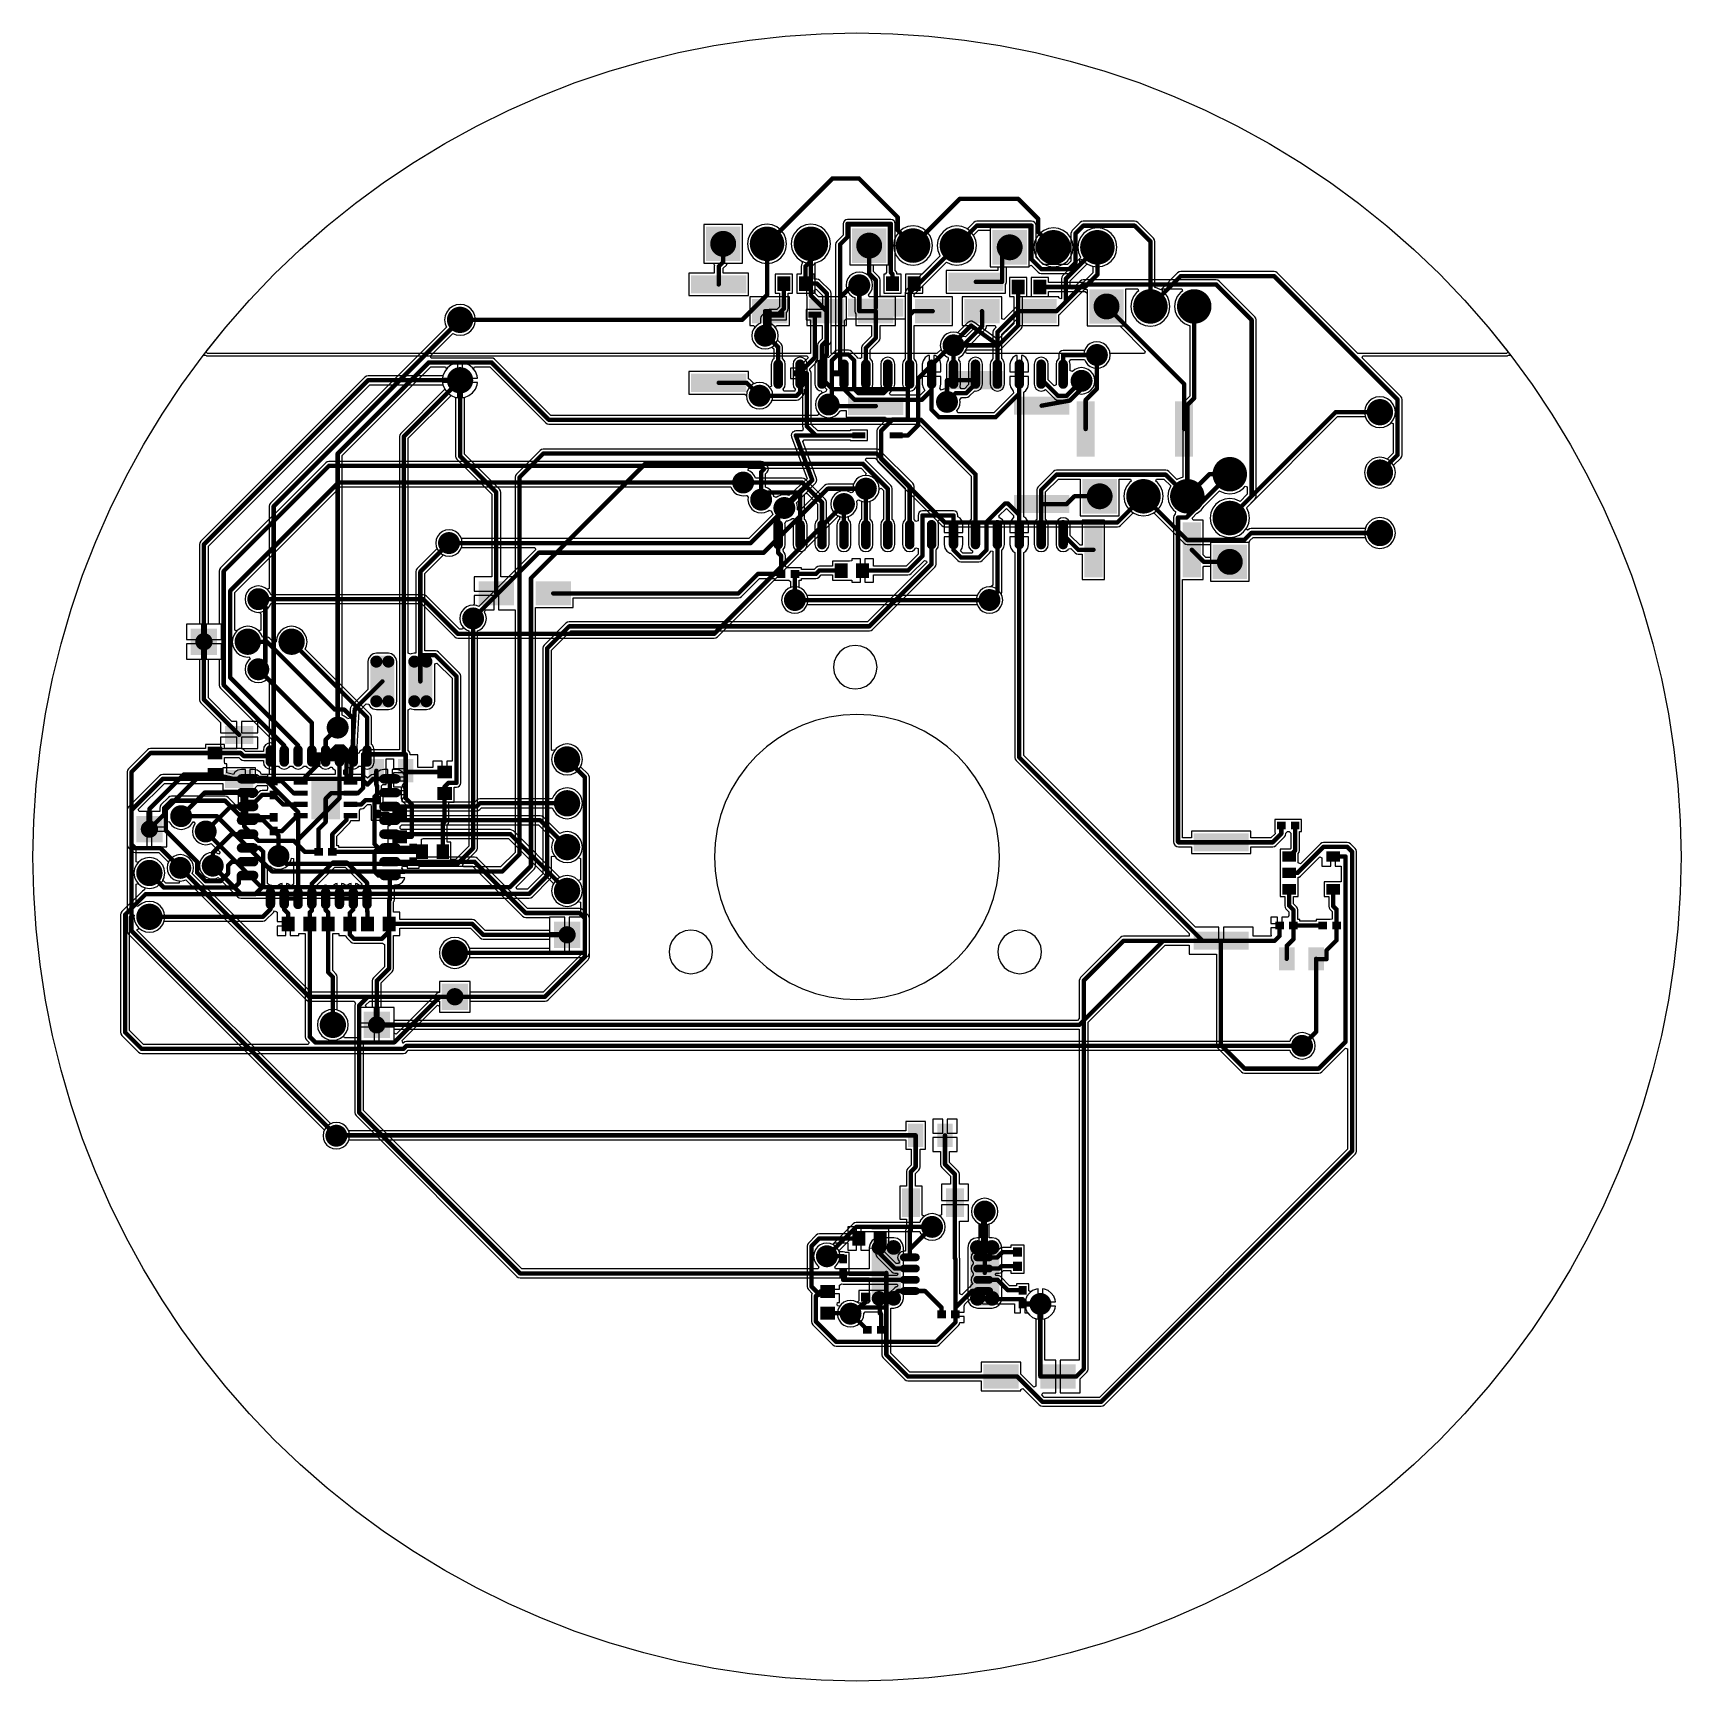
# Model space of a CAD drawing. Header units: millimetres. Extents: x 60.7 to 156.1, y 68.6 to 164.1.
import ezdxf

# ---------------------------------------------------------------- set-up
doc = ezdxf.new("R2010")
doc.units = ezdxf.units.MM
for name, color, linetype in [('BottomLayer', 5, 'Continuous'), ('PadHoleLayer', 156, 'Continuous'), ('TopLayer', 1, 'Continuous'), ('ViaHoleLayer', 16, 'Continuous')]:
    doc.layers.add(name, color=color, linetype=linetype)

# ---------------------------------------------------------------- blocks, each defined once
blk = doc.blocks.new('VSSOP8_B_1')
at = {"layer": 'BottomLayer', "const_width": 0.45}
for points in [[(-1.775, 0.975), (-2.475, 0.975)], [(2.475, 0.975), (1.775, 0.975)], [(-1.775, 0.325), (-2.475, 0.325)], [(2.475, 0.325), (1.775, 0.325)], [(-1.775, -0.325), (-2.475, -0.325)], [(-1.775, -0.975), (-2.475, -0.975)], [(2.475, -0.325), (1.775, -0.325)], [(2.475, -0.975), (1.775, -0.975)]]:
    blk.add_lwpolyline(points, dxfattribs=at)
at = {"layer": 'BottomLayer', "const_width": 0.225}
for points in [[(-2.588, 0.975, 1), (-2.363, 0.975, 1)], [(-1.888, 0.975, 1), (-1.663, 0.975, 1)], [(1.662, 0.975, 1), (1.887, 0.975, 1)], [(2.362, 0.975, 1), (2.587, 0.975, 1)], [(-2.588, 0.325, 1), (-2.363, 0.325, 1)], [(-1.888, 0.325, 1), (-1.663, 0.325, 1)], [(1.662, 0.325, 1), (1.887, 0.325, 1)], [(2.362, 0.325, 1), (2.587, 0.325, 1)], [(-2.588, -0.325, 1), (-2.363, -0.325, 1)], [(-2.588, -0.975, 1), (-2.363, -0.975, 1)], [(-1.888, -0.325, 1), (-1.663, -0.325, 1)], [(-1.888, -0.975, 1), (-1.663, -0.975, 1)], [(1.662, -0.325, 1), (1.887, -0.325, 1)], [(1.662, -0.975, 1), (1.887, -0.975, 1)], [(2.362, -0.325, 1), (2.587, -0.325, 1)], [(2.362, -0.975, 1), (2.587, -0.975, 1)]]:
    blk.add_lwpolyline(points, format="xyb", close=True, dxfattribs=at)
blk = doc.blocks.new('VSON8_2')
at = {"layer": 'TopLayer'}
for points in [[(-1.045, 0.825), (-1.045, 1.125), (-1.845, 0.825), (-1.845, 1.125)], [(0.825, -1.2), (0.825, 1.2), (-0.825, -1.2), (-0.825, 1.2)], [(1.845, 0.825), (1.845, 1.125), (1.045, 0.825), (1.045, 1.125)], [(-1.045, 0.175), (-1.045, 0.475), (-1.845, 0.175), (-1.845, 0.475)], [(1.845, 0.175), (1.845, 0.475), (1.045, 0.175), (1.045, 0.475)], [(-1.045, -0.475), (-1.045, -0.175), (-1.845, -0.475), (-1.845, -0.175)], [(-1.045, -1.125), (-1.045, -0.825), (-1.845, -1.125), (-1.845, -0.825)], [(1.845, -0.475), (1.845, -0.175), (1.045, -0.475), (1.045, -0.175)], [(1.845, -1.125), (1.845, -0.825), (1.045, -1.125), (1.045, -0.825)]]:
    blk.add_solid(points, dxfattribs=at)
blk = doc.blocks.new('SOIC28_3')
at = {"layer": 'TopLayer', "const_width": 0.55}
for points in [[(-5.225, 8.255), (-4.075, 8.255)], [(4.075, 8.255), (5.225, 8.255)], [(-5.225, 6.985), (-4.075, 6.985)], [(4.075, 6.985), (5.225, 6.985)], [(-5.225, 5.715), (-4.075, 5.715)], [(4.075, 5.715), (5.225, 5.715)], [(-5.225, 4.445), (-4.075, 4.445)], [(4.075, 4.445), (5.225, 4.445)], [(-5.225, 3.175), (-4.075, 3.175)], [(4.075, 3.175), (5.225, 3.175)], [(-5.225, 1.905), (-4.075, 1.905)], [(4.075, 1.905), (5.225, 1.905)], [(-5.225, 0.635), (-4.075, 0.635)], [(4.075, 0.635), (5.225, 0.635)], [(-5.225, -0.635), (-4.075, -0.635)], [(4.075, -0.635), (5.225, -0.635)], [(-5.225, -1.905), (-4.075, -1.905)], [(4.075, -1.905), (5.225, -1.905)], [(-5.225, -3.175), (-4.075, -3.175)], [(4.075, -3.175), (5.225, -3.175)], [(-5.225, -4.445), (-4.075, -4.445)], [(4.075, -4.445), (5.225, -4.445)], [(-5.225, -5.715), (-4.075, -5.715)], [(4.075, -5.715), (5.225, -5.715)], [(-5.225, -6.985), (-4.075, -6.985)], [(4.075, -6.985), (5.225, -6.985)], [(-5.225, -8.255), (-4.075, -8.255)], [(4.075, -8.255), (5.225, -8.255)]]:
    blk.add_lwpolyline(points, dxfattribs=at)
at = {"layer": 'TopLayer', "const_width": 0.275}
for points in [[(-5.362, 8.255, 1), (-5.087, 8.255, 1)], [(-4.212, 8.255, 1), (-3.937, 8.255, 1)], [(3.938, 8.255, 1), (4.213, 8.255, 1)], [(5.088, 8.255, 1), (5.363, 8.255, 1)], [(-5.362, 6.985, 1), (-5.087, 6.985, 1)], [(-4.212, 6.985, 1), (-3.937, 6.985, 1)], [(3.938, 6.985, 1), (4.213, 6.985, 1)], [(5.088, 6.985, 1), (5.363, 6.985, 1)], [(-5.362, 5.715, 1), (-5.087, 5.715, 1)], [(-4.212, 5.715, 1), (-3.937, 5.715, 1)], [(3.938, 5.715, 1), (4.213, 5.715, 1)], [(5.088, 5.715, 1), (5.363, 5.715, 1)], [(-5.362, 4.445, 1), (-5.087, 4.445, 1)], [(-4.212, 4.445, 1), (-3.937, 4.445, 1)], [(3.938, 4.445, 1), (4.213, 4.445, 1)], [(5.088, 4.445, 1), (5.363, 4.445, 1)], [(-5.362, 3.175, 1), (-5.087, 3.175, 1)], [(-4.212, 3.175, 1), (-3.937, 3.175, 1)], [(3.938, 3.175, 1), (4.213, 3.175, 1)], [(5.088, 3.175, 1), (5.363, 3.175, 1)], [(-5.362, 1.905, 1), (-5.087, 1.905, 1)], [(-4.212, 1.905, 1), (-3.937, 1.905, 1)], [(3.938, 1.905, 1), (4.213, 1.905, 1)], [(5.088, 1.905, 1), (5.363, 1.905, 1)], [(-5.362, 0.635, 1), (-5.087, 0.635, 1)], [(-4.212, 0.635, 1), (-3.937, 0.635, 1)], [(3.938, 0.635, 1), (4.213, 0.635, 1)], [(5.088, 0.635, 1), (5.363, 0.635, 1)], [(-5.362, -0.635, 1), (-5.087, -0.635, 1)], [(-4.212, -0.635, 1), (-3.937, -0.635, 1)], [(3.938, -0.635, 1), (4.213, -0.635, 1)], [(5.088, -0.635, 1), (5.363, -0.635, 1)], [(-5.362, -1.905, 1), (-5.087, -1.905, 1)], [(-4.212, -1.905, 1), (-3.937, -1.905, 1)], [(3.938, -1.905, 1), (4.213, -1.905, 1)], [(5.088, -1.905, 1), (5.363, -1.905, 1)], [(-5.362, -3.175, 1), (-5.087, -3.175, 1)], [(-4.212, -3.175, 1), (-3.937, -3.175, 1)], [(3.938, -3.175, 1), (4.213, -3.175, 1)], [(5.088, -3.175, 1), (5.363, -3.175, 1)], [(-5.362, -4.445, 1), (-5.087, -4.445, 1)], [(-4.212, -4.445, 1), (-3.937, -4.445, 1)], [(3.938, -4.445, 1), (4.213, -4.445, 1)], [(5.088, -4.445, 1), (5.363, -4.445, 1)], [(-5.362, -5.715, 1), (-5.087, -5.715, 1)], [(-4.212, -5.715, 1), (-3.937, -5.715, 1)], [(3.938, -5.715, 1), (4.213, -5.715, 1)], [(5.088, -5.715, 1), (5.363, -5.715, 1)], [(-5.362, -6.985, 1), (-5.087, -6.985, 1)], [(-4.212, -6.985, 1), (-3.937, -6.985, 1)], [(3.938, -6.985, 1), (4.213, -6.985, 1)], [(5.088, -6.985, 1), (5.363, -6.985, 1)], [(-5.362, -8.255, 1), (-5.087, -8.255, 1)], [(-4.212, -8.255, 1), (-3.937, -8.255, 1)], [(3.938, -8.255, 1), (4.213, -8.255, 1)], [(5.088, -8.255, 1), (5.363, -8.255, 1)]]:
    blk.add_lwpolyline(points, format="xyb", close=True, dxfattribs=at)
blk = doc.blocks.new('SOT23_5_4')
at = {"layer": 'TopLayer'}
for points in [[(-0.875, 0.65), (-0.875, 1.25), (-1.675, 0.65), (-1.675, 1.25)], [(1.675, 0.65), (1.675, 1.25), (0.875, 0.65), (0.875, 1.25)], [(-0.875, -0.3), (-0.875, 0.3), (-1.675, -0.3), (-1.675, 0.3)], [(-0.875, -1.25), (-0.875, -0.65), (-1.675, -1.25), (-1.675, -0.65)], [(1.675, -1.25), (1.675, -0.65), (0.875, -1.25), (0.875, -0.65)]]:
    blk.add_solid(points, dxfattribs=at)
blk = doc.blocks.new('LQFP32_B_5')
at = {"layer": 'BottomLayer', "const_width": 0.55}
for points in [[(-2.8, 4.475), (-2.8, 3.775)], [(-2, 4.475), (-2, 3.775)], [(-1.2, 4.475), (-1.2, 3.775)], [(-0.4, 4.475), (-0.4, 3.775)], [(0.4, 4.475), (0.4, 3.775)], [(1.2, 4.475), (1.2, 3.775)], [(2, 4.475), (2, 3.775)], [(2.8, 4.475), (2.8, 3.775)], [(-3.775, 2.8), (-4.475, 2.8)], [(4.475, 2.8), (3.775, 2.8)], [(-3.775, 2), (-4.475, 2)], [(4.475, 2), (3.775, 2)], [(-3.775, 1.2), (-4.475, 1.2)], [(4.475, 1.2), (3.775, 1.2)], [(-3.775, 0.4), (-4.475, 0.4)], [(4.475, 0.4), (3.775, 0.4)], [(-3.775, -0.4), (-4.475, -0.4)], [(-3.775, -1.2), (-4.475, -1.2)], [(4.475, -0.4), (3.775, -0.4)], [(4.475, -1.2), (3.775, -1.2)], [(-3.775, -2), (-4.475, -2)], [(4.475, -2), (3.775, -2)], [(-3.775, -2.8), (-4.475, -2.8)], [(4.475, -2.8), (3.775, -2.8)], [(-2.8, -3.775), (-2.8, -4.475)], [(-2, -3.775), (-2, -4.475)], [(-1.2, -3.775), (-1.2, -4.475)], [(-0.4, -3.775), (-0.4, -4.475)], [(0.4, -3.775), (0.4, -4.475)], [(1.2, -3.775), (1.2, -4.475)], [(2, -3.775), (2, -4.475)], [(2.8, -3.775), (2.8, -4.475)]]:
    blk.add_lwpolyline(points, dxfattribs=at)
at = {"layer": 'BottomLayer', "const_width": 0.275}
for points in [[(-2.937, 4.475, 1), (-2.662, 4.475, 1)], [(-2.937, 3.775, 1), (-2.662, 3.775, 1)], [(-2.137, 4.475, 1), (-1.862, 4.475, 1)], [(-2.137, 3.775, 1), (-1.862, 3.775, 1)], [(-1.338, 4.475, 1), (-1.062, 4.475, 1)], [(-1.338, 3.775, 1), (-1.062, 3.775, 1)], [(-0.538, 4.475, 1), (-0.263, 4.475, 1)], [(-0.538, 3.775, 1), (-0.263, 3.775, 1)], [(0.263, 4.475, 1), (0.538, 4.475, 1)], [(0.263, 3.775, 1), (0.538, 3.775, 1)], [(1.063, 4.475, 1), (1.338, 4.475, 1)], [(1.063, 3.775, 1), (1.338, 3.775, 1)], [(1.863, 4.475, 1), (2.138, 4.475, 1)], [(1.863, 3.775, 1), (2.138, 3.775, 1)], [(2.663, 4.475, 1), (2.938, 4.475, 1)], [(2.663, 3.775, 1), (2.938, 3.775, 1)], [(-4.612, 2.8, 1), (-4.337, 2.8, 1)], [(-3.912, 2.8, 1), (-3.637, 2.8, 1)], [(3.638, 2.8, 1), (3.913, 2.8, 1)], [(4.338, 2.8, 1), (4.613, 2.8, 1)], [(-4.612, 2, 1), (-4.337, 2, 1)], [(-3.912, 2, 1), (-3.637, 2, 1)], [(3.638, 2, 1), (3.913, 2, 1)], [(4.338, 2, 1), (4.613, 2, 1)], [(-4.612, 1.2, 1), (-4.337, 1.2, 1)], [(-3.912, 1.2, 1), (-3.637, 1.2, 1)], [(3.638, 1.2, 1), (3.913, 1.2, 1)], [(4.338, 1.2, 1), (4.613, 1.2, 1)], [(-4.612, 0.4, 1), (-4.337, 0.4, 1)], [(-3.912, 0.4, 1), (-3.637, 0.4, 1)], [(3.638, 0.4, 1), (3.913, 0.4, 1)], [(4.338, 0.4, 1), (4.613, 0.4, 1)], [(-4.612, -0.4, 1), (-4.337, -0.4, 1)], [(-4.612, -1.2, 1), (-4.337, -1.2, 1)], [(-3.912, -0.4, 1), (-3.637, -0.4, 1)], [(-3.912, -1.2, 1), (-3.637, -1.2, 1)], [(3.638, -0.4, 1), (3.913, -0.4, 1)], [(3.638, -1.2, 1), (3.913, -1.2, 1)], [(4.338, -0.4, 1), (4.613, -0.4, 1)], [(4.338, -1.2, 1), (4.613, -1.2, 1)], [(-4.612, -2, 1), (-4.337, -2, 1)], [(-3.912, -2, 1), (-3.637, -2, 1)], [(3.638, -2, 1), (3.913, -2, 1)], [(4.338, -2, 1), (4.613, -2, 1)], [(-4.612, -2.8, 1), (-4.337, -2.8, 1)], [(-3.912, -2.8, 1), (-3.637, -2.8, 1)], [(3.638, -2.8, 1), (3.913, -2.8, 1)], [(4.338, -2.8, 1), (4.613, -2.8, 1)], [(-2.937, -3.775, 1), (-2.662, -3.775, 1)], [(-2.137, -3.775, 1), (-1.862, -3.775, 1)], [(-1.338, -3.775, 1), (-1.062, -3.775, 1)], [(-0.538, -3.775, 1), (-0.263, -3.775, 1)], [(0.263, -3.775, 1), (0.538, -3.775, 1)], [(1.063, -3.775, 1), (1.338, -3.775, 1)], [(1.863, -3.775, 1), (2.138, -3.775, 1)], [(2.663, -3.775, 1), (2.938, -3.775, 1)], [(-2.937, -4.475, 1), (-2.662, -4.475, 1)], [(-2.137, -4.475, 1), (-1.862, -4.475, 1)], [(-1.338, -4.475, 1), (-1.062, -4.475, 1)], [(-0.538, -4.475, 1), (-0.263, -4.475, 1)], [(0.263, -4.475, 1), (0.538, -4.475, 1)], [(1.063, -4.475, 1), (1.338, -4.475, 1)], [(1.863, -4.475, 1), (2.138, -4.475, 1)], [(2.663, -4.475, 1), (2.938, -4.475, 1)]]:
    blk.add_lwpolyline(points, format="xyb", close=True, dxfattribs=at)
blk = doc.blocks.new('IND6X6_6')
at = {"layer": 'TopLayer', "const_width": 0.425}
for points in [[(-3.488, 1.475, 1), (-3.063, 1.475, 1)], [(-2.638, 1.475, 1), (-2.213, 1.475, 1)], [(2.212, 1.475, 1), (2.637, 1.475, 1)], [(3.062, 1.475, 1), (3.487, 1.475, 1)], [(-3.488, -1.475, 1), (-3.063, -1.475, 1)], [(-2.638, -1.475, 1), (-2.213, -1.475, 1)], [(2.212, -1.475, 1), (2.637, -1.475, 1)], [(3.062, -1.475, 1), (3.487, -1.475, 1)]]:
    blk.add_lwpolyline(points, format="xyb", close=True, dxfattribs=at)
at = {"layer": 'TopLayer'}
for points in [[(-3.7, -1.475), (-2, -1.475), (-3.7, 1.475), (-2, 1.475)], [(-3.275, -1.9), (-2.425, -1.9), (-3.275, 1.9), (-2.425, 1.9)], [(2, -1.475), (3.7, -1.475), (2, 1.475), (3.7, 1.475)], [(2.425, -1.9), (3.275, -1.9), (2.425, 1.9), (3.275, 1.9)]]:
    blk.add_solid(points, dxfattribs=at)
blk = doc.blocks.new('IND3_7')
at = {"layer": 'TopLayer', "const_width": 0.35}
for points in [[(-1.625, 1.15, 1), (-1.275, 1.15, 1)], [(-0.925, 1.15, 1), (-0.575, 1.15, 1)], [(0.575, 1.15, 1), (0.925, 1.15, 1)], [(1.275, 1.15, 1), (1.625, 1.15, 1)], [(-1.625, -1.15, 1), (-1.275, -1.15, 1)], [(-0.925, -1.15, 1), (-0.575, -1.15, 1)], [(0.575, -1.15, 1), (0.925, -1.15, 1)], [(1.275, -1.15, 1), (1.625, -1.15, 1)]]:
    blk.add_lwpolyline(points, format="xyb", close=True, dxfattribs=at)
at = {"layer": 'TopLayer'}
for points in [[(-1.8, -1.15), (-0.4, -1.15), (-1.8, 1.15), (-0.4, 1.15)], [(-1.45, -1.5), (-0.75, -1.5), (-1.45, 1.5), (-0.75, 1.5)], [(0.4, -1.15), (1.8, -1.15), (0.4, 1.15), (1.8, 1.15)], [(0.75, -1.5), (1.45, -1.5), (0.75, 1.5), (1.45, 1.5)]]:
    blk.add_solid(points, dxfattribs=at)
blk = doc.blocks.new('RES0402_B_8')
at = {"layer": 'BottomLayer'}
for points in [[(-0.65, 0.225), (-0.65, -0.225), (-0.15, 0.225), (-0.15, -0.225)], [(0.15, 0.225), (0.15, -0.225), (0.65, 0.225), (0.65, -0.225)]]:
    blk.add_solid(points, dxfattribs=at)
blk = doc.blocks.new('RES0402_9')
at = {"layer": 'TopLayer'}
for points in [[(-0.15, -0.225), (-0.15, 0.225), (-0.65, -0.225), (-0.65, 0.225)], [(0.65, -0.225), (0.65, 0.225), (0.15, -0.225), (0.15, 0.225)]]:
    blk.add_solid(points, dxfattribs=at)
blk = doc.blocks.new('RES0402_10')
at = {"layer": 'TopLayer'}
for points in [[(-0.15, -0.225), (-0.15, 0.225), (-0.65, -0.225), (-0.65, 0.225)], [(0.65, -0.225), (0.65, 0.225), (0.15, -0.225), (0.15, 0.225)]]:
    blk.add_solid(points, dxfattribs=at)
blk = doc.blocks.new('RES0402_11')
at = {"layer": 'TopLayer'}
for points in [[(-0.15, -0.225), (-0.15, 0.225), (-0.65, -0.225), (-0.65, 0.225)], [(0.65, -0.225), (0.65, 0.225), (0.15, -0.225), (0.15, 0.225)]]:
    blk.add_solid(points, dxfattribs=at)
blk = doc.blocks.new('RES0402_B_12')
at = {"layer": 'BottomLayer'}
for points in [[(-0.65, 0.225), (-0.65, -0.225), (-0.15, 0.225), (-0.15, -0.225)], [(0.15, 0.225), (0.15, -0.225), (0.65, 0.225), (0.65, -0.225)]]:
    blk.add_solid(points, dxfattribs=at)
blk = doc.blocks.new('RES0402_13')
at = {"layer": 'TopLayer'}
for points in [[(-0.15, -0.225), (-0.15, 0.225), (-0.65, -0.225), (-0.65, 0.225)], [(0.65, -0.225), (0.65, 0.225), (0.15, -0.225), (0.15, 0.225)]]:
    blk.add_solid(points, dxfattribs=at)
blk = doc.blocks.new('RES0402_B_14')
at = {"layer": 'BottomLayer'}
for points in [[(-0.65, 0.225), (-0.65, -0.225), (-0.15, 0.225), (-0.15, -0.225)], [(0.15, 0.225), (0.15, -0.225), (0.65, 0.225), (0.65, -0.225)]]:
    blk.add_solid(points, dxfattribs=at)
blk = doc.blocks.new('RES0402_B_15')
at = {"layer": 'BottomLayer'}
for points in [[(-0.65, 0.225), (-0.65, -0.225), (-0.15, 0.225), (-0.15, -0.225)], [(0.15, 0.225), (0.15, -0.225), (0.65, 0.225), (0.65, -0.225)]]:
    blk.add_solid(points, dxfattribs=at)
blk = doc.blocks.new('RES0402_B_16')
at = {"layer": 'BottomLayer'}
for points in [[(-0.65, 0.225), (-0.65, -0.225), (-0.15, 0.225), (-0.15, -0.225)], [(0.15, 0.225), (0.15, -0.225), (0.65, 0.225), (0.65, -0.225)]]:
    blk.add_solid(points, dxfattribs=at)
blk = doc.blocks.new('RES0402_17')
at = {"layer": 'TopLayer'}
for points in [[(-0.15, -0.225), (-0.15, 0.225), (-0.65, -0.225), (-0.65, 0.225)], [(0.65, -0.225), (0.65, 0.225), (0.15, -0.225), (0.15, 0.225)]]:
    blk.add_solid(points, dxfattribs=at)
blk = doc.blocks.new('RES0603_18')
at = {"layer": 'TopLayer'}
for points in [[(-0.25, -0.425), (-0.25, 0.425), (-0.95, -0.425), (-0.95, 0.425)], [(0.95, -0.425), (0.95, 0.425), (0.25, -0.425), (0.25, 0.425)]]:
    blk.add_solid(points, dxfattribs=at)
blk = doc.blocks.new('RES0402_19')
at = {"layer": 'TopLayer'}
for points in [[(-0.15, -0.225), (-0.15, 0.225), (-0.65, -0.225), (-0.65, 0.225)], [(0.65, -0.225), (0.65, 0.225), (0.15, -0.225), (0.15, 0.225)]]:
    blk.add_solid(points, dxfattribs=at)
blk = doc.blocks.new('RES2512_B_20')
at = {"layer": 'BottomLayer'}
for points in [[(-3.375, 1.6), (-3.375, -1.6), (-2.325, 1.6), (-2.325, -1.6)], [(2.325, 1.6), (2.325, -1.6), (3.375, 1.6), (3.375, -1.6)]]:
    blk.add_solid(points, dxfattribs=at)
blk = doc.blocks.new('RES2512_B_21')
at = {"layer": 'BottomLayer'}
for points in [[(-3.375, 1.6), (-3.375, -1.6), (-2.325, 1.6), (-2.325, -1.6)], [(2.325, 1.6), (2.325, -1.6), (3.375, 1.6), (3.375, -1.6)]]:
    blk.add_solid(points, dxfattribs=at)
blk = doc.blocks.new('RES2512_22')
at = {"layer": 'TopLayer'}
for points in [[(-2.325, -1.6), (-2.325, 1.6), (-3.375, -1.6), (-3.375, 1.6)], [(3.375, -1.6), (3.375, 1.6), (2.325, -1.6), (2.325, 1.6)]]:
    blk.add_solid(points, dxfattribs=at)
blk = doc.blocks.new('RES2512_B_23')
at = {"layer": 'BottomLayer'}
for points in [[(-3.375, 1.6), (-3.375, -1.6), (-2.325, 1.6), (-2.325, -1.6)], [(2.325, 1.6), (2.325, -1.6), (3.375, 1.6), (3.375, -1.6)]]:
    blk.add_solid(points, dxfattribs=at)
blk = doc.blocks.new('RES2512_B_24')
at = {"layer": 'BottomLayer'}
for points in [[(-3.375, 1.6), (-3.375, -1.6), (-2.325, 1.6), (-2.325, -1.6)], [(2.325, 1.6), (2.325, -1.6), (3.375, 1.6), (3.375, -1.6)]]:
    blk.add_solid(points, dxfattribs=at)
blk = doc.blocks.new('RES2512_B_25')
at = {"layer": 'BottomLayer'}
for points in [[(-3.375, 1.6), (-3.375, -1.6), (-2.325, 1.6), (-2.325, -1.6)], [(2.325, 1.6), (2.325, -1.6), (3.375, 1.6), (3.375, -1.6)]]:
    blk.add_solid(points, dxfattribs=at)
blk = doc.blocks.new('RES2512_26')
at = {"layer": 'TopLayer'}
for points in [[(-2.325, -1.6), (-2.325, 1.6), (-3.375, -1.6), (-3.375, 1.6)], [(3.375, -1.6), (3.375, 1.6), (2.325, -1.6), (2.325, 1.6)]]:
    blk.add_solid(points, dxfattribs=at)
blk = doc.blocks.new('RES0402_27')
at = {"layer": 'TopLayer'}
for points in [[(-0.15, -0.225), (-0.15, 0.225), (-0.65, -0.225), (-0.65, 0.225)], [(0.65, -0.225), (0.65, 0.225), (0.15, -0.225), (0.15, 0.225)]]:
    blk.add_solid(points, dxfattribs=at)
blk = doc.blocks.new('RES0402_28')
at = {"layer": 'TopLayer'}
for points in [[(-0.15, -0.225), (-0.15, 0.225), (-0.65, -0.225), (-0.65, 0.225)], [(0.65, -0.225), (0.65, 0.225), (0.15, -0.225), (0.15, 0.225)]]:
    blk.add_solid(points, dxfattribs=at)
blk = doc.blocks.new('RES0402_29')
at = {"layer": 'TopLayer'}
for points in [[(-0.15, -0.225), (-0.15, 0.225), (-0.65, -0.225), (-0.65, 0.225)], [(0.65, -0.225), (0.65, 0.225), (0.15, -0.225), (0.15, 0.225)]]:
    blk.add_solid(points, dxfattribs=at)
blk = doc.blocks.new('SOD323_B_30')
at = {"layer": 'BottomLayer'}
for points in [[(-1.45, 0.175), (-1.45, -0.175), (-0.7, 0.175), (-0.7, -0.175)], [(0.7, 0.175), (0.7, -0.175), (1.45, 0.175), (1.45, -0.175)]]:
    blk.add_solid(points, dxfattribs=at)
blk = doc.blocks.new('SOD323_B_31')
at = {"layer": 'BottomLayer'}
for points in [[(-1.45, 0.175), (-1.45, -0.175), (-0.7, 0.175), (-0.7, -0.175)], [(0.7, 0.175), (0.7, -0.175), (1.45, 0.175), (1.45, -0.175)]]:
    blk.add_solid(points, dxfattribs=at)
blk = doc.blocks.new('SOD323_B_32')
at = {"layer": 'BottomLayer'}
for points in [[(-1.45, 0.175), (-1.45, -0.175), (-0.7, 0.175), (-0.7, -0.175)], [(0.7, 0.175), (0.7, -0.175), (1.45, 0.175), (1.45, -0.175)]]:
    blk.add_solid(points, dxfattribs=at)
blk = doc.blocks.new('TO_220_33')
at = {"layer": 'BottomLayer', "const_width": 1}
for points in [[(-0.5, 0, 1), (0.5, 0, 1)], [(2.04, 0, 1), (3.04, 0, 1)]]:
    blk.add_lwpolyline(points, format="xyb", close=True, dxfattribs=at)
at = {"layer": 'BottomLayer'}
blk.add_solid([(-3.54, -1), (-1.54, -1), (-3.54, 1), (-1.54, 1)], dxfattribs=at)
at = {"layer": 'PadHoleLayer', "const_width": 0.75}
for points in [[(-2.915, 0, 1), (-2.165, 0, 1)], [(-0.375, 0, 1), (0.375, 0, 1)], [(2.165, 0, 1), (2.915, 0, 1)]]:
    blk.add_lwpolyline(points, format="xyb", close=True, dxfattribs=at)
at = {"layer": 'TopLayer', "const_width": 1}
for points in [[(-0.5, 0, 1), (0.5, 0, 1)], [(2.04, 0, 1), (3.04, 0, 1)]]:
    blk.add_lwpolyline(points, format="xyb", close=True, dxfattribs=at)
at = {"layer": 'TopLayer'}
blk.add_solid([(-3.54, -1), (-1.54, -1), (-3.54, 1), (-1.54, 1)], dxfattribs=at)
blk = doc.blocks.new('TO_220_34')
at = {"layer": 'BottomLayer', "const_width": 1}
for points in [[(-0.5, 0, 1), (0.5, 0, 1)], [(2.04, 0, 1), (3.04, 0, 1)]]:
    blk.add_lwpolyline(points, format="xyb", close=True, dxfattribs=at)
at = {"layer": 'BottomLayer'}
blk.add_solid([(-3.54, -1), (-1.54, -1), (-3.54, 1), (-1.54, 1)], dxfattribs=at)
at = {"layer": 'PadHoleLayer', "const_width": 0.75}
for points in [[(-2.915, 0, 1), (-2.165, 0, 1)], [(-0.375, 0, 1), (0.375, 0, 1)], [(2.165, 0, 1), (2.915, 0, 1)]]:
    blk.add_lwpolyline(points, format="xyb", close=True, dxfattribs=at)
at = {"layer": 'TopLayer', "const_width": 1}
for points in [[(-0.5, 0, 1), (0.5, 0, 1)], [(2.04, 0, 1), (3.04, 0, 1)]]:
    blk.add_lwpolyline(points, format="xyb", close=True, dxfattribs=at)
at = {"layer": 'TopLayer'}
blk.add_solid([(-3.54, -1), (-1.54, -1), (-3.54, 1), (-1.54, 1)], dxfattribs=at)
blk = doc.blocks.new('TO_220_35')
at = {"layer": 'BottomLayer', "const_width": 1}
for points in [[(-0.5, 0, 1), (0.5, 0, 1)], [(2.04, 0, 1), (3.04, 0, 1)]]:
    blk.add_lwpolyline(points, format="xyb", close=True, dxfattribs=at)
at = {"layer": 'BottomLayer'}
blk.add_solid([(-3.54, -1), (-1.54, -1), (-3.54, 1), (-1.54, 1)], dxfattribs=at)
at = {"layer": 'PadHoleLayer', "const_width": 0.75}
for points in [[(-2.915, 0, 1), (-2.165, 0, 1)], [(-0.375, 0, 1), (0.375, 0, 1)], [(2.165, 0, 1), (2.915, 0, 1)]]:
    blk.add_lwpolyline(points, format="xyb", close=True, dxfattribs=at)
at = {"layer": 'TopLayer', "const_width": 1}
for points in [[(-0.5, 0, 1), (0.5, 0, 1)], [(2.04, 0, 1), (3.04, 0, 1)]]:
    blk.add_lwpolyline(points, format="xyb", close=True, dxfattribs=at)
at = {"layer": 'TopLayer'}
blk.add_solid([(-3.54, -1), (-1.54, -1), (-3.54, 1), (-1.54, 1)], dxfattribs=at)
blk = doc.blocks.new('TO_220_36')
at = {"layer": 'BottomLayer', "const_width": 1}
for points in [[(-0.5, 0, 1), (0.5, 0, 1)], [(2.04, 0, 1), (3.04, 0, 1)]]:
    blk.add_lwpolyline(points, format="xyb", close=True, dxfattribs=at)
at = {"layer": 'BottomLayer'}
blk.add_solid([(-3.54, -1), (-1.54, -1), (-3.54, 1), (-1.54, 1)], dxfattribs=at)
at = {"layer": 'PadHoleLayer', "const_width": 0.75}
for points in [[(-2.915, 0, 1), (-2.165, 0, 1)], [(-0.375, 0, 1), (0.375, 0, 1)], [(2.165, 0, 1), (2.915, 0, 1)]]:
    blk.add_lwpolyline(points, format="xyb", close=True, dxfattribs=at)
at = {"layer": 'TopLayer', "const_width": 1}
for points in [[(-0.5, 0, 1), (0.5, 0, 1)], [(2.04, 0, 1), (3.04, 0, 1)]]:
    blk.add_lwpolyline(points, format="xyb", close=True, dxfattribs=at)
at = {"layer": 'TopLayer'}
blk.add_solid([(-3.54, -1), (-1.54, -1), (-3.54, 1), (-1.54, 1)], dxfattribs=at)
blk = doc.blocks.new('TO_220_37')
at = {"layer": 'BottomLayer', "const_width": 1}
for points in [[(-0.5, 0, 1), (0.5, 0, 1)], [(2.04, 0, 1), (3.04, 0, 1)]]:
    blk.add_lwpolyline(points, format="xyb", close=True, dxfattribs=at)
at = {"layer": 'BottomLayer'}
blk.add_solid([(-3.54, -1), (-1.54, -1), (-3.54, 1), (-1.54, 1)], dxfattribs=at)
at = {"layer": 'PadHoleLayer', "const_width": 0.75}
for points in [[(-2.915, 0, 1), (-2.165, 0, 1)], [(-0.375, 0, 1), (0.375, 0, 1)], [(2.165, 0, 1), (2.915, 0, 1)]]:
    blk.add_lwpolyline(points, format="xyb", close=True, dxfattribs=at)
at = {"layer": 'TopLayer', "const_width": 1}
for points in [[(-0.5, 0, 1), (0.5, 0, 1)], [(2.04, 0, 1), (3.04, 0, 1)]]:
    blk.add_lwpolyline(points, format="xyb", close=True, dxfattribs=at)
at = {"layer": 'TopLayer'}
blk.add_solid([(-3.54, -1), (-1.54, -1), (-3.54, 1), (-1.54, 1)], dxfattribs=at)
blk = doc.blocks.new('TO_220_38')
at = {"layer": 'BottomLayer', "const_width": 1}
for points in [[(-0.5, 0, 1), (0.5, 0, 1)], [(2.04, 0, 1), (3.04, 0, 1)]]:
    blk.add_lwpolyline(points, format="xyb", close=True, dxfattribs=at)
at = {"layer": 'BottomLayer'}
blk.add_solid([(-3.54, -1), (-1.54, -1), (-3.54, 1), (-1.54, 1)], dxfattribs=at)
at = {"layer": 'PadHoleLayer', "const_width": 0.75}
for points in [[(-2.915, 0, 1), (-2.165, 0, 1)], [(-0.375, 0, 1), (0.375, 0, 1)], [(2.165, 0, 1), (2.915, 0, 1)]]:
    blk.add_lwpolyline(points, format="xyb", close=True, dxfattribs=at)
at = {"layer": 'TopLayer', "const_width": 1}
for points in [[(-0.5, 0, 1), (0.5, 0, 1)], [(2.04, 0, 1), (3.04, 0, 1)]]:
    blk.add_lwpolyline(points, format="xyb", close=True, dxfattribs=at)
at = {"layer": 'TopLayer'}
blk.add_solid([(-3.54, -1), (-1.54, -1), (-3.54, 1), (-1.54, 1)], dxfattribs=at)
blk = doc.blocks.new('PLC_3_39')
at = {"layer": 'BottomLayer', "const_width": 0.762}
for points in [[(-2.921, 0, 1), (-2.159, 0, 1)], [(-0.381, 0, 1), (0.381, 0, 1)]]:
    blk.add_lwpolyline(points, format="xyb", close=True, dxfattribs=at)
at = {"layer": 'BottomLayer'}
blk.add_solid([(1.778, -0.762), (3.302, -0.762), (1.778, 0.762), (3.302, 0.762)], dxfattribs=at)
at = {"layer": 'PadHoleLayer', "const_width": 0.5}
for points in [[(-2.79, 0, 1), (-2.29, 0, 1)], [(-0.25, 0, 1), (0.25, 0, 1)], [(2.29, 0, 1), (2.79, 0, 1)]]:
    blk.add_lwpolyline(points, format="xyb", close=True, dxfattribs=at)
at = {"layer": 'TopLayer', "const_width": 0.762}
for points in [[(-2.921, 0, 1), (-2.159, 0, 1)], [(-0.381, 0, 1), (0.381, 0, 1)]]:
    blk.add_lwpolyline(points, format="xyb", close=True, dxfattribs=at)
at = {"layer": 'TopLayer'}
blk.add_solid([(1.778, -0.762), (3.302, -0.762), (1.778, 0.762), (3.302, 0.762)], dxfattribs=at)
blk = doc.blocks.new('PLC_3_40')
at = {"layer": 'BottomLayer', "const_width": 0.762}
for points in [[(-2.921, 0, 1), (-2.159, 0, 1)], [(-0.381, 0, 1), (0.381, 0, 1)]]:
    blk.add_lwpolyline(points, format="xyb", close=True, dxfattribs=at)
at = {"layer": 'BottomLayer'}
blk.add_solid([(1.778, -0.762), (3.302, -0.762), (1.778, 0.762), (3.302, 0.762)], dxfattribs=at)
at = {"layer": 'PadHoleLayer', "const_width": 0.5}
for points in [[(-2.79, 0, 1), (-2.29, 0, 1)], [(-0.25, 0, 1), (0.25, 0, 1)], [(2.29, 0, 1), (2.79, 0, 1)]]:
    blk.add_lwpolyline(points, format="xyb", close=True, dxfattribs=at)
at = {"layer": 'TopLayer', "const_width": 0.762}
for points in [[(-2.921, 0, 1), (-2.159, 0, 1)], [(-0.381, 0, 1), (0.381, 0, 1)]]:
    blk.add_lwpolyline(points, format="xyb", close=True, dxfattribs=at)
at = {"layer": 'TopLayer'}
blk.add_solid([(1.778, -0.762), (3.302, -0.762), (1.778, 0.762), (3.302, 0.762)], dxfattribs=at)
blk = doc.blocks.new('PLC_5_41')
at = {"layer": 'BottomLayer', "const_width": 0.762}
for points in [[(-5.461, 0, 1), (-4.699, 0, 1)], [(-2.921, 0, 1), (-2.159, 0, 1)], [(-0.381, 0, 1), (0.381, 0, 1)], [(2.159, 0, 1), (2.921, 0, 1)]]:
    blk.add_lwpolyline(points, format="xyb", close=True, dxfattribs=at)
at = {"layer": 'BottomLayer'}
blk.add_solid([(4.318, -0.762), (5.842, -0.762), (4.318, 0.762), (5.842, 0.762)], dxfattribs=at)
at = {"layer": 'PadHoleLayer', "const_width": 0.5}
for points in [[(-5.33, 0, 1), (-4.83, 0, 1)], [(-2.79, 0, 1), (-2.29, 0, 1)], [(-0.25, 0, 1), (0.25, 0, 1)], [(2.29, 0, 1), (2.79, 0, 1)], [(4.83, 0, 1), (5.33, 0, 1)]]:
    blk.add_lwpolyline(points, format="xyb", close=True, dxfattribs=at)
at = {"layer": 'TopLayer', "const_width": 0.762}
for points in [[(-5.461, 0, 1), (-4.699, 0, 1)], [(-2.921, 0, 1), (-2.159, 0, 1)], [(-0.381, 0, 1), (0.381, 0, 1)], [(2.159, 0, 1), (2.921, 0, 1)]]:
    blk.add_lwpolyline(points, format="xyb", close=True, dxfattribs=at)
at = {"layer": 'TopLayer'}
blk.add_solid([(4.318, -0.762), (5.842, -0.762), (4.318, 0.762), (5.842, 0.762)], dxfattribs=at)
blk = doc.blocks.new('PLC_2_42')
at = {"layer": 'BottomLayer', "const_width": 0.762}
blk.add_lwpolyline([(-1.651, 0, 1), (-0.889, 0, 1)], format="xyb", close=True, dxfattribs=at)
at = {"layer": 'BottomLayer'}
blk.add_solid([(0.508, -0.762), (2.032, -0.762), (0.508, 0.762), (2.032, 0.762)], dxfattribs=at)
at = {"layer": 'PadHoleLayer', "const_width": 0.5}
for points in [[(-1.52, 0, 1), (-1.02, 0, 1)], [(1.02, 0, 1), (1.52, 0, 1)]]:
    blk.add_lwpolyline(points, format="xyb", close=True, dxfattribs=at)
at = {"layer": 'TopLayer', "const_width": 0.762}
blk.add_lwpolyline([(-1.651, 0, 1), (-0.889, 0, 1)], format="xyb", close=True, dxfattribs=at)
at = {"layer": 'TopLayer'}
blk.add_solid([(0.508, -0.762), (2.032, -0.762), (0.508, 0.762), (2.032, 0.762)], dxfattribs=at)
blk = doc.blocks.new('PLC_2_43')
at = {"layer": 'BottomLayer', "const_width": 0.762}
blk.add_lwpolyline([(-1.651, 0, 1), (-0.889, 0, 1)], format="xyb", close=True, dxfattribs=at)
at = {"layer": 'BottomLayer'}
blk.add_solid([(0.508, -0.762), (2.032, -0.762), (0.508, 0.762), (2.032, 0.762)], dxfattribs=at)
at = {"layer": 'PadHoleLayer', "const_width": 0.5}
for points in [[(-1.52, 0, 1), (-1.02, 0, 1)], [(1.02, 0, 1), (1.52, 0, 1)]]:
    blk.add_lwpolyline(points, format="xyb", close=True, dxfattribs=at)
at = {"layer": 'TopLayer', "const_width": 0.762}
blk.add_lwpolyline([(-1.651, 0, 1), (-0.889, 0, 1)], format="xyb", close=True, dxfattribs=at)
at = {"layer": 'TopLayer'}
blk.add_solid([(0.508, -0.762), (2.032, -0.762), (0.508, 0.762), (2.032, 0.762)], dxfattribs=at)
blk = doc.blocks.new('350_2_44')
at = {"layer": 'BottomLayer', "const_width": 0.762}
for points in [[(-2.131, 0, 1), (-1.369, 0, 1)], [(1.369, 0, 1), (2.131, 0, 1)]]:
    blk.add_lwpolyline(points, format="xyb", close=True, dxfattribs=at)
at = {"layer": 'PadHoleLayer', "const_width": 0.5}
for points in [[(-2, 0, 1), (-1.5, 0, 1)], [(1.5, 0, 1), (2, 0, 1)]]:
    blk.add_lwpolyline(points, format="xyb", close=True, dxfattribs=at)
at = {"layer": 'TopLayer', "const_width": 0.762}
for points in [[(-2.131, 0, 1), (-1.369, 0, 1)], [(1.369, 0, 1), (2.131, 0, 1)]]:
    blk.add_lwpolyline(points, format="xyb", close=True, dxfattribs=at)
blk = doc.blocks.new('350_3_45')
at = {"layer": 'BottomLayer', "const_width": 0.762}
for points in [[(-3.881, 0, 1), (-3.119, 0, 1)], [(-0.381, 0, 1), (0.381, 0, 1)], [(3.119, 0, 1), (3.881, 0, 1)]]:
    blk.add_lwpolyline(points, format="xyb", close=True, dxfattribs=at)
at = {"layer": 'PadHoleLayer', "const_width": 0.5}
for points in [[(-3.75, 0, 1), (-3.25, 0, 1)], [(-0.25, 0, 1), (0.25, 0, 1)], [(3.25, 0, 1), (3.75, 0, 1)]]:
    blk.add_lwpolyline(points, format="xyb", close=True, dxfattribs=at)
at = {"layer": 'TopLayer', "const_width": 0.762}
for points in [[(-3.881, 0, 1), (-3.119, 0, 1)], [(-0.381, 0, 1), (0.381, 0, 1)], [(3.119, 0, 1), (3.881, 0, 1)]]:
    blk.add_lwpolyline(points, format="xyb", close=True, dxfattribs=at)
blk = doc.blocks.new('CAP1206_B_46')
at = {"layer": 'BottomLayer'}
for points in [[(-1.8, 0.825), (-1.8, -0.825), (-0.75, 0.825), (-0.75, -0.825)], [(0.75, 0.825), (0.75, -0.825), (1.8, 0.825), (1.8, -0.825)]]:
    blk.add_solid(points, dxfattribs=at)
blk = doc.blocks.new('CAP1206_47')
at = {"layer": 'TopLayer'}
for points in [[(-0.75, -0.825), (-0.75, 0.825), (-1.8, -0.825), (-1.8, 0.825)], [(1.8, -0.825), (1.8, 0.825), (0.75, -0.825), (0.75, 0.825)]]:
    blk.add_solid(points, dxfattribs=at)
blk = doc.blocks.new('CAP0805_B_48')
at = {"layer": 'BottomLayer'}
for points in [[(-1.3, 0.675), (-1.3, -0.675), (-0.4, 0.675), (-0.4, -0.675)], [(0.4, 0.675), (0.4, -0.675), (1.3, 0.675), (1.3, -0.675)]]:
    blk.add_solid(points, dxfattribs=at)
blk = doc.blocks.new('CAP0603_B_49')
at = {"layer": 'BottomLayer'}
for points in [[(-1, 0.425), (-1, -0.425), (-0.25, 0.425), (-0.25, -0.425)], [(0.25, 0.425), (0.25, -0.425), (1, 0.425), (1, -0.425)]]:
    blk.add_solid(points, dxfattribs=at)
blk = doc.blocks.new('CAP0603_B_50')
at = {"layer": 'BottomLayer'}
for points in [[(-1, 0.425), (-1, -0.425), (-0.25, 0.425), (-0.25, -0.425)], [(0.25, 0.425), (0.25, -0.425), (1, 0.425), (1, -0.425)]]:
    blk.add_solid(points, dxfattribs=at)
blk = doc.blocks.new('CAP0603_B_51')
at = {"layer": 'BottomLayer'}
for points in [[(-1, 0.425), (-1, -0.425), (-0.25, 0.425), (-0.25, -0.425)], [(0.25, 0.425), (0.25, -0.425), (1, 0.425), (1, -0.425)]]:
    blk.add_solid(points, dxfattribs=at)
blk = doc.blocks.new('CAP0402_52')
at = {"layer": 'TopLayer'}
for points in [[(-0.14, -0.26), (-0.14, 0.26), (-0.68, -0.26), (-0.68, 0.26)], [(0.68, -0.26), (0.68, 0.26), (0.14, -0.26), (0.14, 0.26)]]:
    blk.add_solid(points, dxfattribs=at)
blk = doc.blocks.new('CAP0402_B_53')
at = {"layer": 'BottomLayer'}
for points in [[(-0.68, 0.26), (-0.68, -0.26), (-0.14, 0.26), (-0.14, -0.26)], [(0.14, 0.26), (0.14, -0.26), (0.68, 0.26), (0.68, -0.26)]]:
    blk.add_solid(points, dxfattribs=at)
blk = doc.blocks.new('CAP0603_B_54')
at = {"layer": 'BottomLayer'}
for points in [[(-1, 0.425), (-1, -0.425), (-0.25, 0.425), (-0.25, -0.425)], [(0.25, 0.425), (0.25, -0.425), (1, 0.425), (1, -0.425)]]:
    blk.add_solid(points, dxfattribs=at)
blk = doc.blocks.new('CAP0603_B_55')
at = {"layer": 'BottomLayer'}
for points in [[(-1, 0.425), (-1, -0.425), (-0.25, 0.425), (-0.25, -0.425)], [(0.25, 0.425), (0.25, -0.425), (1, 0.425), (1, -0.425)]]:
    blk.add_solid(points, dxfattribs=at)
blk = doc.blocks.new('CAP0603_56')
at = {"layer": 'TopLayer'}
for points in [[(-0.25, -0.425), (-0.25, 0.425), (-1, -0.425), (-1, 0.425)], [(1, -0.425), (1, 0.425), (0.25, -0.425), (0.25, 0.425)]]:
    blk.add_solid(points, dxfattribs=at)
blk = doc.blocks.new('CAP0402_B_57')
at = {"layer": 'BottomLayer'}
for points in [[(-0.68, 0.26), (-0.68, -0.26), (-0.14, 0.26), (-0.14, -0.26)], [(0.14, 0.26), (0.14, -0.26), (0.68, 0.26), (0.68, -0.26)]]:
    blk.add_solid(points, dxfattribs=at)
blk = doc.blocks.new('CAP0805_58')
at = {"layer": 'TopLayer'}
for points in [[(-0.4, -0.675), (-0.4, 0.675), (-1.3, -0.675), (-1.3, 0.675)], [(1.3, -0.675), (1.3, 0.675), (0.4, -0.675), (0.4, 0.675)]]:
    blk.add_solid(points, dxfattribs=at)
blk = doc.blocks.new('CAP0603_B_59')
at = {"layer": 'BottomLayer'}
for points in [[(-1, 0.425), (-1, -0.425), (-0.25, 0.425), (-0.25, -0.425)], [(0.25, 0.425), (0.25, -0.425), (1, 0.425), (1, -0.425)]]:
    blk.add_solid(points, dxfattribs=at)
blk = doc.blocks.new('CAPD4_60')
at = {"layer": 'TopLayer'}
for points in [[(-0.625, -0.7), (-0.625, 0.7), (-2.675, -0.7), (-2.675, 0.7)], [(2.675, -0.7), (2.675, 0.7), (0.625, -0.7), (0.625, 0.7)]]:
    blk.add_solid(points, dxfattribs=at)
blk = doc.blocks.new('CAP0603_61')
at = {"layer": 'TopLayer'}
for points in [[(-0.25, -0.425), (-0.25, 0.425), (-1, -0.425), (-1, 0.425)], [(1, -0.425), (1, 0.425), (0.25, -0.425), (0.25, 0.425)]]:
    blk.add_solid(points, dxfattribs=at)
blk = doc.blocks.new('CAP0603_62')
at = {"layer": 'TopLayer'}
for points in [[(-0.25, -0.425), (-0.25, 0.425), (-1, -0.425), (-1, 0.425)], [(1, -0.425), (1, 0.425), (0.25, -0.425), (0.25, 0.425)]]:
    blk.add_solid(points, dxfattribs=at)
blk = doc.blocks.new('CAPD4_63')
at = {"layer": 'TopLayer'}
for points in [[(-0.625, -0.7), (-0.625, 0.7), (-2.675, -0.7), (-2.675, 0.7)], [(2.675, -0.7), (2.675, 0.7), (0.625, -0.7), (0.625, 0.7)]]:
    blk.add_solid(points, dxfattribs=at)
blk = doc.blocks.new('CAP0603_B_64')
at = {"layer": 'BottomLayer'}
for points in [[(-1, 0.425), (-1, -0.425), (-0.25, 0.425), (-0.25, -0.425)], [(0.25, 0.425), (0.25, -0.425), (1, 0.425), (1, -0.425)]]:
    blk.add_solid(points, dxfattribs=at)
blk = doc.blocks.new('CAP0603_B_65')
at = {"layer": 'BottomLayer'}
for points in [[(-1, 0.425), (-1, -0.425), (-0.25, 0.425), (-0.25, -0.425)], [(0.25, 0.425), (0.25, -0.425), (1, 0.425), (1, -0.425)]]:
    blk.add_solid(points, dxfattribs=at)
blk = doc.blocks.new('CAP0603_B_66')
at = {"layer": 'BottomLayer'}
for points in [[(-1, 0.425), (-1, -0.425), (-0.25, 0.425), (-0.25, -0.425)], [(0.25, 0.425), (0.25, -0.425), (1, 0.425), (1, -0.425)]]:
    blk.add_solid(points, dxfattribs=at)
blk = doc.blocks.new('CAPD4_67')
at = {"layer": 'TopLayer'}
for points in [[(-0.625, -0.7), (-0.625, 0.7), (-2.675, -0.7), (-2.675, 0.7)], [(2.675, -0.7), (2.675, 0.7), (0.625, -0.7), (0.625, 0.7)]]:
    blk.add_solid(points, dxfattribs=at)
blk = doc.blocks.new('CAPD4_68')
at = {"layer": 'TopLayer'}
for points in [[(-0.625, -0.7), (-0.625, 0.7), (-2.675, -0.7), (-2.675, 0.7)], [(2.675, -0.7), (2.675, 0.7), (0.625, -0.7), (0.625, 0.7)]]:
    blk.add_solid(points, dxfattribs=at)
blk = doc.blocks.new('CAPD4_69')
at = {"layer": 'TopLayer'}
for points in [[(-0.625, -0.7), (-0.625, 0.7), (-2.675, -0.7), (-2.675, 0.7)], [(2.675, -0.7), (2.675, 0.7), (0.625, -0.7), (0.625, 0.7)]]:
    blk.add_solid(points, dxfattribs=at)
blk = doc.blocks.new('CAP0805_70')
at = {"layer": 'TopLayer'}
for points in [[(-0.4, -0.675), (-0.4, 0.675), (-1.3, -0.675), (-1.3, 0.675)], [(1.3, -0.675), (1.3, 0.675), (0.4, -0.675), (0.4, 0.675)]]:
    blk.add_solid(points, dxfattribs=at)

msp = doc.modelspace()

# ---------------------------------------------------------------- linework, layer by layer
at = {"layer": 'BottomLayer'}
for p, q in [((98.066, 162.942), (100.109, 163.348)), ((100.109, 163.348), (102.168, 163.665)), ((102.168, 163.665), (104.239, 163.892)), ((104.239, 163.892), (106.317, 164.028)), ((106.317, 164.028), (108.4, 164.074)), ((108.4, 164.074), (110.483, 164.028)), ((110.483, 164.028), (112.561, 163.892)), ((112.561, 163.892), (114.632, 163.665)), ((114.632, 163.665), (116.691, 163.348)), ((116.691, 163.348), (118.734, 162.942)), ((94.042, 161.864), (96.042, 162.447)), ((96.042, 162.447), (98.066, 162.942)), ((118.734, 162.942), (120.758, 162.447)), ((120.758, 162.447), (122.758, 161.864)), ((92.07, 161.194), (94.042, 161.864)), ((122.758, 161.864), (124.73, 161.194)), ((88.221, 159.6), (90.128, 160.439)), ((90.128, 160.439), (92.07, 161.194)), ((124.73, 161.194), (126.672, 160.439)), ((126.672, 160.439), (128.579, 159.6)), ((86.353, 158.679), (88.221, 159.6)), ((128.579, 159.6), (130.447, 158.679)), ((84.527, 157.677), (86.353, 158.679)), ((130.447, 158.679), (132.273, 157.677)), ((82.746, 156.596), (84.527, 157.677)), ((132.273, 157.677), (134.054, 156.596)), ((81.014, 155.439), (82.746, 156.596)), ((134.054, 156.596), (135.786, 155.439)), ((79.334, 154.207), (81.014, 155.439)), ((135.786, 155.439), (137.466, 154.207)), ((77.709, 152.903), (79.334, 154.207)), ((137.466, 154.207), (139.091, 152.903)), ((76.143, 151.53), (77.709, 152.903)), ((101.773, 152.979), (99.523, 152.979)), ((99.523, 152.979), (99.523, 150.729)), ((101.773, 150.729), (101.773, 152.979)), ((105.161, 152.837), (104.926, 152.656)), ((105.434, 152.95), (105.161, 152.837)), ((105.728, 152.989), (105.434, 152.95)), ((106.022, 152.95), (105.728, 152.989)), ((106.295, 152.837), (106.022, 152.95)), ((106.53, 152.656), (106.295, 152.837)), ((107.611, 153.108), (107.591, 153.01)), ((107.591, 153.01), (107.591, 152.354)), ((107.667, 153.191), (107.611, 153.108)), ((107.75, 153.247), (107.667, 153.191)), ((107.848, 153.267), (107.75, 153.247)), ((110.363, 153.267), (107.848, 153.267)), ((110.461, 153.247), (110.363, 153.267)), ((110.545, 153.191), (110.461, 153.247)), ((110.6, 153.108), (110.545, 153.191)), ((110.62, 153.01), (110.6, 153.108)), ((110.62, 150.297), (110.62, 153.01)), ((113.894, 152.85), (113.621, 152.737)), ((114.188, 152.889), (113.894, 152.85)), ((114.482, 152.85), (114.188, 152.889)), ((114.755, 152.737), (114.482, 152.85)), ((115.16, 153.09), (114.785, 152.714)), ((115.244, 153.145), (115.16, 153.09)), ((115.16, 153.09), (115.16, 153.09)), ((115.342, 153.165), (115.244, 153.145)), ((118.516, 153.165), (115.342, 153.165)), ((115.342, 153.165), (115.342, 153.165)), ((118.615, 153.145), (118.516, 153.165)), ((118.698, 153.09), (118.615, 153.145)), ((118.754, 153.006), (118.698, 153.09)), ((118.773, 152.908), (118.754, 153.006)), ((118.773, 151.059), (118.773, 152.908)), ((121.332, 153.09), (120.875, 152.632)), ((121.415, 153.145), (121.332, 153.09)), ((121.332, 153.09), (121.332, 153.09)), ((121.514, 153.165), (121.415, 153.145)), ((124.486, 153.165), (121.514, 153.165)), ((124.584, 153.145), (124.486, 153.165)), ((124.667, 153.09), (124.584, 153.145)), ((125.582, 152.175), (124.667, 153.09)), ((139.091, 152.903), (140.657, 151.53)), ((104.632, 152.148), (104.593, 151.854)), ((104.593, 151.854), (104.632, 151.56)), ((104.745, 152.421), (104.632, 152.148)), ((104.926, 152.656), (104.745, 152.421)), ((106.711, 152.421), (106.53, 152.656)), ((106.824, 152.148), (106.711, 152.421)), ((106.863, 151.854), (106.824, 152.148)), ((106.824, 151.56), (106.863, 151.854)), ((107.179, 151.914), (107.16, 151.816)), ((107.235, 151.997), (107.179, 151.914)), ((107.591, 152.354), (107.235, 151.997)), ((113.092, 152.048), (113.053, 151.754)), ((113.205, 152.321), (113.092, 152.048)), ((113.386, 152.556), (113.205, 152.321)), ((113.621, 152.737), (113.386, 152.556)), ((114.785, 152.714), (114.755, 152.737)), ((115.148, 152.351), (115.448, 152.651)), ((115.171, 152.321), (115.148, 152.351)), ((115.284, 152.048), (115.171, 152.321)), ((115.323, 151.754), (115.284, 152.048)), ((115.448, 152.651), (116.123, 152.651)), ((116.123, 152.651), (116.123, 150.529)), ((120.819, 152.549), (120.799, 152.451)), ((120.799, 152.451), (120.799, 150.855)), ((120.875, 152.632), (120.819, 152.549)), ((125.637, 152.092), (125.582, 152.175)), ((125.657, 151.994), (125.637, 152.092)), ((125.657, 149.328), (125.657, 151.994)), ((74.638, 150.089), (76.143, 151.53)), ((104.632, 151.56), (104.745, 151.287)), ((104.745, 151.287), (104.926, 151.052)), ((104.926, 151.052), (105.161, 150.871)), ((106.295, 150.871), (106.53, 151.052)), ((106.53, 151.052), (106.711, 151.287)), ((106.711, 151.287), (106.824, 151.56)), ((107.16, 151.816), (107.16, 148.742)), ((113.228, 151.157), (112.175, 150.104)), ((113.053, 151.754), (113.092, 151.46)), ((113.092, 151.46), (113.205, 151.187)), ((113.205, 151.187), (113.228, 151.157)), ((114.755, 150.771), (114.99, 150.952)), ((114.99, 150.952), (115.171, 151.187)), ((115.171, 151.187), (115.284, 151.46)), ((115.284, 151.46), (115.323, 151.754)), ((119.182, 150.65), (118.773, 151.059)), ((121.313, 150.92), (121.44, 150.963)), ((121.313, 150.749), (121.313, 150.92)), ((121.44, 150.963), (121.526, 150.852)), ((140.657, 151.53), (142.162, 150.089)), ((73.197, 148.584), (74.638, 150.089)), ((100.131, 150.154), (98.663, 150.154)), ((98.663, 150.154), (98.663, 148.854)), ((99.523, 150.729), (100.055, 150.729)), ((100.055, 150.729), (100.079, 150.707)), ((100.079, 150.707), (100.142, 150.602)), ((100.142, 150.602), (100.131, 150.546)), ((100.131, 150.546), (100.131, 150.154)), ((100.645, 150.439), (100.83, 150.624)), ((100.645, 150.154), (100.645, 150.439)), ((102.113, 150.154), (100.645, 150.154)), ((100.83, 150.624), (100.885, 150.707)), ((100.885, 150.707), (100.89, 150.729)), ((100.89, 150.729), (101.773, 150.729)), ((102.113, 148.854), (102.113, 150.154)), ((104.663, 150.104), (103.663, 150.104)), ((103.663, 150.104), (103.663, 149.004)), ((104.663, 149.004), (104.663, 150.104)), ((105.156, 150.104), (104.913, 150.104)), ((104.913, 150.104), (104.913, 149.004)), ((105.176, 150.644), (105.156, 150.546)), ((105.156, 150.546), (105.156, 150.104)), ((105.161, 150.871), (105.207, 150.852)), ((105.219, 150.71), (105.176, 150.644)), ((105.207, 150.852), (105.209, 150.842)), ((105.209, 150.842), (105.219, 150.71)), ((105.67, 150.439), (105.91, 150.679)), ((105.67, 150.104), (105.67, 150.439)), ((105.913, 150.104), (105.67, 150.104)), ((105.91, 150.679), (105.957, 150.749)), ((105.913, 149.811), (105.913, 150.104)), ((105.957, 150.749), (106.022, 150.758)), ((106.022, 150.758), (106.295, 150.871)), ((109.365, 150.245), (109.365, 150.629)), ((109.365, 150.629), (110.106, 150.629)), ((109.67, 149.94), (109.365, 150.245)), ((109.725, 149.857), (109.67, 149.94)), ((110.035, 150.104), (109.963, 150.104)), ((109.963, 150.104), (109.963, 149.004)), ((110.106, 150.19), (110.035, 150.104)), ((110.106, 150.629), (110.106, 150.19)), ((110.645, 150.272), (110.62, 150.297)), ((110.7, 150.189), (110.645, 150.272)), ((110.717, 150.104), (110.7, 150.189)), ((110.963, 150.104), (110.717, 150.104)), ((110.963, 149.004), (110.963, 150.104)), ((112.175, 150.104), (111.213, 150.104)), ((111.213, 150.104), (111.213, 149.004)), ((112.213, 149.416), (113.591, 150.794)), ((116.558, 150.304), (113.563, 150.304)), ((113.563, 150.304), (113.563, 149.004)), ((113.591, 150.794), (113.621, 150.771)), ((113.621, 150.771), (113.894, 150.658)), ((113.894, 150.658), (114.188, 150.619)), ((114.188, 150.619), (114.482, 150.658)), ((114.482, 150.658), (114.755, 150.771)), ((116.123, 150.529), (116.558, 150.529)), ((116.558, 150.529), (116.558, 150.304)), ((117.072, 149.654), (117.072, 150.529)), ((117.072, 150.529), (118.373, 150.529)), ((118.373, 150.566), (118.49, 150.615)), ((118.373, 150.529), (118.373, 150.566)), ((118.49, 150.615), (118.894, 150.212)), ((118.894, 150.212), (118.977, 150.156)), ((118.977, 150.156), (119.075, 150.136)), ((119.075, 150.136), (120.701, 150.136)), ((120.594, 150.65), (119.182, 150.65)), ((120.799, 150.855), (120.594, 150.65)), ((120.701, 150.136), (120.799, 150.156)), ((120.799, 150.156), (120.882, 150.212)), ((120.882, 150.212), (121.238, 150.567)), ((121.238, 150.567), (121.294, 150.651)), ((121.294, 150.651), (121.313, 150.749)), ((122.071, 150.173), (121.509, 149.611)), ((121.526, 150.852), (121.761, 150.671)), ((121.761, 150.671), (122.034, 150.558)), ((122.034, 150.558), (122.071, 150.553)), ((122.071, 150.553), (122.071, 150.173)), ((126.978, 150.169), (125.997, 149.187)), ((127.062, 150.224), (126.978, 150.169)), ((127.16, 150.244), (127.062, 150.224)), ((132.563, 150.244), (127.16, 150.244)), ((127.16, 150.244), (127.16, 150.244)), ((132.661, 150.224), (132.563, 150.244)), ((132.744, 150.169), (132.661, 150.224)), ((137.413, 145.5), (132.744, 150.169)), ((142.162, 150.089), (143.603, 148.584)), ((103.663, 149.004), (103.906, 149.004)), ((103.906, 149.004), (103.906, 148.21)), ((104.42, 148.104), (104.42, 149.004)), ((104.42, 149.004), (104.663, 149.004)), ((104.913, 149.004), (105.913, 149.004)), ((106.07, 149.811), (105.913, 149.811)), ((105.913, 149.168), (106.04, 149.221)), ((105.913, 149.004), (105.913, 149.168)), ((106.04, 149.221), (106.398, 148.863)), ((106.169, 149.791), (106.07, 149.811)), ((106.252, 149.736), (106.169, 149.791)), ((106.836, 149.151), (106.252, 149.736)), ((106.892, 149.068), (106.836, 149.151)), ((106.912, 148.97), (106.892, 149.068)), ((106.912, 145.5), (106.912, 148.97)), ((109.745, 149.758), (109.725, 149.857)), ((109.745, 148.804), (109.745, 149.758)), ((109.963, 149.004), (110.963, 149.004)), ((111.213, 149.004), (112.213, 149.004)), ((112.213, 149.004), (112.213, 149.416)), ((113.563, 149.004), (117.013, 149.004)), ((117.013, 149.497), (117.052, 149.556)), ((117.013, 149.004), (117.013, 149.497)), ((117.052, 149.556), (117.072, 149.654)), ((118.238, 149.904), (117.238, 149.904)), ((117.238, 149.904), (117.238, 148.804)), ((118.238, 148.804), (118.238, 149.904)), ((119.488, 149.904), (118.488, 149.904)), ((118.488, 149.904), (118.488, 148.804)), ((119.488, 149.611), (119.488, 149.904)), ((121.509, 149.611), (119.488, 149.611)), ((119.488, 148.804), (119.488, 149.097)), ((119.488, 149.097), (121.615, 149.097)), ((121.615, 149.097), (121.735, 148.991)), ((121.735, 148.991), (121.735, 147.102)), ((125.694, 149.323), (125.657, 149.328)), ((125.967, 149.21), (125.694, 149.323)), ((125.997, 149.187), (125.967, 149.21)), ((71.824, 147.018), (73.197, 148.584)), ((98.663, 148.854), (102.113, 148.854)), ((103.75, 148.054), (103.313, 148.054)), ((103.313, 148.054), (103.313, 148.011)), ((103.906, 148.21), (103.75, 148.054)), ((104.4, 148.006), (104.42, 148.104)), ((106.398, 148.054), (105.463, 148.054)), ((105.463, 148.054), (105.463, 147.454)), ((106.398, 148.863), (106.398, 148.054)), ((107.16, 148.742), (107.16, 145.5)), ((111.213, 148.804), (109.745, 148.804)), ((111.213, 147.504), (111.213, 148.804)), ((117.238, 148.804), (117.481, 148.804)), ((117.481, 148.804), (117.481, 147.223)), ((117.995, 147.117), (117.995, 148.804)), ((117.995, 148.804), (118.238, 148.804)), ((118.488, 148.804), (119.488, 148.804)), ((143.603, 148.584), (144.976, 147.018)), ((102.531, 147.075), (102.409, 146.916)), ((102.69, 147.196), (102.531, 147.075)), ((102.816, 147.249), (102.69, 147.196)), ((102.836, 147.622), (102.816, 147.523)), ((102.816, 147.523), (102.816, 147.249)), ((102.892, 147.705), (102.836, 147.622)), ((103.122, 147.936), (102.892, 147.705)), ((103.206, 147.991), (103.122, 147.936)), ((103.304, 148.011), (103.206, 147.991)), ((103.313, 148.011), (103.304, 148.011)), ((103.33, 147.417), (103.367, 147.454)), ((103.33, 147.249), (103.33, 147.417)), ((103.456, 147.196), (103.33, 147.249)), ((103.367, 147.454), (104.313, 147.454)), ((103.615, 147.075), (103.456, 147.196)), ((103.737, 146.916), (103.615, 147.075)), ((104.313, 147.891), (104.345, 147.922)), ((104.313, 147.454), (104.313, 147.891)), ((104.345, 147.922), (104.4, 148.006)), ((105.463, 147.454), (105.706, 147.454)), ((105.706, 147.454), (105.706, 145.5)), ((107.674, 147.414), (107.763, 147.504)), ((107.674, 145.5), (107.674, 147.414)), ((107.763, 147.504), (111.213, 147.504)), ((114.83, 147.298), (114.229, 146.698)), ((114.854, 147.315), (114.83, 147.298)), ((114.876, 147.335), (114.854, 147.315)), ((114.896, 147.343), (114.876, 147.335)), ((114.913, 147.354), (114.896, 147.343)), ((114.942, 147.36), (114.913, 147.354)), ((114.97, 147.37), (114.942, 147.36)), ((114.991, 147.37), (114.97, 147.37)), ((115.011, 147.374), (114.991, 147.37)), ((115.041, 147.368), (115.011, 147.374)), ((115.07, 147.367), (115.041, 147.368)), ((115.089, 147.358), (115.07, 147.367)), ((115.11, 147.354), (115.089, 147.358)), ((115.134, 147.338), (115.11, 147.354)), ((115.162, 147.325), (115.134, 147.338)), ((116.568, 146.31), (115.162, 147.325)), ((117.481, 147.223), (116.568, 146.31)), ((117.975, 147.018), (117.995, 147.117)), ((121.735, 147.102), (123.622, 147.102)), ((123.622, 147.102), (125.106, 145.617)), ((70.698, 145.615), (71.824, 147.018)), ((102.333, 146.731), (102.307, 146.533)), ((102.307, 146.533), (102.333, 146.334)), ((102.409, 146.916), (102.333, 146.731)), ((102.333, 146.334), (102.409, 146.149)), ((102.409, 146.149), (102.531, 145.991)), ((103.615, 145.991), (103.737, 146.149)), ((103.814, 146.731), (103.737, 146.916)), ((103.737, 146.149), (103.814, 146.334)), ((103.84, 146.533), (103.814, 146.731)), ((103.814, 146.334), (103.84, 146.533)), ((113.253, 146.172), (113.226, 145.974)), ((113.329, 146.357), (113.253, 146.172)), ((113.451, 146.516), (113.329, 146.357)), ((113.61, 146.638), (113.451, 146.516)), ((113.795, 146.714), (113.61, 146.638)), ((113.993, 146.74), (113.795, 146.714)), ((114.191, 146.714), (113.993, 146.74)), ((114.229, 146.698), (114.191, 146.714)), ((116.777, 145.792), (117.92, 146.935)), ((117.92, 146.935), (117.975, 147.018)), ((122.103, 146.155), (121.918, 146.079)), ((122.301, 146.182), (122.103, 146.155)), ((122.499, 146.155), (122.301, 146.182)), ((122.684, 146.079), (122.499, 146.155)), ((144.976, 147.018), (146.102, 145.615)), ((69.288, 143.713), (70.52, 145.393)), ((70.52, 145.393), (70.522, 145.396)), ((70.522, 145.396), (70.564, 145.406)), ((70.564, 145.406), (70.657, 145.404)), ((70.657, 145.404), (70.685, 145.393)), ((70.685, 145.393), (70.708, 145.372)), ((70.752, 145.5), (70.698, 145.615)), ((70.708, 145.372), (70.731, 145.374)), ((70.731, 145.374), (70.752, 145.365)), ((105.706, 145.5), (70.752, 145.5)), ((70.752, 145.365), (105.519, 145.365)), ((102.531, 145.991), (102.69, 145.869)), ((102.69, 145.869), (102.875, 145.792)), ((102.875, 145.792), (103.073, 145.766)), ((103.073, 145.766), (103.272, 145.792)), ((103.272, 145.792), (103.456, 145.869)), ((103.456, 145.869), (103.615, 145.991)), ((105.568, 145.247), (104.975, 144.654)), ((105.519, 145.365), (105.568, 145.247)), ((107.16, 145.5), (106.912, 145.5)), ((113.031, 145.5), (107.674, 145.5)), ((113.268, 145.737), (113.031, 145.5)), ((113.226, 145.974), (113.253, 145.775)), ((113.253, 145.775), (113.268, 145.737)), ((114.69, 145.609), (114.748, 145.717)), ((114.748, 145.5), (114.69, 145.609)), ((114.748, 145.717), (116.595, 145.717)), ((121.546, 145.5), (114.748, 145.5)), ((116.595, 145.717), (116.615, 145.721)), ((116.615, 145.721), (116.636, 145.72)), ((116.636, 145.72), (116.664, 145.731)), ((116.664, 145.731), (116.693, 145.736)), ((116.693, 145.736), (116.711, 145.748)), ((116.711, 145.748), (116.73, 145.755)), ((116.73, 145.755), (116.752, 145.776)), ((116.752, 145.776), (116.777, 145.792)), ((121.561, 145.613), (121.546, 145.5)), ((121.637, 145.798), (121.561, 145.613)), ((121.759, 145.957), (121.637, 145.798)), ((121.918, 146.079), (121.759, 145.957)), ((122.843, 145.957), (122.684, 146.079)), ((122.965, 145.798), (122.843, 145.957)), ((123.041, 145.613), (122.965, 145.798)), ((123.056, 145.5), (123.041, 145.613)), ((125.058, 145.5), (123.056, 145.5)), ((125.106, 145.617), (125.058, 145.5)), ((146.048, 145.5), (137.413, 145.5)), ((137.666, 145.247), (137.714, 145.365)), ((139.907, 143.006), (137.666, 145.247)), ((137.714, 145.365), (146.048, 145.365)), ((146.102, 145.615), (146.048, 145.5)), ((146.048, 145.365), (146.069, 145.374)), ((146.069, 145.374), (146.092, 145.372)), ((146.092, 145.372), (146.115, 145.393)), ((146.115, 145.393), (146.143, 145.404)), ((146.143, 145.404), (146.236, 145.406)), ((146.236, 145.406), (146.278, 145.396)), ((146.278, 145.396), (146.28, 145.393)), ((146.28, 145.393), (147.512, 143.713)), ((80.069, 144.207), (79.971, 144.187)), ((84.409, 144.207), (80.069, 144.207)), ((80.069, 144.207), (80.069, 144.207)), ((84.41, 144.215), (84.409, 144.207)), ((84.513, 144.462), (84.41, 144.215)), ((84.675, 144.675), (84.513, 144.462)), ((84.888, 144.838), (84.675, 144.675)), ((85.135, 144.94), (84.888, 144.838)), ((85.273, 144.958), (85.135, 144.94)), ((85.273, 143.95), (85.273, 144.958)), ((85.665, 144.94), (85.527, 144.958)), ((85.527, 144.958), (85.527, 144.077)), ((85.912, 144.838), (85.665, 144.94)), ((86.125, 144.675), (85.912, 144.838)), ((86.287, 144.462), (86.125, 144.675)), ((86.39, 144.215), (86.287, 144.462)), ((86.408, 144.077), (86.39, 144.215)), ((102.113, 144.454), (98.663, 144.454)), ((98.663, 144.454), (98.663, 143.154)), ((102.113, 144.036), (102.113, 144.454)), ((104.975, 144.654), (104.538, 144.654)), ((104.538, 144.654), (104.538, 144.054)), ((105.664, 144.616), (106.145, 145.097)), ((105.672, 144.536), (105.664, 144.616)), ((105.727, 144.452), (105.672, 144.536)), ((105.747, 144.354), (105.727, 144.452)), ((105.747, 141.393), (105.747, 144.354)), ((106.145, 145.097), (106.169, 145.134)), ((106.169, 145.134), (106.296, 145.095)), ((106.296, 145.095), (106.296, 143.866)), ((68.131, 141.981), (69.288, 143.713)), ((79.887, 144.132), (70.378, 134.623)), ((70.817, 134.335), (80.175, 143.693)), ((79.971, 144.187), (79.887, 144.132)), ((80.175, 143.693), (84.409, 143.693)), ((84.409, 143.693), (84.41, 143.685)), ((84.41, 143.685), (84.513, 143.438)), ((84.513, 143.438), (84.675, 143.225)), ((85.273, 142.942), (85.273, 143.95)), ((85.527, 144.077), (86.408, 144.077)), ((86.408, 143.823), (85.527, 143.823)), ((85.527, 143.823), (85.527, 142.942)), ((86.125, 143.225), (86.287, 143.438)), ((86.287, 143.438), (86.39, 143.685)), ((86.39, 143.685), (86.408, 143.823)), ((102.188, 143.986), (102.113, 144.036)), ((102.433, 143.741), (102.188, 143.986)), ((102.559, 143.793), (102.433, 143.741)), ((102.758, 143.819), (102.559, 143.793)), ((102.956, 143.793), (102.758, 143.819)), ((103.141, 143.717), (102.956, 143.793)), ((103.3, 143.595), (103.141, 143.717)), ((103.421, 143.436), (103.3, 143.595)), ((103.498, 143.251), (103.421, 143.436)), ((103.524, 143.053), (103.498, 143.251)), ((104.538, 144.054), (105.233, 144.054)), ((105.233, 144.054), (105.233, 141.287)), ((106.296, 143.866), (106.316, 143.767)), ((106.316, 143.767), (106.371, 143.684)), ((106.371, 143.684), (106.644, 143.411)), ((106.558, 143.285), (106.373, 143.209)), ((106.603, 143.291), (106.558, 143.285)), ((106.644, 143.411), (106.603, 143.291)), ((147.512, 143.713), (148.669, 141.981)), ((84.675, 143.225), (84.888, 143.063)), ((84.888, 143.063), (85.135, 142.96)), ((85.135, 142.96), (85.273, 142.942)), ((85.527, 142.942), (85.665, 142.96)), ((85.665, 142.96), (85.912, 143.063)), ((85.912, 143.063), (86.125, 143.225)), ((98.663, 143.154), (101.908, 143.154)), ((101.908, 143.154), (101.992, 143.059)), ((101.992, 143.059), (101.991, 143.053)), ((101.991, 143.053), (102.017, 142.854)), ((102.017, 142.854), (102.094, 142.67)), ((102.094, 142.67), (102.216, 142.511)), ((102.216, 142.511), (102.374, 142.389)), ((102.374, 142.389), (102.559, 142.312)), ((102.559, 142.312), (102.758, 142.286)), ((102.758, 142.286), (102.956, 142.312)), ((102.956, 142.312), (103.141, 142.389)), ((103.141, 142.389), (103.3, 142.511)), ((103.3, 142.511), (103.421, 142.67)), ((103.421, 142.67), (103.498, 142.854)), ((103.498, 142.854), (103.524, 143.053)), ((106.016, 142.743), (105.99, 142.545)), ((105.99, 142.545), (106.016, 142.346)), ((106.092, 142.928), (106.016, 142.743)), ((106.016, 142.346), (106.092, 142.162)), ((106.214, 143.087), (106.092, 142.928)), ((106.373, 143.209), (106.214, 143.087)), ((139.963, 142.923), (139.907, 143.006)), ((139.982, 142.824), (139.963, 142.923)), ((139.982, 139.625), (139.982, 142.824)), ((67.05, 140.2), (68.131, 141.981)), ((106.129, 141.011), (105.747, 141.393)), ((106.092, 142.162), (106.214, 142.003)), ((106.214, 142.003), (106.373, 141.881)), ((106.373, 141.881), (106.558, 141.804)), ((106.558, 141.804), (106.756, 141.778)), ((106.756, 141.778), (106.955, 141.804)), ((106.955, 141.804), (107.139, 141.881)), ((107.139, 141.881), (107.298, 142.003)), ((107.298, 142.003), (107.42, 142.162)), ((107.42, 142.162), (107.435, 142.197)), ((107.435, 142.197), (107.763, 142.197)), ((107.763, 142.197), (107.763, 141.804)), ((107.763, 141.804), (110.058, 141.804)), ((110.107, 141.687), (109.623, 141.202)), ((110.058, 141.804), (110.107, 141.687)), ((130.96, 136.564), (136.239, 141.843)), ((136.239, 141.843), (137.846, 141.843)), ((137.846, 141.843), (137.925, 141.653)), ((137.925, 141.653), (138.067, 141.467)), ((138.067, 141.467), (138.253, 141.325)), ((139.147, 141.325), (139.333, 141.467)), ((139.333, 141.467), (139.348, 141.488)), ((139.348, 141.488), (139.468, 141.447)), ((139.468, 141.447), (139.468, 139.732)), ((148.669, 141.981), (149.75, 140.2)), ((104.605, 140.808), (104.594, 140.764)), ((104.594, 140.764), (104.595, 140.759)), ((104.595, 140.759), (104.594, 140.754)), ((104.594, 140.754), (104.603, 140.709)), ((104.603, 140.709), (104.61, 140.665)), ((104.614, 140.852), (104.605, 140.808)), ((104.61, 140.665), (105.509, 138.243)), ((104.617, 140.856), (104.614, 140.852)), ((104.618, 140.861), (104.617, 140.856)), ((104.644, 140.898), (104.618, 140.861)), ((104.67, 140.936), (104.644, 140.898)), ((104.674, 140.938), (104.67, 140.936)), ((104.676, 140.942), (104.674, 140.938)), ((104.715, 140.966), (104.676, 140.942)), ((104.753, 140.991), (104.715, 140.966)), ((104.758, 140.992), (104.753, 140.991)), ((104.762, 140.995), (104.758, 140.992)), ((104.807, 141.002), (104.762, 140.995)), ((104.851, 141.011), (104.807, 141.002)), ((105.238, 141.011), (104.851, 141.011)), ((105.233, 141.287), (105.253, 141.189)), ((105.286, 141.138), (105.238, 141.011)), ((105.253, 141.189), (105.286, 141.138)), ((105.259, 140.393), (105.332, 140.497)), ((106.051, 138.259), (105.259, 140.393)), ((105.332, 140.497), (108.013, 140.497)), ((108.013, 141.011), (106.129, 141.011)), ((109.013, 141.054), (108.013, 141.054)), ((108.013, 141.054), (108.013, 141.011)), ((108.013, 140.497), (108.013, 140.454)), ((108.013, 140.454), (109.013, 140.454)), ((109.013, 140.454), (109.013, 141.054)), ((109.567, 141.119), (109.547, 141.021)), ((109.547, 141.021), (109.547, 139.395)), ((109.623, 141.202), (109.567, 141.119)), ((138.253, 141.325), (138.468, 141.236)), ((138.468, 141.236), (138.7, 141.205)), ((138.7, 141.205), (138.932, 141.236)), ((138.932, 141.236), (139.147, 141.325)), ((66.048, 138.374), (67.05, 140.2)), ((138.468, 139.464), (138.253, 139.375)), ((138.7, 139.495), (138.468, 139.464)), ((138.932, 139.464), (138.7, 139.495)), ((139.122, 139.385), (138.932, 139.464)), ((139.468, 139.732), (139.122, 139.385)), ((139.485, 139.022), (139.907, 139.444)), ((139.907, 139.444), (139.963, 139.527)), ((139.963, 139.527), (139.982, 139.625)), ((149.75, 140.2), (150.752, 138.374)), ((77.619, 139.17), (71.523, 133.074)), ((77.702, 139.226), (77.619, 139.17)), ((77.619, 139.17), (77.619, 139.17)), ((77.8, 139.246), (77.702, 139.226)), ((102.845, 139.246), (77.8, 139.246)), ((77.8, 139.246), (77.8, 139.246)), ((102.943, 139.226), (102.845, 139.246)), ((103.026, 139.17), (102.943, 139.226)), ((103.204, 138.993), (103.026, 139.17)), ((103.102, 138.527), (103.204, 138.629)), ((103.102, 137.747), (103.102, 138.527)), ((103.26, 138.909), (103.204, 138.993)), ((103.204, 138.629), (103.26, 138.713)), ((103.279, 138.811), (103.26, 138.909)), ((103.26, 138.713), (103.279, 138.811)), ((109.547, 139.395), (109.567, 139.297)), ((109.567, 139.297), (109.623, 139.214)), ((109.623, 139.214), (113.306, 135.531)), ((137.836, 138.832), (137.805, 138.6)), ((137.805, 138.6), (137.836, 138.368)), ((137.925, 139.047), (137.836, 138.832)), ((138.067, 139.233), (137.925, 139.047)), ((138.253, 139.375), (138.067, 139.233)), ((139.564, 138.832), (139.485, 139.022)), ((139.595, 138.6), (139.564, 138.832)), ((139.564, 138.368), (139.595, 138.6)), ((65.127, 136.506), (66.048, 138.374)), ((72.342, 131.644), (78.465, 137.767)), ((78.465, 137.767), (101.087, 137.767)), ((101.087, 137.767), (101.139, 137.64)), ((101.139, 137.64), (101.261, 137.482)), ((103.228, 137.695), (103.102, 137.747)), ((103.387, 137.573), (103.228, 137.695)), ((103.508, 137.414), (103.387, 137.573)), ((105.509, 138.243), (104.443, 137.268)), ((104.893, 136.842), (105.995, 137.992)), ((106.524, 137.85), (105.064, 136.39)), ((105.995, 137.992), (106.018, 138.027)), ((106.018, 138.027), (106.043, 138.061)), ((106.043, 138.061), (106.043, 138.062)), ((106.043, 138.062), (106.044, 138.062)), ((106.044, 138.062), (106.045, 138.07)), ((106.045, 138.07), (106.049, 138.076)), ((106.049, 138.076), (106.057, 138.117)), ((106.051, 138.258), (106.051, 138.259)), ((106.052, 138.257), (106.051, 138.258)), ((106.058, 138.216), (106.052, 138.257)), ((106.057, 138.117), (106.067, 138.158)), ((106.067, 138.175), (106.058, 138.216)), ((106.066, 138.168), (106.067, 138.175)), ((106.067, 138.16), (106.066, 138.168)), ((106.067, 138.159), (106.067, 138.16)), ((106.067, 138.158), (106.067, 138.159)), ((106.607, 137.905), (106.524, 137.85)), ((106.705, 137.925), (106.607, 137.905)), ((108.199, 137.925), (106.705, 137.925)), ((108.251, 138.051), (108.199, 137.925)), ((108.373, 138.21), (108.251, 138.051)), ((108.532, 138.332), (108.373, 138.21)), ((108.717, 138.408), (108.532, 138.332)), ((108.915, 138.435), (108.717, 138.408)), ((109.114, 138.408), (108.915, 138.435)), ((109.298, 138.332), (109.114, 138.408)), ((109.457, 138.21), (109.298, 138.332)), ((109.579, 138.051), (109.457, 138.21)), ((109.656, 137.866), (109.579, 138.051)), ((109.682, 137.668), (109.656, 137.866)), ((109.656, 137.47), (109.682, 137.668)), ((137.836, 138.368), (137.925, 138.153)), ((137.925, 138.153), (138.067, 137.967)), ((138.067, 137.967), (138.253, 137.825)), ((138.253, 137.825), (138.468, 137.736)), ((138.468, 137.736), (138.7, 137.705)), ((138.7, 137.705), (138.932, 137.736)), ((138.932, 137.736), (139.147, 137.825)), ((139.147, 137.825), (139.333, 137.967)), ((139.333, 137.967), (139.475, 138.153)), ((139.475, 138.153), (139.564, 138.368)), ((150.752, 138.374), (151.673, 136.506)), ((101.261, 137.482), (101.42, 137.36)), ((101.42, 137.36), (101.605, 137.283)), ((101.605, 137.283), (101.803, 137.257)), ((101.803, 137.257), (101.988, 137.281)), ((101.988, 137.281), (102.016, 137.269)), ((102.016, 137.269), (102.098, 137.186)), ((102.098, 137.186), (102.078, 137.031)), ((102.078, 137.031), (102.104, 136.832)), ((102.104, 136.832), (102.181, 136.648)), ((102.181, 136.648), (102.303, 136.489)), ((103.585, 137.229), (103.508, 137.414)), ((103.588, 137.206), (103.585, 137.229)), ((103.724, 137.15), (103.588, 137.206)), ((103.808, 137.214), (103.724, 137.15)), ((103.992, 137.291), (103.808, 137.214)), ((104.191, 137.317), (103.992, 137.291)), ((104.389, 137.291), (104.191, 137.317)), ((104.443, 137.268), (104.389, 137.291)), ((104.931, 136.749), (104.893, 136.842)), ((104.957, 136.55), (104.931, 136.749)), ((108.309, 136.396), (108.386, 136.581)), ((108.386, 136.581), (108.412, 136.779)), ((108.389, 136.954), (108.44, 137)), ((108.412, 136.779), (108.389, 136.954)), ((108.44, 137), (108.503, 137.027)), ((108.503, 137.027), (108.532, 137.004)), ((108.532, 137.004), (108.717, 136.928)), ((108.717, 136.928), (108.915, 136.901)), ((108.915, 136.901), (109.114, 136.928)), ((109.114, 136.928), (109.298, 137.004)), ((109.298, 137.004), (109.457, 137.126)), ((109.457, 137.126), (109.579, 137.285)), ((109.579, 137.285), (109.656, 137.47)), ((130.983, 136.534), (130.96, 136.564)), ((64.288, 134.599), (65.127, 136.506)), ((100.31, 129.081), (107.32, 136.091)), ((103.525, 136.172), (102.129, 134.775)), ((102.303, 136.489), (102.461, 136.367)), ((102.461, 136.367), (102.646, 136.29)), ((102.646, 136.29), (102.845, 136.264)), ((102.845, 136.264), (103.043, 136.29)), ((103.043, 136.29), (103.228, 136.367)), ((103.228, 136.367), (103.312, 136.431)), ((103.312, 136.431), (103.447, 136.375)), ((103.447, 136.375), (103.45, 136.352)), ((103.45, 136.352), (103.525, 136.172)), ((104.944, 136.45), (104.957, 136.55)), ((105.064, 136.39), (104.944, 136.45)), ((107.32, 136.091), (107.447, 136.039)), ((107.447, 136.039), (107.645, 136.012)), ((107.645, 136.012), (107.844, 136.039)), ((107.844, 136.039), (108.028, 136.115)), ((108.028, 136.115), (108.187, 136.237)), ((108.187, 136.237), (108.309, 136.396)), ((123.667, 135.531), (124.403, 136.267)), ((124.403, 136.267), (124.433, 136.244)), ((124.433, 136.244), (124.706, 136.131)), ((124.706, 136.131), (125, 136.092)), ((125, 136.092), (125.294, 136.131)), ((125.294, 136.131), (125.567, 136.244)), ((125.567, 136.244), (125.597, 136.267)), ((125.597, 136.267), (127.349, 134.515)), ((131.096, 136.261), (130.983, 136.534)), ((130.983, 135.4), (131.096, 135.673)), ((131.135, 135.967), (131.096, 136.261)), ((131.096, 135.673), (131.135, 135.967)), ((138.067, 135.733), (137.925, 135.547)), ((138.253, 135.875), (138.067, 135.733)), ((138.468, 135.964), (138.253, 135.875)), ((138.7, 135.995), (138.468, 135.964)), ((138.932, 135.964), (138.7, 135.995)), ((139.147, 135.875), (138.932, 135.964)), ((139.333, 135.733), (139.147, 135.875)), ((139.475, 135.547), (139.333, 135.733)), ((151.673, 136.506), (152.512, 134.599)), ((84.019, 134.717), (83.993, 134.518)), ((84.096, 134.902), (84.019, 134.717)), ((84.218, 135.06), (84.096, 134.902)), ((84.377, 135.182), (84.218, 135.06)), ((84.561, 135.259), (84.377, 135.182)), ((84.76, 135.285), (84.561, 135.259)), ((84.958, 135.259), (84.76, 135.285)), ((85.143, 135.182), (84.958, 135.259)), ((85.302, 135.06), (85.143, 135.182)), ((85.424, 134.902), (85.302, 135.06)), ((85.476, 134.775), (85.424, 134.902)), ((102.129, 134.775), (85.476, 134.775)), ((113.306, 135.531), (113.389, 135.475)), ((113.389, 135.475), (113.487, 135.455)), ((113.487, 135.455), (113.487, 135.455)), ((113.487, 135.455), (123.485, 135.455)), ((123.485, 135.455), (123.583, 135.475)), ((123.583, 135.475), (123.667, 135.531)), ((130.939, 135.343), (130.983, 135.4)), ((131.035, 135.259), (130.939, 135.343)), ((131.058, 135.282), (131.035, 135.259)), ((131.141, 135.337), (131.058, 135.282)), ((131.125, 134.552), (131.167, 134.664)), ((131.239, 135.357), (131.141, 135.337)), ((131.167, 134.664), (131.346, 134.843)), ((137.846, 135.357), (131.239, 135.357)), ((131.346, 134.843), (137.846, 134.843)), ((137.925, 135.547), (137.846, 135.357)), ((137.846, 134.843), (137.925, 134.653)), ((137.925, 134.653), (138.067, 134.467)), ((139.333, 134.467), (139.475, 134.653)), ((139.564, 135.332), (139.475, 135.547)), ((139.475, 134.653), (139.564, 134.869)), ((139.595, 135.1), (139.564, 135.332)), ((139.564, 134.869), (139.595, 135.1)), ((63.533, 132.657), (64.288, 134.599)), ((70.323, 134.539), (70.303, 134.441)), ((70.303, 134.441), (70.303, 129.816)), ((70.378, 134.623), (70.323, 134.539)), ((70.817, 129.816), (70.817, 134.335)), ((83.993, 134.518), (84.019, 134.32)), ((84.019, 134.32), (84.096, 134.135)), ((84.096, 134.135), (84.218, 133.976)), ((84.218, 133.976), (84.377, 133.855)), ((84.377, 133.855), (84.561, 133.778)), ((84.561, 133.778), (84.76, 133.752)), ((84.76, 133.752), (84.958, 133.778)), ((84.958, 133.778), (85.143, 133.855)), ((85.143, 133.855), (85.302, 133.976)), ((85.302, 133.976), (85.424, 134.135)), ((85.424, 134.135), (85.476, 134.261)), ((85.476, 134.261), (89.736, 134.261)), ((89.778, 134.134), (86.482, 130.838)), ((89.736, 134.261), (89.776, 134.164)), ((89.776, 134.164), (89.778, 134.134)), ((127.349, 134.515), (127.433, 134.459)), ((127.433, 134.459), (127.531, 134.439)), ((127.531, 134.439), (128.875, 134.439)), ((128.875, 134.439), (128.875, 132.302)), ((131.125, 132.302), (131.125, 134.552)), ((131.125, 134.552), (131.125, 134.552)), ((131.125, 134.552), (131.125, 134.552)), ((138.067, 134.467), (138.253, 134.325)), ((138.253, 134.325), (138.468, 134.236)), ((138.468, 134.236), (138.7, 134.205)), ((138.7, 134.205), (138.932, 134.236)), ((138.932, 134.236), (139.147, 134.325)), ((139.147, 134.325), (139.333, 134.467)), ((152.512, 134.599), (153.267, 132.657)), ((71.467, 132.991), (71.447, 132.893)), ((71.447, 132.893), (71.447, 129.816)), ((71.523, 133.074), (71.467, 132.991)), ((62.863, 130.685), (63.533, 132.657)), ((73.169, 131.809), (73.047, 131.65)), ((73.328, 131.931), (73.169, 131.809)), ((73.512, 132.008), (73.328, 131.931)), ((73.711, 132.034), (73.512, 132.008)), ((73.909, 132.008), (73.711, 132.034)), ((74.094, 131.931), (73.909, 132.008)), ((74.253, 131.809), (74.094, 131.931)), ((74.375, 131.65), (74.253, 131.809)), ((104.417, 131.88), (104.258, 131.758)), ((104.602, 131.957), (104.417, 131.88)), ((104.8, 131.983), (104.602, 131.957)), ((104.998, 131.957), (104.8, 131.983)), ((105.183, 131.88), (104.998, 131.957)), ((105.342, 131.758), (105.183, 131.88)), ((115.693, 131.88), (115.534, 131.758)), ((115.877, 131.957), (115.693, 131.88)), ((116.076, 131.983), (115.877, 131.957)), ((116.274, 131.957), (116.076, 131.983)), ((116.459, 131.88), (116.274, 131.957)), ((116.618, 131.758), (116.459, 131.88)), ((128.875, 132.302), (131.125, 132.302)), ((153.267, 132.657), (153.937, 130.685)), ((72.342, 129.467), (72.342, 131.644)), ((72.97, 131.466), (72.944, 131.267)), ((72.944, 131.267), (72.97, 131.069)), ((73.047, 131.65), (72.97, 131.466)), ((72.97, 131.069), (73.047, 130.884)), ((73.047, 130.884), (73.169, 130.725)), ((74.253, 130.725), (74.375, 130.884)), ((74.427, 131.524), (74.375, 131.65)), ((74.375, 130.884), (74.427, 131.01)), ((83.265, 131.524), (74.427, 131.524)), ((74.427, 131.01), (83.159, 131.01)), ((83.159, 131.01), (85.088, 129.081)), ((83.363, 131.505), (83.265, 131.524)), ((83.447, 131.449), (83.363, 131.505)), ((85.376, 129.52), (83.447, 131.449)), ((85.958, 130.89), (85.774, 130.813)), ((86.157, 130.916), (85.958, 130.89)), ((86.355, 130.89), (86.157, 130.916)), ((86.482, 130.838), (86.355, 130.89)), ((104.06, 131.415), (104.033, 131.216)), ((104.033, 131.216), (104.06, 131.018)), ((104.136, 131.6), (104.06, 131.415)), ((104.06, 131.018), (104.136, 130.833)), ((104.258, 131.758), (104.136, 131.6)), ((104.136, 130.833), (104.258, 130.674)), ((105.464, 131.6), (105.342, 131.758)), ((105.342, 130.674), (105.464, 130.833)), ((105.516, 131.473), (105.464, 131.6)), ((105.464, 130.833), (105.516, 130.959)), ((115.36, 131.473), (105.516, 131.473)), ((105.516, 130.959), (115.36, 130.959)), ((115.412, 131.6), (115.36, 131.473)), ((115.36, 130.959), (115.412, 130.833)), ((115.534, 131.758), (115.412, 131.6)), ((115.412, 130.833), (115.534, 130.674)), ((116.74, 131.6), (116.618, 131.758)), ((116.618, 130.674), (116.74, 130.833)), ((116.816, 131.415), (116.74, 131.6)), ((116.74, 130.833), (116.816, 131.018)), ((116.842, 131.216), (116.816, 131.415)), ((116.816, 131.018), (116.842, 131.216)), ((62.28, 128.685), (62.863, 130.685)), ((73.169, 130.725), (73.328, 130.603)), ((73.328, 130.603), (73.512, 130.527)), ((73.512, 130.527), (73.711, 130.501)), ((73.711, 130.501), (73.909, 130.527)), ((73.909, 130.527), (74.094, 130.603)), ((74.094, 130.603), (74.253, 130.725)), ((85.416, 130.348), (85.39, 130.15)), ((85.39, 130.15), (85.416, 129.951)), ((85.493, 130.533), (85.416, 130.348)), ((85.416, 129.951), (85.493, 129.766)), ((85.615, 130.692), (85.493, 130.533)), ((85.774, 130.813), (85.615, 130.692)), ((104.258, 130.674), (104.417, 130.553)), ((104.417, 130.553), (104.602, 130.476)), ((104.602, 130.476), (104.8, 130.45)), ((104.8, 130.45), (104.998, 130.476)), ((104.998, 130.476), (105.183, 130.553)), ((105.183, 130.553), (105.342, 130.674)), ((115.534, 130.674), (115.693, 130.553)), ((115.693, 130.553), (115.877, 130.476)), ((115.877, 130.476), (116.076, 130.45)), ((116.076, 130.45), (116.274, 130.476)), ((116.274, 130.476), (116.459, 130.553)), ((116.459, 130.553), (116.618, 130.674)), ((153.937, 130.685), (154.52, 128.685)), ((70.303, 129.816), (69.544, 129.816)), ((69.544, 129.816), (69.544, 128.927)), ((69.544, 128.927), (70.56, 128.927)), ((70.56, 128.927), (70.56, 128.8)), ((71.447, 129.816), (70.817, 129.816)), ((72.421, 129.44), (72.342, 129.467)), ((72.469, 129.434), (72.421, 129.44)), ((72.653, 129.575), (72.469, 129.434)), ((72.868, 129.664), (72.653, 129.575)), ((73.1, 129.695), (72.868, 129.664)), ((73.332, 129.664), (73.1, 129.695)), ((73.547, 129.575), (73.332, 129.664)), ((73.733, 129.433), (73.547, 129.575)), ((73.875, 129.247), (73.733, 129.433)), ((73.954, 129.057), (73.875, 129.247)), ((74.205, 129.057), (73.954, 129.057)), ((74.304, 129.037), (74.205, 129.057)), ((74.387, 128.982), (74.304, 129.037)), ((74.632, 128.736), (74.387, 128.982)), ((74.776, 129.032), (74.746, 128.803)), ((74.865, 129.247), (74.776, 129.032)), ((75.007, 129.433), (74.865, 129.247)), ((75.193, 129.575), (75.007, 129.433)), ((75.408, 129.664), (75.193, 129.575)), ((75.64, 129.695), (75.408, 129.664)), ((75.872, 129.664), (75.64, 129.695)), ((76.087, 129.575), (75.872, 129.664)), ((76.273, 129.433), (76.087, 129.575)), ((76.415, 129.247), (76.273, 129.433)), ((76.504, 129.032), (76.415, 129.247)), ((76.535, 128.8), (76.504, 129.032)), ((85.088, 129.081), (85.171, 129.025)), ((85.171, 129.025), (85.27, 129.006)), ((85.27, 129.006), (85.27, 129.006)), ((85.27, 129.006), (100.129, 129.006)), ((85.533, 129.52), (85.376, 129.52)), ((85.493, 129.766), (85.585, 129.647)), ((85.585, 129.647), (85.533, 129.52)), ((100.129, 129.006), (100.227, 129.025)), ((100.227, 129.025), (100.31, 129.081)), ((61.785, 126.661), (62.28, 128.685)), ((70.433, 128.673), (69.544, 128.673)), ((69.544, 128.673), (69.544, 127.784)), ((70.433, 127.784), (70.433, 128.673)), ((70.56, 128.8), (70.687, 128.8)), ((70.687, 128.8), (70.687, 127.784)), ((74.707, 128.773), (74.632, 128.736)), ((74.746, 128.803), (74.707, 128.773)), ((76.425, 128.378), (76.504, 128.568)), ((80.195, 124.609), (76.425, 128.378)), ((76.504, 128.568), (76.535, 128.8)), ((107.407, 128.22), (107.206, 127.958)), ((107.669, 128.421), (107.407, 128.22)), ((107.973, 128.547), (107.669, 128.421)), ((108.3, 128.59), (107.973, 128.547)), ((108.627, 128.547), (108.3, 128.59)), ((108.931, 128.421), (108.627, 128.547)), ((109.193, 128.22), (108.931, 128.421)), ((109.394, 127.958), (109.193, 128.22)), ((154.52, 128.685), (155.015, 126.661)), ((69.544, 127.784), (70.433, 127.784)), ((70.687, 127.784), (71.447, 127.784)), ((71.447, 127.784), (71.447, 126.289)), ((107.08, 127.654), (107.037, 127.327)), ((107.037, 127.327), (107.08, 127)), ((107.206, 127.958), (107.08, 127.654)), ((109.52, 127.654), (109.394, 127.958)), ((109.563, 127.327), (109.52, 127.654)), ((109.52, 127), (109.563, 127.327)), ((61.379, 124.618), (61.785, 126.661)), ((71.447, 126.289), (71.467, 126.19)), ((71.467, 126.19), (71.523, 126.107)), ((71.523, 126.107), (74.61, 123.02)), ((107.08, 127), (107.206, 126.696)), ((107.206, 126.696), (107.407, 126.434)), ((107.407, 126.434), (107.669, 126.233)), ((107.669, 126.233), (107.973, 126.107)), ((107.973, 126.107), (108.3, 126.064)), ((108.3, 126.064), (108.627, 126.107)), ((108.627, 126.107), (108.931, 126.233)), ((108.931, 126.233), (109.193, 126.434)), ((109.193, 126.434), (109.394, 126.696)), ((109.394, 126.696), (109.52, 127)), ((155.015, 126.661), (155.421, 124.618)), ((61.062, 122.559), (61.379, 124.618)), ((80.25, 124.525), (80.195, 124.609)), ((80.27, 124.427), (80.25, 124.525)), ((80.27, 122.838), (80.27, 124.427)), ((106.002, 124.233), (105.238, 123.96)), ((106.788, 124.43), (106.002, 124.233)), ((107.59, 124.549), (106.788, 124.43)), ((108.4, 124.589), (107.59, 124.549)), ((109.21, 124.549), (108.4, 124.589)), ((110.012, 124.43), (109.21, 124.549)), ((110.798, 124.233), (110.012, 124.43)), ((111.562, 123.96), (110.798, 124.233)), ((155.421, 124.618), (155.738, 122.559)), ((103.81, 123.197), (103.159, 122.714)), ((104.505, 123.613), (103.81, 123.197)), ((105.238, 123.96), (104.505, 123.613)), ((112.295, 123.613), (111.562, 123.96)), ((112.99, 123.197), (112.295, 123.613)), ((113.641, 122.714), (112.99, 123.197)), ((60.835, 120.488), (61.062, 122.559)), ((67.281, 122.534), (66.189, 121.442)), ((67.364, 122.589), (67.281, 122.534)), ((67.462, 122.609), (67.364, 122.589)), ((70.65, 122.609), (67.462, 122.609)), ((71.75, 122.852), (70.65, 122.852)), ((70.65, 122.852), (70.65, 122.609)), ((71.75, 122.609), (71.75, 122.852)), ((72.695, 122.609), (71.75, 122.609)), ((72.793, 122.589), (72.695, 122.609)), ((72.876, 122.534), (72.793, 122.589)), ((72.974, 122.436), (72.876, 122.534)), ((74.005, 122.436), (72.974, 122.436)), ((74.036, 122.685), (74.005, 122.529)), ((74.005, 122.529), (74.005, 122.436)), ((74.125, 122.817), (74.036, 122.685)), ((74.257, 122.906), (74.125, 122.817)), ((74.413, 122.937), (74.257, 122.906)), ((74.538, 122.912), (74.413, 122.937)), ((74.61, 123.02), (74.538, 122.912)), ((80.301, 122.817), (80.27, 122.838)), ((80.39, 122.685), (80.301, 122.817)), ((80.421, 122.529), (80.39, 122.685)), ((80.421, 121.829), (80.421, 122.529)), ((90.825, 122.427), (90.736, 122.212)), ((90.967, 122.613), (90.825, 122.427)), ((91.153, 122.755), (90.967, 122.613)), ((91.368, 122.844), (91.153, 122.755)), ((91.6, 122.875), (91.368, 122.844)), ((91.832, 122.844), (91.6, 122.875)), ((92.047, 122.755), (91.832, 122.844)), ((92.233, 122.613), (92.047, 122.755)), ((92.375, 122.427), (92.233, 122.613)), ((92.464, 122.212), (92.375, 122.427)), ((103.159, 122.714), (102.558, 122.169)), ((114.242, 122.169), (113.641, 122.714)), ((155.738, 122.559), (155.965, 120.488)), ((66.133, 121.358), (66.113, 121.26)), ((66.189, 121.442), (66.133, 121.358)), ((71.75, 121.852), (71.75, 122.095)), ((71.75, 122.095), (72.588, 122.095)), ((71.765, 121.731), (71.75, 121.852)), ((71.75, 121.852), (71.75, 121.852)), ((71.879, 121.731), (71.765, 121.731)), ((71.879, 121.207), (71.879, 121.731)), ((72.532, 121.352), (72.357, 121.235)), ((72.738, 121.393), (72.532, 121.352)), ((72.588, 122.095), (72.686, 121.997)), ((72.686, 121.997), (72.769, 121.942)), ((72.961, 121.393), (72.738, 121.393)), ((72.769, 121.942), (72.868, 121.922)), ((72.868, 121.922), (74.005, 121.922)), ((72.961, 120.854), (72.961, 121.393)), ((73.438, 121.393), (73.215, 121.393)), ((73.215, 121.393), (73.215, 120.854)), ((73.644, 121.352), (73.438, 121.393)), ((73.819, 121.235), (73.644, 121.352)), ((74.005, 121.922), (74.005, 121.829)), ((74.005, 121.829), (74.036, 121.673)), ((74.036, 121.673), (74.125, 121.541)), ((74.125, 121.541), (74.257, 121.452)), ((74.257, 121.452), (74.413, 121.421)), ((74.413, 121.421), (74.569, 121.452)), ((74.569, 121.452), (74.701, 121.541)), ((74.701, 121.541), (74.737, 121.593)), ((74.737, 121.593), (74.889, 121.593)), ((74.889, 121.593), (74.925, 121.541)), ((74.925, 121.541), (75.057, 121.452)), ((75.057, 121.452), (75.213, 121.421)), ((75.213, 121.421), (75.369, 121.452)), ((75.369, 121.452), (75.501, 121.541)), ((75.501, 121.541), (75.537, 121.593)), ((75.537, 121.593), (75.689, 121.593)), ((75.689, 121.593), (75.725, 121.541)), ((75.725, 121.541), (75.857, 121.452)), ((75.857, 121.452), (76.013, 121.421)), ((76.013, 121.421), (76.169, 121.452)), ((76.169, 121.452), (76.301, 121.541)), ((76.301, 121.541), (76.337, 121.593)), ((76.337, 121.593), (76.489, 121.593)), ((76.489, 121.593), (76.525, 121.541)), ((76.525, 121.541), (76.657, 121.452)), ((76.657, 121.452), (76.813, 121.421)), ((76.813, 121.421), (76.969, 121.452)), ((76.969, 121.452), (77.101, 121.541)), ((77.101, 121.541), (77.137, 121.593)), ((77.137, 121.593), (77.289, 121.593)), ((77.289, 121.593), (77.325, 121.541)), ((77.325, 121.541), (77.457, 121.452)), ((77.457, 121.452), (77.613, 121.421)), ((77.613, 121.421), (77.769, 121.452)), ((77.769, 121.452), (77.901, 121.541)), ((77.901, 121.541), (77.969, 121.541)), ((77.969, 121.541), (78.032, 121.448)), ((78.032, 121.448), (78.156, 121.364)), ((78.156, 121.364), (78.156, 121.111)), ((78.67, 121.364), (78.794, 121.448)), ((78.67, 121.111), (78.67, 121.364)), ((78.794, 121.448), (78.857, 121.541)), ((78.857, 121.541), (78.925, 121.541)), ((78.925, 121.541), (79.057, 121.452)), ((79.057, 121.452), (79.213, 121.421)), ((79.213, 121.421), (79.369, 121.452)), ((79.369, 121.452), (79.501, 121.541)), ((79.501, 121.541), (79.537, 121.593)), ((79.537, 121.593), (79.689, 121.593)), ((79.689, 121.593), (79.725, 121.541)), ((79.725, 121.541), (79.857, 121.452)), ((79.857, 121.452), (80.013, 121.421)), ((80.013, 121.421), (80.169, 121.452)), ((80.169, 121.452), (80.301, 121.541)), ((80.301, 121.541), (80.39, 121.673)), ((80.39, 121.673), (80.421, 121.829)), ((80.782, 121.352), (80.607, 121.235)), ((80.988, 121.393), (80.782, 121.352)), ((81.211, 121.393), (80.988, 121.393)), ((81.211, 120.854), (81.211, 121.393)), ((81.688, 121.393), (81.465, 121.393)), ((81.465, 121.393), (81.465, 120.981)), ((81.894, 121.352), (81.688, 121.393)), ((82.069, 121.235), (81.894, 121.352)), ((90.736, 122.212), (90.705, 121.98)), ((90.705, 121.98), (90.736, 121.748)), ((90.736, 121.748), (90.825, 121.533)), ((90.825, 121.533), (90.967, 121.347)), ((90.967, 121.347), (91.153, 121.205)), ((92.047, 121.205), (92.233, 121.347)), ((92.233, 121.347), (92.375, 121.533)), ((92.375, 121.533), (92.464, 121.748)), ((92.495, 121.98), (92.464, 122.212)), ((92.464, 121.748), (92.495, 121.98)), ((102.013, 121.568), (101.53, 120.917)), ((102.558, 122.169), (102.013, 121.568)), ((114.787, 121.568), (114.242, 122.169)), ((115.27, 120.917), (114.787, 121.568)), ((60.699, 118.41), (60.835, 120.488)), ((66.113, 121.26), (66.113, 117.043)), ((72.275, 121.114), (71.879, 121.207)), ((72.357, 121.235), (72.275, 121.114)), ((73.215, 120.854), (72.961, 120.854)), ((73.903, 121.111), (73.819, 121.235)), ((78.156, 121.111), (73.903, 121.111)), ((79.703, 121.111), (78.67, 121.111)), ((79.802, 121.091), (79.703, 121.111)), ((79.885, 121.036), (79.802, 121.091)), ((80.035, 120.886), (79.885, 121.036)), ((80.184, 121.036), (80.035, 120.886)), ((80.267, 121.091), (80.184, 121.036)), ((80.366, 121.111), (80.267, 121.091)), ((80.523, 121.111), (80.366, 121.111)), ((80.366, 121.111), (80.366, 121.111)), ((80.607, 121.235), (80.523, 121.111)), ((81.338, 120.854), (81.211, 120.854)), ((81.338, 120.727), (81.338, 120.854)), ((82.202, 120.727), (81.338, 120.727)), ((81.465, 120.981), (82.202, 120.981)), ((82.186, 121.06), (82.069, 121.235)), ((82.069, 120.473), (82.186, 120.648)), ((82.069, 120.435), (82.069, 120.473)), ((82.186, 120.26), (82.069, 120.435)), ((82.202, 120.981), (82.186, 121.06)), ((82.186, 120.648), (82.202, 120.727)), ((91.153, 121.205), (91.368, 121.116)), ((91.368, 121.116), (91.6, 121.085)), ((91.6, 120.335), (91.368, 120.304)), ((91.6, 121.085), (91.832, 121.116)), ((91.832, 120.304), (91.6, 120.335)), ((91.832, 121.116), (92.047, 121.205)), ((101.53, 120.917), (101.114, 120.222)), ((115.686, 120.222), (115.27, 120.917)), ((155.965, 120.488), (156.101, 118.41)), ((81.338, 119.927), (81.338, 120.181)), ((81.338, 120.181), (82.202, 120.181)), ((82.202, 119.927), (81.338, 119.927)), ((82.018, 119.638), (82.069, 119.673)), ((82.056, 119.511), (82.018, 119.638)), ((86.254, 119.511), (82.056, 119.511)), ((82.069, 119.673), (82.186, 119.848)), ((82.202, 120.181), (82.186, 120.26)), ((82.186, 119.848), (82.202, 119.927)), ((86.364, 119.622), (86.254, 119.511)), ((86.448, 119.677), (86.364, 119.622)), ((86.546, 119.697), (86.448, 119.677)), ((90.746, 119.697), (86.546, 119.697)), ((90.825, 119.887), (90.746, 119.697)), ((90.967, 120.073), (90.825, 119.887)), ((91.153, 120.215), (90.967, 120.073)), ((91.368, 120.304), (91.153, 120.215)), ((92.047, 120.215), (91.832, 120.304)), ((92.233, 120.073), (92.047, 120.215)), ((92.375, 119.887), (92.233, 120.073)), ((92.464, 119.672), (92.375, 119.887)), ((92.495, 119.44), (92.464, 119.672)), ((92.464, 119.208), (92.495, 119.44)), ((100.767, 119.489), (100.494, 118.725)), ((101.114, 120.222), (100.767, 119.489)), ((116.033, 119.489), (115.686, 120.222)), ((116.306, 118.725), (116.033, 119.489)), ((81.924, 118.901), (82.023, 118.997)), ((81.924, 118.778), (81.924, 118.901)), ((81.976, 118.742), (81.924, 118.778)), ((81.997, 118.711), (81.976, 118.742)), ((90.046, 118.711), (81.997, 118.711)), ((82.023, 118.997), (86.36, 118.997)), ((86.36, 118.997), (86.458, 119.017)), ((86.458, 119.017), (86.542, 119.072)), ((86.542, 119.072), (86.652, 119.183)), ((86.652, 119.183), (90.746, 119.183)), ((90.144, 118.691), (90.046, 118.711)), ((90.228, 118.636), (90.144, 118.691)), ((91.178, 117.685), (90.228, 118.636)), ((90.746, 119.183), (90.825, 118.993)), ((90.825, 118.993), (90.967, 118.807)), ((90.967, 118.807), (91.153, 118.665)), ((91.153, 118.665), (91.368, 118.576)), ((91.368, 118.576), (91.6, 118.545)), ((91.6, 118.545), (91.832, 118.576)), ((91.832, 118.576), (92.047, 118.665)), ((92.047, 118.665), (92.233, 118.807)), ((92.233, 118.807), (92.375, 118.993)), ((92.375, 118.993), (92.464, 119.208)), ((100.494, 118.725), (100.297, 117.939)), ((116.503, 117.939), (116.306, 118.725)), ((60.653, 116.327), (60.699, 118.41)), ((81.924, 118.101), (82.023, 118.197)), ((81.924, 117.978), (81.924, 118.101)), ((81.976, 117.942), (81.924, 117.978)), ((81.997, 117.911), (81.976, 117.942)), ((88.306, 117.911), (81.997, 117.911)), ((82.023, 118.197), (89.94, 118.197)), ((88.404, 117.891), (88.306, 117.911)), ((88.488, 117.836), (88.404, 117.891)), ((91.178, 115.145), (88.488, 117.836)), ((89.94, 118.197), (90.815, 117.322)), ((91.368, 117.764), (91.178, 117.685)), ((91.6, 117.795), (91.368, 117.764)), ((91.832, 117.764), (91.6, 117.795)), ((92.047, 117.675), (91.832, 117.764)), ((92.233, 117.533), (92.047, 117.675)), ((92.375, 117.347), (92.233, 117.533)), ((100.297, 117.939), (100.178, 117.137)), ((116.622, 117.137), (116.503, 117.939)), ((156.101, 118.41), (156.147, 116.327)), ((66.113, 117.043), (66.133, 116.945)), ((66.133, 116.945), (66.189, 116.862)), ((66.189, 116.862), (66.392, 116.658)), ((66.392, 116.658), (66.475, 116.603)), ((66.475, 116.603), (66.573, 116.583)), ((66.573, 116.583), (67.94, 116.583)), ((67.94, 116.583), (68.502, 116.021)), ((82.688, 116.727), (82.688, 116.981)), ((82.688, 116.981), (83.167, 116.981)), ((83.167, 116.727), (82.688, 116.727)), ((83.167, 117.358), (83.278, 117.397)), ((83.167, 116.981), (83.167, 117.358)), ((83.167, 116.35), (83.167, 116.727)), ((83.278, 117.397), (88.2, 117.397)), ((88.2, 117.397), (90.815, 114.782)), ((90.736, 117.132), (90.705, 116.9)), ((90.705, 116.9), (90.736, 116.668)), ((90.815, 117.322), (90.736, 117.132)), ((90.736, 116.668), (90.825, 116.453)), ((92.464, 117.132), (92.375, 117.347)), ((92.375, 116.453), (92.464, 116.668)), ((92.495, 116.9), (92.464, 117.132)), ((92.464, 116.668), (92.495, 116.9)), ((100.178, 117.137), (100.138, 116.327)), ((116.662, 116.327), (116.622, 117.137)), ((60.699, 114.244), (60.653, 116.327)), ((66.536, 115.632), (66.505, 115.4)), ((66.625, 115.847), (66.536, 115.632)), ((66.767, 116.033), (66.625, 115.847)), ((66.953, 116.175), (66.767, 116.033)), ((67.168, 116.264), (66.953, 116.175)), ((67.4, 116.295), (67.168, 116.264)), ((67.632, 116.264), (67.4, 116.295)), ((67.847, 116.175), (67.632, 116.264)), ((68.033, 116.033), (67.847, 116.175)), ((68.175, 115.847), (68.033, 116.033)), ((68.264, 115.632), (68.175, 115.847)), ((68.295, 115.4), (68.264, 115.632)), ((68.45, 115.895), (68.424, 115.696)), ((68.424, 115.696), (68.45, 115.498)), ((68.502, 116.021), (68.45, 115.895)), ((74.247, 115.762), (74.374, 115.812)), ((74.247, 114.783), (74.247, 115.762)), ((74.374, 115.812), (74.496, 115.719)), ((74.496, 115.719), (74.681, 115.642)), ((74.681, 115.642), (74.879, 115.616)), ((74.879, 115.616), (75.078, 115.642)), ((75.078, 115.642), (75.262, 115.719)), ((75.262, 115.719), (75.421, 115.841)), ((75.421, 115.841), (75.543, 116)), ((75.543, 116), (75.62, 116.184)), ((75.62, 116.184), (75.629, 116.256)), ((75.629, 116.256), (75.756, 116.248)), ((75.756, 116.248), (75.756, 114.744)), ((77.094, 114.703), (78.135, 115.745)), ((78.135, 115.745), (78.735, 115.745)), ((78.735, 115.745), (79.713, 114.767)), ((82.018, 115.67), (82.056, 115.797)), ((82.069, 115.635), (82.018, 115.67)), ((82.056, 115.797), (82.338, 115.797)), ((82.186, 115.46), (82.069, 115.635)), ((82.338, 115.797), (82.338, 115.679)), ((82.338, 115.679), (83.038, 115.679)), ((83.038, 115.679), (83.038, 115.797)), ((83.038, 115.797), (86.127, 115.797)), ((83.278, 116.311), (83.167, 116.35)), ((86.233, 116.311), (83.278, 116.311)), ((86.127, 115.797), (89.025, 112.899)), ((86.331, 116.291), (86.233, 116.311)), ((86.415, 116.236), (86.331, 116.291)), ((89.313, 113.338), (86.415, 116.236)), ((90.825, 116.453), (90.967, 116.267)), ((90.967, 116.267), (91.153, 116.125)), ((91.153, 116.125), (91.368, 116.036)), ((91.368, 116.036), (91.6, 116.005)), ((91.6, 116.005), (91.832, 116.036)), ((91.832, 116.036), (92.047, 116.125)), ((92.047, 116.125), (92.233, 116.267)), ((92.233, 116.267), (92.375, 116.453)), ((100.138, 116.327), (100.178, 115.517)), ((116.622, 115.517), (116.662, 116.327)), ((156.147, 116.327), (156.101, 114.244)), ((66.505, 115.4), (66.536, 115.168)), ((66.536, 115.168), (66.625, 114.953)), ((66.625, 114.953), (66.767, 114.767)), ((66.767, 114.767), (66.953, 114.625)), ((66.953, 114.625), (67.133, 114.55)), ((68.185, 114.978), (68.264, 115.168)), ((68.353, 114.81), (68.185, 114.978)), ((68.264, 115.168), (68.295, 115.4)), ((69.127, 114.81), (68.353, 114.81)), ((68.45, 115.498), (68.527, 115.313)), ((68.527, 115.313), (68.648, 115.154)), ((68.648, 115.154), (68.807, 115.032)), ((68.807, 115.032), (68.992, 114.956)), ((68.992, 114.956), (69.135, 114.937)), ((69.135, 114.937), (69.127, 114.81)), ((74.374, 114.679), (74.247, 114.783)), ((74.413, 114.687), (74.374, 114.679)), ((74.569, 114.656), (74.413, 114.687)), ((74.701, 114.567), (74.569, 114.656)), ((74.832, 114.66), (74.769, 114.567)), ((75.007, 114.777), (74.832, 114.66)), ((75.086, 114.793), (75.007, 114.777)), ((75.086, 113.929), (75.086, 114.793)), ((75.419, 114.777), (75.34, 114.793)), ((75.34, 114.793), (75.34, 113.929)), ((75.594, 114.66), (75.419, 114.777)), ((75.632, 114.66), (75.594, 114.66)), ((75.756, 114.744), (75.632, 114.66)), ((77.101, 114.567), (77.094, 114.703)), ((77.457, 114.656), (77.325, 114.567)), ((77.613, 114.687), (77.457, 114.656)), ((77.769, 114.656), (77.613, 114.687)), ((77.901, 114.567), (77.769, 114.656)), ((78.032, 114.66), (77.969, 114.567)), ((78.207, 114.777), (78.032, 114.66)), ((78.286, 114.793), (78.207, 114.777)), ((78.286, 113.929), (78.286, 114.793)), ((78.619, 114.777), (78.54, 114.793)), ((78.54, 114.793), (78.54, 113.929)), ((78.715, 114.714), (78.619, 114.777)), ((78.813, 114.669), (78.715, 114.714)), ((78.911, 114.714), (78.813, 114.669)), ((79.007, 114.777), (78.911, 114.714)), ((79.086, 114.793), (79.007, 114.777)), ((79.086, 113.929), (79.086, 114.793)), ((79.419, 114.777), (79.34, 114.793)), ((79.34, 114.793), (79.34, 113.929)), ((79.567, 114.679), (79.419, 114.777)), ((79.667, 114.702), (79.567, 114.679)), ((79.705, 114.724), (79.667, 114.702)), ((79.713, 114.767), (79.705, 114.724)), ((81.338, 115.127), (81.338, 115.381)), ((81.338, 115.381), (82.202, 115.381)), ((82.202, 115.127), (81.338, 115.127)), ((81.595, 113.867), (81.595, 114.715)), ((81.595, 114.715), (81.688, 114.715)), ((81.688, 114.715), (81.894, 114.756)), ((81.894, 114.756), (82.069, 114.873)), ((82.069, 114.873), (82.186, 115.048)), ((82.202, 115.381), (82.186, 115.46)), ((82.186, 115.048), (82.202, 115.127)), ((90.815, 114.782), (90.736, 114.592)), ((91.368, 115.224), (91.178, 115.145)), ((91.6, 115.255), (91.368, 115.224)), ((91.832, 115.224), (91.6, 115.255)), ((92.047, 115.135), (91.832, 115.224)), ((92.233, 114.993), (92.047, 115.135)), ((92.375, 114.807), (92.233, 114.993)), ((92.464, 114.592), (92.375, 114.807)), ((100.178, 115.517), (100.297, 114.715)), ((100.297, 114.715), (100.494, 113.929)), ((116.306, 113.929), (116.503, 114.715)), ((116.503, 114.715), (116.622, 115.517)), ((60.835, 112.166), (60.699, 114.244)), ((67.002, 114.356), (65.808, 113.161)), ((67.086, 114.411), (67.002, 114.356)), ((67.122, 114.419), (67.086, 114.411)), ((67.133, 114.55), (67.122, 114.419)), ((74.769, 114.567), (74.701, 114.567)), ((75.34, 113.929), (75.086, 113.929)), ((77.137, 114.515), (77.101, 114.567)), ((77.289, 114.515), (77.137, 114.515)), ((77.325, 114.567), (77.289, 114.515)), ((77.969, 114.567), (77.901, 114.567)), ((78.54, 113.929), (78.286, 113.929)), ((79.34, 113.929), (79.086, 113.929)), ((81.545, 113.724), (81.575, 113.769)), ((81.545, 113.133), (81.545, 113.724)), ((81.575, 113.769), (81.595, 113.867)), ((90.736, 114.592), (90.705, 114.36)), ((90.705, 114.36), (90.736, 114.128)), ((90.736, 114.128), (90.825, 113.913)), ((90.825, 113.913), (90.967, 113.727)), ((90.967, 113.727), (91.153, 113.585)), ((92.047, 113.585), (92.233, 113.727)), ((92.233, 113.727), (92.375, 113.913)), ((92.375, 113.913), (92.464, 114.128)), ((92.495, 114.36), (92.464, 114.592)), ((92.464, 114.128), (92.495, 114.36)), ((100.494, 113.929), (100.767, 113.165)), ((116.033, 113.165), (116.306, 113.929)), ((156.101, 114.244), (155.965, 112.166)), ((65.752, 113.078), (65.732, 112.979)), ((65.732, 112.979), (65.732, 106.172)), ((65.808, 113.161), (65.752, 113.078)), ((66.246, 112.873), (66.399, 113.026)), ((66.246, 106.278), (66.246, 112.873)), ((66.399, 113.026), (66.519, 112.966)), ((66.519, 112.966), (66.505, 112.86)), ((66.505, 112.86), (66.536, 112.628)), ((74.153, 112.678), (74.595, 113.12)), ((74.595, 113.12), (74.65, 113.204)), ((74.65, 113.204), (74.753, 113.177)), ((74.753, 113.177), (74.809, 113.133)), ((74.809, 113.133), (74.809, 113.133)), ((74.809, 113.133), (74.809, 113.133)), ((74.809, 113.133), (74.809, 112.581)), ((81.917, 113.133), (81.545, 113.133)), ((81.917, 112.711), (81.917, 113.133)), ((86.106, 112.711), (81.917, 112.711)), ((86.204, 112.691), (86.106, 112.711)), ((86.288, 112.636), (86.204, 112.691)), ((89.025, 112.899), (89.108, 112.843)), ((89.108, 112.843), (89.206, 112.824)), ((89.206, 112.824), (90.584, 112.824)), ((92.329, 113.338), (89.313, 113.338)), ((90.584, 112.824), (90.584, 112.077)), ((91.153, 113.585), (91.368, 113.496)), ((91.368, 113.496), (91.6, 113.465)), ((91.6, 113.465), (91.832, 113.496)), ((91.832, 113.496), (92.047, 113.585)), ((92.427, 113.318), (92.329, 113.338)), ((92.511, 113.262), (92.427, 113.318)), ((92.815, 112.958), (92.511, 113.262)), ((92.871, 112.874), (92.815, 112.958)), ((92.891, 112.776), (92.871, 112.874)), ((92.891, 110.77), (92.891, 112.776)), ((92.891, 112.776), (92.891, 112.776)), ((100.767, 113.165), (101.114, 112.432)), ((115.686, 112.432), (116.033, 113.165)), ((61.062, 110.095), (60.835, 112.166)), ((66.536, 112.628), (66.625, 112.413)), ((66.625, 112.413), (66.767, 112.227)), ((66.767, 112.227), (66.953, 112.085)), ((66.953, 112.085), (67.168, 111.996)), ((67.168, 111.996), (67.4, 111.965)), ((67.4, 111.965), (67.632, 111.996)), ((67.632, 111.996), (67.847, 112.085)), ((67.847, 112.085), (68.033, 112.227)), ((68.033, 112.227), (68.175, 112.413)), ((68.175, 112.413), (68.254, 112.603)), ((68.254, 112.603), (73.971, 112.603)), ((73.971, 112.603), (74.07, 112.623)), ((74.07, 112.623), (74.153, 112.678)), ((74.809, 112.581), (75.438, 112.581)), ((75.311, 112.327), (74.809, 112.327)), ((74.809, 112.327), (74.809, 111.775)), ((74.809, 111.775), (75.311, 111.775)), ((75.311, 111.775), (75.311, 112.327)), ((75.438, 112.581), (75.438, 112.454)), ((75.438, 112.454), (75.565, 112.454)), ((75.565, 112.454), (75.565, 111.775)), ((75.565, 111.775), (76.067, 111.775)), ((76.067, 111.889), (76.188, 111.904)), ((76.067, 111.775), (76.067, 111.889)), ((76.188, 111.904), (76.188, 111.904)), ((76.188, 111.904), (76.431, 111.904)), ((76.431, 111.904), (76.431, 105.911)), ((78.02, 109.746), (78.02, 111.904)), ((78.02, 111.904), (78.263, 111.904)), ((78.263, 111.904), (78.263, 111.904)), ((78.263, 111.904), (78.384, 111.889)), ((78.384, 111.889), (78.384, 111.775)), ((78.384, 111.775), (78.766, 111.775)), ((78.766, 111.775), (78.776, 111.727)), ((81.545, 109.862), (81.545, 111.775)), ((81.545, 111.775), (81.917, 111.775)), ((81.917, 111.775), (81.917, 112.197)), ((81.917, 112.197), (86, 112.197)), ((86, 112.197), (86.558, 111.638)), ((86.846, 112.077), (86.288, 112.636)), ((90.584, 112.077), (86.846, 112.077)), ((98.142, 111.921), (97.881, 111.72)), ((98.447, 112.047), (98.142, 111.921)), ((98.774, 112.09), (98.447, 112.047)), ((99.101, 112.047), (98.774, 112.09)), ((99.405, 111.921), (99.101, 112.047)), ((99.667, 111.72), (99.405, 111.921)), ((101.114, 112.432), (101.53, 111.737)), ((101.53, 111.737), (102.013, 111.086)), ((114.787, 111.086), (115.27, 111.737)), ((115.27, 111.737), (115.686, 112.432)), ((117.195, 111.921), (116.933, 111.72)), ((117.499, 112.047), (117.195, 111.921)), ((117.826, 112.09), (117.499, 112.047)), ((118.153, 112.047), (117.826, 112.09)), ((118.458, 111.921), (118.153, 112.047)), ((118.719, 111.72), (118.458, 111.921)), ((155.965, 112.166), (155.738, 110.095)), ((78.776, 111.727), (78.831, 111.644)), ((78.831, 111.644), (79.066, 111.409)), ((79.066, 111.409), (79.15, 111.353)), ((79.15, 111.353), (79.248, 111.333)), ((79.248, 111.333), (80.874, 111.333)), ((80.874, 111.333), (80.904, 111.339)), ((80.904, 111.339), (81.031, 111.251)), ((81.031, 111.251), (81.031, 109.968)), ((84.236, 111.002), (84.205, 110.77)), ((84.325, 111.217), (84.236, 111.002)), ((84.467, 111.403), (84.325, 111.217)), ((84.653, 111.545), (84.467, 111.403)), ((84.868, 111.634), (84.653, 111.545)), ((85.1, 111.665), (84.868, 111.634)), ((85.332, 111.634), (85.1, 111.665)), ((85.547, 111.545), (85.332, 111.634)), ((85.733, 111.403), (85.547, 111.545)), ((85.875, 111.217), (85.733, 111.403)), ((85.954, 111.027), (85.875, 111.217)), ((90.584, 111.027), (85.954, 111.027)), ((86.558, 111.638), (86.642, 111.583)), ((86.642, 111.583), (86.74, 111.563)), ((86.74, 111.563), (90.584, 111.563)), ((90.584, 111.563), (90.584, 111.027)), ((97.554, 111.154), (97.511, 110.827)), ((97.511, 110.827), (97.554, 110.5)), ((97.68, 111.458), (97.554, 111.154)), ((97.881, 111.72), (97.68, 111.458)), ((99.867, 111.458), (99.667, 111.72)), ((99.993, 111.154), (99.867, 111.458)), ((100.037, 110.827), (99.993, 111.154)), ((99.993, 110.5), (100.037, 110.827)), ((102.013, 111.086), (102.558, 110.485)), ((114.242, 110.485), (114.787, 111.086)), ((116.607, 111.154), (116.563, 110.827)), ((116.563, 110.827), (116.607, 110.5)), ((116.733, 111.458), (116.607, 111.154)), ((116.933, 111.72), (116.733, 111.458)), ((118.92, 111.458), (118.719, 111.72)), ((119.046, 111.154), (118.92, 111.458)), ((119.089, 110.827), (119.046, 111.154)), ((119.046, 110.5), (119.089, 110.827)), ((61.379, 108.036), (61.062, 110.095)), ((81.031, 109.968), (80.388, 109.325)), ((81.525, 109.763), (81.545, 109.862)), ((84.205, 110.77), (84.236, 110.539)), ((84.236, 110.539), (84.325, 110.323)), ((84.325, 110.323), (84.467, 110.137)), ((84.467, 110.137), (84.653, 109.995)), ((84.653, 109.995), (84.868, 109.906)), ((84.868, 109.906), (85.1, 109.875)), ((85.1, 109.875), (85.332, 109.906)), ((85.332, 109.906), (85.547, 109.995)), ((85.547, 109.995), (85.733, 110.137)), ((85.733, 110.137), (85.875, 110.323)), ((85.875, 110.323), (85.954, 110.513)), ((85.954, 110.513), (92.634, 110.513)), ((92.634, 110.513), (92.732, 110.533)), ((92.732, 110.533), (92.815, 110.588)), ((92.815, 110.588), (92.871, 110.672)), ((92.871, 110.672), (92.891, 110.77)), ((97.554, 110.5), (97.68, 110.196)), ((97.68, 110.196), (97.881, 109.934)), ((97.881, 109.934), (98.142, 109.733)), ((99.405, 109.733), (99.667, 109.934)), ((99.667, 109.934), (99.867, 110.196)), ((99.867, 110.196), (99.993, 110.5)), ((102.558, 110.485), (103.159, 109.94)), ((103.159, 109.94), (103.81, 109.457)), ((112.99, 109.457), (113.641, 109.94)), ((113.641, 109.94), (114.242, 110.485)), ((116.607, 110.5), (116.733, 110.196)), ((116.733, 110.196), (116.933, 109.934)), ((116.933, 109.934), (117.195, 109.733)), ((118.458, 109.733), (118.719, 109.934)), ((118.719, 109.934), (118.92, 110.196)), ((118.92, 110.196), (119.046, 110.5)), ((155.738, 110.095), (155.421, 108.036)), ((78.212, 109.554), (78.02, 109.746)), ((78.267, 109.471), (78.212, 109.554)), ((78.287, 109.372), (78.267, 109.471)), ((78.287, 107.454), (78.287, 109.372)), ((80.333, 109.242), (80.313, 109.144)), ((80.313, 109.144), (80.313, 107.616)), ((80.388, 109.325), (80.333, 109.242)), ((80.827, 109.037), (81.47, 109.68)), ((80.827, 107.616), (80.827, 109.037)), ((81.47, 109.68), (81.525, 109.763)), ((85.987, 109.117), (84.213, 109.117)), ((84.213, 109.117), (84.213, 108.484)), ((85.987, 107.343), (85.987, 109.117)), ((98.142, 109.733), (98.447, 109.607)), ((98.447, 109.607), (98.774, 109.564)), ((98.774, 109.564), (99.101, 109.607)), ((99.101, 109.607), (99.405, 109.733)), ((103.81, 109.457), (104.505, 109.041)), ((104.505, 109.041), (105.238, 108.694)), ((111.562, 108.694), (112.295, 109.041)), ((112.295, 109.041), (112.99, 109.457)), ((117.195, 109.733), (117.499, 109.607)), ((117.499, 109.607), (117.826, 109.564)), ((117.826, 109.564), (118.153, 109.607)), ((118.153, 109.607), (118.458, 109.733)), ((61.785, 105.993), (61.379, 108.036)), ((84.047, 108.412), (81.703, 106.068)), ((84.131, 108.467), (84.047, 108.412)), ((84.213, 108.484), (84.131, 108.467)), ((105.238, 108.694), (106.002, 108.421)), ((106.002, 108.421), (106.788, 108.224)), ((106.788, 108.224), (107.59, 108.105)), ((107.59, 108.105), (108.4, 108.065)), ((108.4, 108.065), (109.21, 108.105)), ((109.21, 108.105), (110.012, 108.224)), ((110.012, 108.224), (110.798, 108.421)), ((110.798, 108.421), (111.562, 108.694)), ((155.421, 108.036), (155.015, 105.993)), ((78.477, 107.375), (78.287, 107.454)), ((78.663, 107.233), (78.477, 107.375)), ((78.805, 107.047), (78.663, 107.233)), ((78.894, 106.832), (78.805, 107.047)), ((80.313, 107.616), (79.554, 107.616)), ((79.554, 107.616), (79.554, 106.727)), ((81.586, 107.616), (80.827, 107.616)), ((81.586, 106.727), (81.586, 107.616)), ((82.048, 105.686), (84.096, 107.733)), ((84.096, 107.733), (84.213, 107.685)), ((84.213, 107.685), (84.213, 107.343)), ((84.213, 107.343), (85.987, 107.343)), ((65.732, 106.172), (65.752, 106.074)), ((65.752, 106.074), (65.808, 105.99)), ((67.061, 105.464), (66.246, 106.278)), ((78.665, 105.97), (78.805, 106.153)), ((78.805, 106.153), (78.894, 106.368)), ((78.925, 106.6), (78.894, 106.832)), ((78.894, 106.368), (78.925, 106.6)), ((79.554, 106.727), (81.586, 106.727)), ((81.586, 106.473), (79.554, 106.473)), ((79.554, 106.473), (79.554, 105.843)), ((81.586, 106.117), (81.586, 106.473)), ((81.703, 106.068), (81.586, 106.117)), ((133.804, 106.048), (133.645, 105.927)), ((133.989, 106.125), (133.804, 106.048)), ((134.187, 106.151), (133.989, 106.125)), ((134.386, 106.125), (134.187, 106.151)), ((134.571, 106.048), (134.386, 106.125)), ((134.729, 105.927), (134.571, 106.048)), ((62.28, 103.969), (61.785, 105.993)), ((65.808, 105.99), (66.773, 105.025)), ((76.606, 105.464), (67.061, 105.464)), ((76.431, 105.911), (76.451, 105.813)), ((76.451, 105.813), (76.506, 105.729)), ((76.506, 105.729), (76.654, 105.581)), ((76.654, 105.581), (76.606, 105.464)), ((78.671, 105.922), (78.665, 105.97)), ((78.698, 105.843), (78.671, 105.922)), ((79.554, 105.843), (78.698, 105.843)), ((82.09, 105.548), (82.048, 105.686)), ((82.095, 105.547), (82.09, 105.548)), ((82.114, 105.566), (82.095, 105.547)), ((82.198, 105.622), (82.114, 105.566)), ((82.296, 105.642), (82.198, 105.622)), ((133.471, 105.642), (82.296, 105.642)), ((82.3, 105.025), (82.402, 105.128)), ((82.402, 105.128), (133.471, 105.128)), ((133.523, 105.768), (133.471, 105.642)), ((133.471, 105.128), (133.523, 105.001)), ((133.645, 105.927), (133.523, 105.768)), ((134.851, 105.768), (134.729, 105.927)), ((134.928, 105.583), (134.851, 105.768)), ((134.851, 105.001), (134.928, 105.186)), ((134.954, 105.385), (134.928, 105.583)), ((134.928, 105.186), (134.954, 105.385)), ((155.015, 105.993), (154.52, 103.969)), ((66.773, 105.025), (66.856, 104.969)), ((66.856, 104.969), (66.954, 104.95)), ((66.954, 104.95), (82.118, 104.95)), ((82.118, 104.95), (82.217, 104.969)), ((82.217, 104.969), (82.3, 105.025)), ((133.523, 105.001), (133.645, 104.843)), ((133.645, 104.843), (133.804, 104.721)), ((133.804, 104.721), (133.989, 104.644)), ((133.989, 104.644), (134.187, 104.618)), ((134.187, 104.618), (134.386, 104.644)), ((134.386, 104.644), (134.571, 104.721)), ((134.571, 104.721), (134.729, 104.843)), ((134.729, 104.843), (134.851, 105.001)), ((62.863, 101.969), (62.28, 103.969)), ((154.52, 103.969), (153.937, 101.969)), ((63.533, 99.997), (62.863, 101.969)), ((153.937, 101.969), (153.267, 99.997)), ((77.492, 100.376), (77.465, 100.178)), ((77.568, 100.561), (77.492, 100.376)), ((77.69, 100.72), (77.568, 100.561)), ((77.849, 100.841), (77.69, 100.72)), ((78.034, 100.918), (77.849, 100.841)), ((78.232, 100.944), (78.034, 100.918)), ((78.43, 100.918), (78.232, 100.944)), ((78.615, 100.841), (78.43, 100.918)), ((78.774, 100.72), (78.615, 100.841)), ((78.896, 100.561), (78.774, 100.72)), ((78.939, 100.457), (78.896, 100.561)), ((111.225, 100.457), (78.939, 100.457)), ((112.375, 101), (111.225, 101)), ((111.225, 101), (111.225, 100.457)), ((112.375, 99.4), (112.375, 101)), ((113.373, 101.129), (112.796, 101.129)), ((112.796, 101.129), (112.796, 100.327)), ((112.796, 100.327), (113.373, 100.327)), ((113.373, 100.327), (113.373, 101.129)), ((114.204, 101.129), (113.627, 101.129)), ((113.627, 101.129), (113.627, 100.327)), ((113.627, 100.327), (114.204, 100.327)), ((114.204, 100.327), (114.204, 101.129)), ((64.288, 98.055), (63.533, 99.997)), ((77.465, 100.178), (77.492, 99.979)), ((77.492, 99.979), (77.568, 99.794)), ((77.568, 99.794), (77.69, 99.636)), ((77.69, 99.636), (77.849, 99.514)), ((77.849, 99.514), (78.034, 99.437)), ((78.034, 99.437), (78.232, 99.411)), ((78.232, 99.411), (78.43, 99.437)), ((78.43, 99.437), (78.615, 99.514)), ((78.615, 99.514), (78.774, 99.636)), ((78.774, 99.636), (78.896, 99.794)), ((78.896, 99.794), (78.957, 99.943)), ((78.957, 99.943), (111.225, 99.943)), ((111.225, 99.943), (111.225, 99.4)), ((111.225, 99.4), (111.543, 99.4)), ((111.543, 99.4), (111.543, 98.476)), ((112.057, 98.37), (112.057, 99.4)), ((112.057, 99.4), (112.375, 99.4)), ((113.5, 100.073), (112.796, 100.073)), ((112.796, 100.073), (112.796, 99.271)), ((114.204, 100.073), (113.5, 100.073)), ((114.204, 99.271), (114.204, 100.073)), ((153.267, 99.997), (152.512, 98.055)), ((111.543, 98.476), (111.343, 98.276)), ((112.037, 98.271), (112.057, 98.37)), ((112.796, 99.271), (113.243, 99.271)), ((113.243, 99.271), (113.243, 98.517)), ((113.243, 98.517), (113.263, 98.419)), ((113.263, 98.419), (113.318, 98.336)), ((113.757, 98.624), (113.757, 99.271)), ((113.757, 99.271), (114.204, 99.271)), ((114.257, 98.124), (113.757, 98.624)), ((65.127, 96.148), (64.288, 98.055)), ((111.288, 98.193), (111.268, 98.095)), ((111.268, 98.095), (111.268, 97.25)), ((111.343, 98.276), (111.288, 98.193)), ((111.782, 97.988), (111.982, 98.188)), ((111.782, 97.25), (111.782, 97.988)), ((111.982, 98.188), (112.037, 98.271)), ((111.982, 98.188), (111.982, 98.188)), ((113.318, 98.336), (113.818, 97.836)), ((113.818, 97.836), (113.818, 97.379)), ((114.312, 98.041), (114.257, 98.124)), ((114.332, 97.942), (114.312, 98.041)), ((114.332, 97.379), (114.332, 97.942)), ((152.512, 98.055), (151.673, 96.148)), ((111.268, 97.25), (110.875, 97.25)), ((110.875, 97.25), (110.875, 95.35)), ((112.175, 97.25), (111.782, 97.25)), ((112.175, 95.571), (112.175, 97.25)), ((113.818, 97.379), (113.296, 97.379)), ((113.296, 97.379), (113.296, 96.427)), ((114.854, 97.379), (114.332, 97.379)), ((114.854, 96.427), (114.854, 97.379)), ((115.602, 96.524), (115.417, 96.447)), ((115.8, 96.55), (115.602, 96.524)), ((115.998, 96.524), (115.8, 96.55)), ((116.183, 96.447), (115.998, 96.524)), ((66.048, 94.28), (65.127, 96.148)), ((112.302, 95.508), (112.175, 95.571)), ((112.367, 95.558), (112.302, 95.508)), ((112.552, 95.635), (112.367, 95.558)), ((112.751, 95.661), (112.552, 95.635)), ((112.949, 95.635), (112.751, 95.661)), ((113.134, 95.558), (112.949, 95.635)), ((113.169, 95.531), (113.134, 95.558)), ((113.296, 95.594), (113.169, 95.531)), ((113.296, 96.427), (114.075, 96.427)), ((114.075, 96.173), (113.296, 96.173)), ((113.296, 96.173), (113.296, 95.594)), ((114.075, 96.427), (114.854, 96.427)), ((114.854, 96.173), (114.075, 96.173)), ((114.854, 95.221), (114.854, 96.173)), ((115.06, 95.982), (115.033, 95.783)), ((115.033, 95.783), (115.06, 95.585)), ((115.136, 96.167), (115.06, 95.982)), ((115.06, 95.585), (115.136, 95.4)), ((115.258, 96.325), (115.136, 96.167)), ((115.417, 96.447), (115.258, 96.325)), ((116.342, 96.325), (116.183, 96.447)), ((116.464, 96.167), (116.342, 96.325)), ((116.54, 95.982), (116.464, 96.167)), ((116.464, 95.4), (116.54, 95.585)), ((116.567, 95.783), (116.54, 95.982)), ((116.54, 95.585), (116.567, 95.783)), ((151.673, 96.148), (150.752, 94.28)), ((108.373, 94.906), (107.871, 94.906)), ((107.871, 94.906), (107.871, 94.484)), ((108.373, 94.227), (108.373, 94.906)), ((109.129, 94.906), (108.627, 94.906)), ((108.627, 94.906), (108.627, 94.227)), ((109.129, 94.792), (109.129, 94.906)), ((109.25, 94.777), (109.129, 94.792)), ((110.25, 94.777), (109.25, 94.777)), ((109.25, 94.777), (109.25, 94.777)), ((110.25, 93.677), (110.25, 94.777)), ((110.875, 95.35), (111.268, 95.35)), ((111.226, 94.764), (111.206, 94.666)), ((111.206, 94.666), (111.206, 93.486)), ((111.268, 94.828), (111.226, 94.764)), ((111.268, 95.35), (111.268, 94.828)), ((114.332, 93.147), (114.332, 95.221)), ((114.332, 95.221), (114.854, 95.221)), ((115.136, 95.4), (115.258, 95.241)), ((115.258, 95.241), (115.417, 95.12)), ((115.417, 95.12), (115.456, 95.103)), ((115.456, 95.103), (115.456, 93.486)), ((115.97, 95.039), (115.998, 95.043)), ((115.97, 93.486), (115.97, 95.039)), ((115.998, 95.043), (116.183, 95.12)), ((116.183, 95.12), (116.342, 95.241)), ((116.342, 95.241), (116.464, 95.4)), ((67.05, 92.454), (66.048, 94.28)), ((105.53, 93.875), (105.511, 93.777)), ((105.511, 93.777), (105.511, 91.44)), ((105.586, 93.958), (105.53, 93.875)), ((106.036, 94.409), (105.586, 93.958)), ((106.119, 94.464), (106.036, 94.409)), ((106.218, 94.484), (106.119, 94.464)), ((107.871, 94.484), (106.218, 94.484)), ((107.055, 93.843), (107.061, 93.908)), ((107.197, 93.735), (107.055, 93.843)), ((107.061, 93.908), (107.09, 93.97)), ((107.09, 93.97), (107.871, 93.97)), ((107.318, 93.576), (107.197, 93.735)), ((107.871, 93.97), (107.871, 93.548)), ((108.373, 93.548), (108.373, 94.227)), ((108.627, 94.227), (108.627, 93.548)), ((109.129, 93.662), (109.25, 93.677)), ((109.129, 93.548), (109.129, 93.662)), ((109.25, 93.677), (109.25, 93.677)), ((109.25, 93.677), (109.493, 93.677)), ((109.493, 93.677), (109.493, 93.321)), ((110.007, 93.427), (110.007, 93.677)), ((110.007, 93.677), (110.25, 93.677)), ((116.662, 93.619), (116.429, 93.386)), ((116.745, 93.674), (116.662, 93.619)), ((116.662, 93.619), (116.662, 93.619)), ((116.843, 93.694), (116.745, 93.674)), ((117.315, 93.694), (116.843, 93.694)), ((116.843, 93.694), (116.843, 93.694)), ((118.085, 93.832), (117.315, 93.832)), ((117.315, 93.832), (117.315, 93.694)), ((118.085, 93.042), (118.085, 93.832)), ((150.752, 94.28), (149.75, 92.454)), ((107.371, 93.45), (107.318, 93.576)), ((107.6, 93.45), (107.371, 93.45)), ((107.698, 93.43), (107.6, 93.45)), ((107.74, 93.402), (107.698, 93.43)), ((107.95, 93.402), (107.74, 93.402)), ((107.871, 93.548), (108.373, 93.548)), ((107.95, 92.652), (107.95, 93.402)), ((107.95, 92.602), (107.95, 92.652)), ((107.95, 92.652), (107.95, 92.652)), ((108.627, 93.548), (109.129, 93.548)), ((109.493, 93.321), (109.513, 93.222)), ((109.513, 93.222), (109.568, 93.139)), ((109.568, 93.139), (110.41, 92.297)), ((110.66, 92.774), (110.007, 93.427)), ((110.804, 92.776), (110.66, 92.774)), ((110.783, 93.266), (110.756, 93.129)), ((110.756, 93.129), (110.783, 92.992)), ((110.861, 93.381), (110.783, 93.266)), ((110.783, 92.992), (110.861, 92.877)), ((110.861, 92.877), (110.804, 92.776)), ((110.976, 93.459), (110.861, 93.381)), ((111.113, 93.486), (110.976, 93.459)), ((111.206, 93.486), (111.113, 93.486)), ((114.337, 93.139), (114.332, 93.147)), ((114.357, 93.04), (114.337, 93.139)), ((114.357, 91.007), (114.357, 93.04)), ((115.033, 93.266), (115.006, 93.129)), ((115.006, 93.129), (115.033, 92.992)), ((115.111, 93.381), (115.033, 93.266)), ((115.033, 92.992), (115.111, 92.877)), ((115.111, 92.731), (115.033, 92.616)), ((115.226, 93.459), (115.111, 93.381)), ((115.111, 92.877), (115.124, 92.868)), ((115.124, 92.741), (115.111, 92.731)), ((115.124, 92.868), (115.124, 92.741)), ((115.363, 93.486), (115.226, 93.459)), ((115.456, 93.486), (115.363, 93.486)), ((116.063, 93.486), (115.97, 93.486)), ((116.2, 93.459), (116.063, 93.486)), ((116.309, 93.386), (116.2, 93.459)), ((116.429, 93.386), (116.309, 93.386)), ((118.085, 93.012), (118.085, 93.042)), ((118.085, 93.042), (118.085, 93.042)), ((118.085, 92.222), (118.085, 93.012)), ((118.085, 93.012), (118.085, 93.012)), ((68.131, 90.673), (67.05, 92.454)), ((107.95, 92.086), (107.95, 92.602)), ((107.95, 92.602), (107.95, 92.602)), ((110.718, 92.086), (107.95, 92.086)), ((110.41, 92.297), (110.41, 92.297)), ((110.41, 92.297), (110.493, 92.242)), ((110.493, 92.242), (110.592, 92.222)), ((110.592, 92.222), (110.592, 92.222)), ((110.592, 92.222), (110.718, 92.222)), ((110.718, 92.222), (110.761, 92.153)), ((110.761, 92.153), (110.718, 92.086)), ((115.033, 92.616), (115.006, 92.479)), ((115.006, 92.479), (115.033, 92.342)), ((115.033, 91.966), (115.006, 91.829)), ((115.006, 91.829), (115.033, 91.692)), ((115.033, 92.342), (115.111, 92.227)), ((115.111, 92.081), (115.033, 91.966)), ((115.033, 91.692), (115.106, 91.583)), ((115.111, 92.227), (115.124, 92.217)), ((115.124, 92.09), (115.111, 92.081)), ((115.124, 92.217), (115.124, 92.09)), ((116.415, 92.155), (116.458, 92.222)), ((116.458, 92.086), (116.415, 92.155)), ((116.458, 92.222), (116.637, 92.222)), ((116.535, 92.086), (116.458, 92.086)), ((116.634, 92.066), (116.535, 92.086)), ((116.717, 92.011), (116.634, 92.066)), ((116.637, 92.222), (116.735, 92.242)), ((117.244, 91.484), (116.717, 92.011)), ((116.735, 92.242), (116.818, 92.297)), ((116.818, 92.297), (116.881, 92.36)), ((116.881, 92.36), (117.315, 92.36)), ((117.315, 92.36), (117.315, 92.222)), ((117.315, 92.222), (118.085, 92.222)), ((149.75, 92.454), (148.669, 90.673)), ((105.511, 91.44), (105.53, 91.342)), ((105.53, 91.342), (105.586, 91.258)), ((105.586, 91.258), (105.808, 91.036)), ((105.773, 90.951), (105.763, 90.907)), ((105.763, 90.907), (105.764, 90.902)), ((105.764, 90.902), (105.763, 90.898)), ((105.763, 90.898), (105.763, 89.408)), ((105.782, 90.996), (105.773, 90.951)), ((105.785, 91), (105.782, 90.996)), ((105.786, 91.005), (105.785, 91)), ((105.808, 91.036), (105.786, 91.005)), ((106.7, 91.025), (106.7, 91.279)), ((106.7, 91.279), (107.379, 91.279)), ((107.379, 91.025), (106.7, 91.025)), ((107.379, 91.521), (107.501, 91.591)), ((107.379, 91.279), (107.379, 91.521)), ((107.379, 90.523), (107.379, 91.025)), ((107.501, 91.591), (107.506, 91.591)), ((107.506, 91.591), (107.6, 91.572)), ((107.6, 91.572), (110.718, 91.572)), ((109.295, 91.212), (108.505, 91.212)), ((108.505, 91.212), (108.505, 90.616)), ((109.325, 91.212), (109.295, 91.212)), ((109.295, 91.212), (109.295, 91.212)), ((110.115, 91.212), (109.325, 91.212)), ((109.325, 91.212), (109.325, 91.212)), ((110.115, 91.084), (110.115, 91.212)), ((110.307, 91.084), (110.115, 91.084)), ((110.584, 91.361), (110.307, 91.084)), ((110.667, 91.416), (110.584, 91.361)), ((110.727, 91.428), (110.667, 91.416)), ((110.718, 91.572), (110.765, 91.495)), ((110.765, 91.495), (110.727, 91.428)), ((114.474, 90.958), (114.357, 91.007)), ((114.877, 91.361), (114.474, 90.958)), ((114.655, 90.412), (115.053, 90.81)), ((114.934, 91.399), (114.877, 91.361)), ((115.018, 91.524), (114.934, 91.399)), ((115.106, 91.583), (115.018, 91.524)), ((115.053, 90.81), (115.176, 90.728)), ((115.176, 90.728), (115.363, 90.691)), ((117.65, 91.484), (117.244, 91.484)), ((118.35, 91.602), (117.65, 91.602)), ((117.65, 91.602), (117.65, 91.484)), ((118.35, 91.19), (118.35, 91.602)), ((118.477, 91.128), (118.35, 91.19)), ((118.576, 91.204), (118.477, 91.128)), ((118.792, 91.293), (118.576, 91.204)), ((118.897, 91.307), (118.792, 91.293)), ((118.897, 90.427), (118.897, 91.307)), ((119.256, 91.293), (119.151, 91.307)), ((119.151, 91.307), (119.151, 90.554)), ((119.473, 91.204), (119.256, 91.293)), ((119.658, 91.061), (119.473, 91.204)), ((119.801, 90.875), (119.658, 91.061)), ((119.891, 90.659), (119.801, 90.875)), ((69.288, 88.941), (68.131, 90.673)), ((107.25, 90.402), (107.265, 90.523)), ((107.271, 90.324), (107.25, 90.402)), ((107.265, 90.523), (107.379, 90.523)), ((107.4, 90.298), (107.271, 90.324)), ((107.484, 90.407), (107.4, 90.298)), ((107.643, 90.529), (107.484, 90.407)), ((107.828, 90.606), (107.643, 90.529)), ((108.026, 90.632), (107.828, 90.606)), ((108.225, 90.606), (108.026, 90.632)), ((108.382, 90.54), (108.225, 90.606)), ((108.467, 90.581), (108.382, 90.54)), ((108.505, 90.616), (108.467, 90.581)), ((114.1, 89.7), (114.1, 89.954)), ((114.1, 89.954), (114.604, 89.954)), ((114.604, 90.306), (114.655, 90.412)), ((114.604, 89.954), (114.604, 90.306)), ((114.604, 90.306), (114.604, 90.306)), ((114.604, 90.306), (114.604, 90.306)), ((115.363, 90.691), (115.443, 90.691)), ((115.443, 90.691), (115.46, 90.605)), ((115.46, 90.605), (115.515, 90.522)), ((115.515, 90.522), (115.599, 90.466)), ((115.599, 90.466), (115.697, 90.446)), ((115.697, 90.446), (117.521, 90.446)), ((117.521, 90.446), (117.521, 89.923)), ((117.521, 89.923), (117.873, 89.923)), ((117.873, 89.923), (117.873, 90.427)), ((117.873, 90.427), (118.127, 90.427)), ((118.127, 90.427), (118.127, 89.923)), ((118.127, 89.923), (118.291, 89.923)), ((118.291, 89.923), (118.39, 89.793)), ((118.39, 89.793), (118.576, 89.65)), ((118.897, 89.547), (118.897, 90.427)), ((119.151, 90.554), (119.904, 90.554)), ((119.904, 90.3), (119.151, 90.3)), ((119.151, 90.3), (119.151, 89.547)), ((119.473, 89.65), (119.658, 89.793)), ((119.658, 89.793), (119.801, 89.979)), ((119.801, 89.979), (119.891, 90.195)), ((119.904, 90.554), (119.891, 90.659)), ((119.891, 90.195), (119.904, 90.3)), ((148.669, 90.673), (147.512, 88.941)), ((70.52, 87.261), (69.288, 88.941)), ((105.763, 89.408), (105.782, 89.31)), ((105.782, 89.31), (105.838, 89.226)), ((105.838, 89.226), (107.006, 88.058)), ((113.161, 88.058), (114.282, 89.179)), ((114.604, 89.7), (114.1, 89.7)), ((114.282, 89.179), (114.337, 89.262)), ((114.337, 89.262), (114.354, 89.348)), ((114.354, 89.348), (114.604, 89.348)), ((114.604, 89.348), (114.604, 89.7)), ((118.576, 89.65), (118.792, 89.561)), ((118.792, 89.561), (118.897, 89.547)), ((119.151, 89.547), (119.256, 89.561)), ((119.256, 89.561), (119.473, 89.65)), ((147.512, 88.941), (146.28, 87.261)), ((107.006, 88.058), (107.09, 88.002)), ((107.09, 88.002), (107.188, 87.983)), ((107.188, 87.983), (112.979, 87.983)), ((112.979, 87.983), (113.078, 88.002)), ((113.078, 88.002), (113.161, 88.058)), ((71.824, 85.636), (70.52, 87.261)), ((146.28, 87.261), (144.976, 85.636)), ((73.197, 84.07), (71.824, 85.636)), ((144.976, 85.636), (143.603, 84.07)), ((74.638, 82.565), (73.197, 84.07)), ((143.603, 84.07), (142.162, 82.565)), ((76.143, 81.124), (74.638, 82.565)), ((142.162, 82.565), (140.657, 81.124)), ((77.709, 79.751), (76.143, 81.124)), ((140.657, 81.124), (139.091, 79.751)), ((79.334, 78.447), (77.709, 79.751)), ((139.091, 79.751), (137.466, 78.447)), ((81.014, 77.215), (79.334, 78.447)), ((137.466, 78.447), (135.786, 77.215)), ((82.746, 76.058), (81.014, 77.215)), ((135.786, 77.215), (134.054, 76.058)), ((84.527, 74.977), (82.746, 76.058)), ((134.054, 76.058), (132.273, 74.977)), ((86.353, 73.975), (84.527, 74.977)), ((132.273, 74.977), (130.447, 73.975)), ((88.221, 73.054), (86.353, 73.975)), ((130.447, 73.975), (128.579, 73.054)), ((90.128, 72.215), (88.221, 73.054)), ((128.579, 73.054), (126.672, 72.215)), ((92.07, 71.46), (90.128, 72.215)), ((126.672, 72.215), (124.73, 71.46)), ((94.042, 70.79), (92.07, 71.46)), ((96.042, 70.207), (94.042, 70.79)), ((122.758, 70.79), (120.758, 70.207)), ((124.73, 71.46), (122.758, 70.79)), ((98.066, 69.712), (96.042, 70.207)), ((100.109, 69.306), (98.066, 69.712)), ((118.734, 69.712), (116.691, 69.306)), ((120.758, 70.207), (118.734, 69.712)), ((102.168, 68.989), (100.109, 69.306)), ((104.239, 68.762), (102.168, 68.989)), ((106.317, 68.626), (104.239, 68.762)), ((112.561, 68.762), (110.483, 68.626)), ((114.632, 68.989), (112.561, 68.762)), ((116.691, 69.306), (114.632, 68.989)), ((108.4, 68.58), (106.317, 68.626)), ((110.483, 68.626), (108.4, 68.58))]:
    msp.add_line(p, q, dxfattribs=at)
at = {"layer": 'BottomLayer', "const_width": 0.254}
for points in [[(103.188, 151.854), (106.981, 155.647)], [(106.981, 155.647), (108.511, 155.647)], [(108.511, 155.647), (110.756, 153.402)], [(111.648, 151.754), (114.351, 154.457)], [(114.351, 154.457), (117.741, 154.457)], [(117.741, 154.457), (118.896, 153.302)], [(107.848, 153.01), (110.363, 153.01)], [(107.848, 152.248), (107.848, 153.01)], [(110.363, 150.19), (110.363, 153.01)], [(110.756, 152.646), (110.756, 153.402)], [(114.188, 151.754), (115.342, 152.908)], [(115.342, 152.908), (118.516, 152.908)], [(118.516, 150.952), (118.516, 152.908)], [(118.896, 152.546), (118.896, 153.302)], [(121.056, 152.451), (121.514, 152.908)], [(121.514, 152.908), (124.486, 152.908)], [(124.486, 152.908), (125.4, 151.994)], [(100.648, 150.806), (100.648, 151.854)], [(103.188, 148.895), (103.188, 151.854)], [(105.728, 150.861), (105.728, 151.854)], [(107.417, 151.816), (107.848, 152.248)], [(107.417, 148.742), (107.417, 151.816)], [(109.108, 150.138), (109.108, 151.754)], [(110.756, 152.646), (111.648, 151.754)], [(111.988, 149.554), (114.188, 151.754)], [(118.896, 152.546), (119.788, 151.654)], [(121.056, 150.749), (121.056, 152.451)], [(125.4, 148.227), (125.4, 151.994)], [(100.388, 150.546), (100.648, 150.806)], [(105.413, 150.546), (105.728, 150.861)], [(116.815, 149.654), (116.815, 151.654)], [(116.815, 151.654), (117.248, 151.654)], [(118.516, 150.952), (119.075, 150.393)], [(122.328, 150.067), (122.328, 151.654)], [(100.388, 149.504), (100.388, 150.546)], [(105.413, 149.554), (105.413, 150.546)], [(109.108, 150.138), (109.488, 149.758)], [(110.363, 150.19), (110.463, 150.09)], [(110.463, 149.554), (110.463, 150.09)], [(119.075, 150.393), (120.701, 150.393)], [(120.701, 150.393), (121.056, 150.749)], [(121.615, 149.354), (122.328, 150.067)], [(125.4, 148.227), (127.16, 149.987)], [(127.16, 149.987), (132.563, 149.987)], [(132.563, 149.987), (139.725, 142.824)], [(101.743, 147.45), (103.188, 148.895)], [(104.163, 148.104), (104.163, 149.554)], [(105.413, 149.554), (106.07, 149.554)], [(106.07, 149.554), (106.655, 148.97)], [(106.655, 145.44), (106.655, 148.97)], [(107.417, 148.742), (108.128, 149.454)], [(108.128, 149.454), (108.534, 149.454)], [(109.488, 148.154), (109.488, 149.758)], [(111.713, 149.554), (111.988, 149.554)], [(115.288, 149.654), (116.815, 149.654)], [(117.738, 147.117), (117.738, 149.354)], [(118.988, 149.354), (121.615, 149.354)], [(103.813, 147.754), (104.163, 148.104)], [(107.417, 144.354), (107.417, 148.742)], [(122.86, 148.227), (127.35, 143.737)], [(85.4, 147.45), (101.743, 147.45)], [(103.073, 147.523), (103.304, 147.754)], [(103.073, 146.533), (103.073, 147.523)], [(103.304, 147.754), (103.813, 147.754)], [(105.963, 145.279), (105.963, 147.754)], [(111.938, 144.043), (115.011, 147.117)], [(115.011, 147.117), (116.595, 145.974)], [(116.595, 145.974), (117.738, 147.117)], [(105.038, 144.354), (105.963, 145.279)], [(106.553, 145.339), (106.655, 145.44)], [(106.553, 143.866), (106.553, 145.339)], [(113.993, 145.974), (116.595, 145.974)], [(122.301, 143.459), (122.301, 145.415)], [(105.038, 144.354), (105.49, 144.354)], [(105.49, 141.287), (105.49, 144.354)], [(107.188, 144.354), (107.417, 144.354)], [(70.56, 134.441), (80.069, 143.95)], [(80.069, 143.95), (85.4, 143.95)], [(100.388, 143.804), (102.006, 143.804)], [(102.006, 143.804), (102.758, 143.053)], [(106.553, 143.866), (106.979, 143.44)], [(106.979, 143.44), (111.34, 143.44)], [(111.34, 141.677), (111.34, 143.44)], [(111.938, 141.338), (111.938, 144.043)], [(113.614, 142.697), (113.614, 143.954)], [(113.614, 143.954), (115.288, 143.954)], [(120.727, 142.774), (121.412, 143.459)], [(121.412, 143.459), (121.412, 143.916)], [(121.65, 142.808), (122.301, 143.459)], [(127.35, 141.127), (127.35, 143.737)], [(106.756, 142.545), (106.847, 142.454)], [(106.847, 142.454), (109.488, 142.454)], [(119.1, 142.477), (120.727, 142.774)], [(121.65, 141.127), (121.65, 142.808)], [(139.725, 139.625), (139.725, 142.824)], [(105.49, 141.287), (106.023, 140.754)], [(109.804, 141.021), (110.46, 141.677)], [(110.46, 141.677), (111.34, 141.677)], [(111.354, 140.754), (111.938, 141.338)], [(130, 135.967), (136.133, 142.1)], [(136.133, 142.1), (138.7, 142.1)], [(104.851, 140.754), (106.023, 140.754)], [(104.851, 140.754), (105.81, 138.17)], [(106.023, 140.754), (108.513, 140.754)], [(109.804, 139.395), (109.804, 141.021)], [(110.663, 140.754), (111.354, 140.754)], [(109.804, 139.395), (113.487, 135.712)], [(138.7, 138.6), (139.725, 139.625)], [(71.704, 132.893), (77.8, 138.989)], [(77.8, 138.989), (102.845, 138.989)], [(102.845, 138.989), (103.022, 138.811)], [(102.845, 138.633), (103.022, 138.811)], [(102.845, 137.031), (102.845, 138.633)], [(127.54, 137.227), (128.82, 138.507)], [(128.82, 138.507), (130, 138.507)], [(72.085, 131.75), (78.359, 138.024)], [(78.359, 138.024), (101.803, 138.024)], [(102.997, 133.96), (106.705, 137.668)], [(104.121, 136.626), (105.81, 138.17)], [(104.226, 136.517), (105.81, 138.17)], [(106.705, 137.668), (108.915, 137.668)], [(100.129, 129.263), (107.645, 136.779)], [(104.038, 136.55), (104.121, 136.626)], [(104.038, 136.55), (104.191, 136.55)], [(104.038, 136.322), (104.226, 136.517)], [(119.1, 136.777), (120.548, 136.777)], [(120.548, 136.777), (120.998, 137.227)], [(120.998, 137.227), (122.46, 137.227)], [(123.485, 135.712), (125, 137.227)], [(125, 137.227), (127.531, 134.696)], [(102.235, 134.518), (104.038, 136.322)], [(113.487, 135.712), (123.485, 135.712)], [(127.531, 134.696), (130.835, 134.696)], [(130.835, 134.696), (131.239, 135.1)], [(131.239, 135.1), (138.7, 135.1)], [(70.56, 128.8), (70.56, 134.441)], [(84.76, 134.518), (102.235, 134.518)], [(86.157, 130.15), (89.967, 133.96)], [(89.967, 133.96), (102.997, 133.96)], [(71.704, 126.289), (71.704, 132.893)], [(72.085, 126.721), (72.085, 131.75)], [(73.711, 131.267), (83.265, 131.267)], [(83.265, 131.267), (85.27, 129.263)], [(104.8, 131.216), (116.076, 131.216)], [(73.1, 128.8), (74.205, 128.8)], [(74.205, 128.8), (78.139, 124.866)], [(75.64, 128.8), (80.013, 124.427)], [(85.27, 129.263), (100.129, 129.263)], [(73.711, 127.203), (76.813, 124.101)], [(71.704, 126.289), (75.213, 122.78)], [(72.085, 126.721), (76.013, 122.793)], [(76.813, 122.179), (76.813, 124.101)], [(78.139, 124.866), (78.689, 124.866)], [(78.689, 124.866), (79.213, 124.343)], [(79.213, 122.179), (79.213, 124.343)], [(80.013, 122.179), (80.013, 124.427)], [(77.613, 123.13), (78.308, 123.825)], [(77.613, 122.179), (77.613, 123.13)], [(66.37, 121.26), (67.462, 122.352)], [(67.462, 122.352), (71.2, 122.352)], [(71.2, 122.352), (72.695, 122.352)], [(72.695, 122.352), (72.868, 122.179)], [(72.868, 122.179), (74.413, 122.179)], [(75.213, 122.179), (75.213, 122.78)], [(76.013, 122.179), (76.013, 122.793)], [(78.413, 120.854), (78.413, 122.179)], [(66.37, 117.043), (66.37, 121.26)], [(67.4, 119.113), (69.389, 121.102)], [(68.353, 119.075), (70.132, 120.854)], [(69.389, 121.102), (71.2, 121.102)], [(70.132, 120.854), (72.257, 120.854)], [(71.2, 121.102), (72.257, 120.854)], [(72.257, 120.854), (73.088, 120.854)], [(73.088, 120.854), (74.041, 120.854)], [(74.041, 120.854), (78.413, 120.854)], [(74.041, 120.854), (74.423, 120.523)], [(74.423, 120.523), (76.013, 118.933)], [(78.413, 120.854), (79.703, 120.854)], [(78.413, 119.736), (78.413, 120.854)], [(79.703, 120.854), (80.035, 120.523)], [(80.035, 120.523), (80.366, 120.854)], [(80.366, 120.854), (81.338, 120.854)], [(81.338, 120.054), (81.338, 120.854)], [(69.24, 118.694), (70.6, 120.054)], [(70.6, 120.054), (73.088, 120.054)], [(70.663, 117.805), (72.112, 119.254)], [(72.112, 119.254), (73.088, 119.254)], [(76.013, 117.336), (78.413, 119.736)], [(80.442, 119.825), (80.67, 120.054)], [(80.442, 117.083), (80.442, 119.825)], [(80.67, 120.054), (81.338, 120.054)], [(81.338, 119.254), (86.36, 119.254)], [(86.36, 119.254), (86.546, 119.44)], [(86.546, 119.44), (91.6, 119.44)], [(67.4, 117.94), (67.4, 119.113)], [(68.353, 117.856), (68.353, 119.075)], [(73.088, 118.454), (74.002, 118.454)], [(74.002, 118.454), (74.879, 117.577)], [(76.013, 117.336), (76.013, 118.933)], [(81.338, 118.454), (90.046, 118.454)], [(90.046, 118.454), (91.6, 116.9)], [(68.353, 117.856), (70.17, 116.04)], [(71.069, 116.561), (72.163, 117.654)], [(72.163, 117.654), (73.088, 117.654)], [(74.879, 116.383), (74.879, 117.577)], [(76.013, 113.929), (76.013, 117.336)], [(81.338, 117.654), (88.306, 117.654)], [(88.306, 117.654), (91.6, 114.36)], [(66.37, 117.043), (66.573, 116.84)], [(66.573, 116.84), (68.047, 116.84)], [(68.047, 116.84), (69.19, 115.696)], [(71.069, 115.824), (71.069, 116.561)], [(73.088, 116.854), (73.773, 116.854)], [(73.773, 116.854), (73.99, 116.637)], [(73.99, 114.63), (73.99, 116.637)], [(80.442, 117.083), (80.67, 116.854)], [(80.442, 116.637), (80.659, 116.854)], [(80.442, 115.483), (80.442, 116.637)], [(80.659, 116.854), (80.67, 116.854)], [(80.67, 116.854), (81.338, 116.854)], [(81.338, 116.854), (82.688, 116.854)], [(70.17, 115.418), (70.17, 116.04)], [(71.956, 115.824), (72.186, 116.054)], [(71.956, 115.362), (71.956, 115.824)], [(72.186, 116.054), (73.088, 116.054)], [(76.813, 114.786), (78.029, 116.002)], [(78.029, 116.002), (78.842, 116.002)], [(78.842, 116.002), (80.013, 114.83)], [(80.442, 115.483), (80.67, 115.254)], [(81.338, 116.054), (82.688, 116.054)], [(82.688, 116.054), (86.233, 116.054)], [(86.233, 116.054), (89.206, 113.081)], [(67.4, 115.4), (68.247, 114.553)], [(68.247, 114.553), (72.323, 114.553)], [(70.17, 115.418), (70.655, 114.932)], [(70.655, 114.932), (71.526, 114.932)], [(71.526, 114.932), (71.956, 115.362)], [(72.323, 114.553), (72.579, 114.809)], [(72.579, 114.809), (72.579, 115.254)], [(72.579, 115.254), (73.088, 115.254)], [(73.534, 114.174), (73.99, 114.63)], [(76.813, 113.929), (76.813, 114.786)], [(80.013, 113.929), (80.013, 114.83)], [(80.67, 115.254), (81.338, 115.254)], [(81.338, 113.867), (81.338, 115.254)], [(65.989, 112.979), (67.184, 114.174)], [(67.184, 114.174), (73.534, 114.174)], [(74.413, 113.302), (74.413, 113.929)], [(75.213, 113.28), (75.213, 113.929)], [(75.213, 113.929), (76.013, 113.929)], [(76.813, 113.231), (76.813, 113.929)], [(77.613, 113.256), (77.613, 113.929)], [(78.413, 113.929), (79.213, 113.929)], [(79.213, 113.281), (79.213, 113.929)], [(80.013, 113.182), (80.013, 113.929)], [(81.288, 113.817), (81.338, 113.867)], [(81.288, 112.454), (81.288, 113.817)], [(65.989, 106.172), (65.989, 112.979)], [(67.4, 112.86), (73.971, 112.86)], [(73.971, 112.86), (74.413, 113.302)], [(75.213, 113.28), (75.438, 113.055)], [(75.438, 112.454), (75.438, 113.055)], [(76.688, 113.106), (76.813, 113.231)], [(76.688, 112.454), (76.688, 113.106)], [(77.613, 113.256), (77.763, 113.106)], [(77.763, 112.454), (77.763, 113.106)], [(79.013, 113.081), (79.213, 113.281)], [(79.013, 112.454), (79.013, 113.081)], [(80.013, 113.182), (80.038, 113.157)], [(80.038, 112.454), (80.038, 113.157)], [(89.206, 113.081), (92.329, 113.081)], [(92.329, 113.081), (92.634, 112.776)], [(92.634, 110.77), (92.634, 112.776)], [(76.688, 105.911), (76.688, 112.454)], [(77.763, 109.639), (77.763, 112.454)], [(79.013, 111.825), (79.013, 112.454)], [(79.013, 111.825), (79.248, 111.59)], [(80.874, 111.59), (81.288, 112.005)], [(81.288, 112.005), (81.288, 112.454)], [(81.288, 112.454), (86.106, 112.454)], [(81.288, 109.862), (81.288, 112.005)], [(86.106, 112.454), (86.74, 111.82)], [(86.74, 111.82), (91.6, 111.82)], [(79.248, 111.59), (80.874, 111.59)], [(85.1, 110.77), (92.634, 110.77)], [(80.57, 109.144), (81.288, 109.862)], [(77.763, 109.639), (78.03, 109.372)], [(78.03, 106.6), (78.03, 109.372)], [(80.57, 106.6), (80.57, 109.144)], [(81.585, 105.586), (84.229, 108.23)], [(84.229, 108.23), (85.1, 108.23)], [(65.989, 106.172), (66.954, 105.207)], [(76.688, 105.911), (77.013, 105.586)], [(66.954, 105.207), (82.118, 105.207)], [(77.013, 105.586), (81.585, 105.586)], [(82.118, 105.207), (82.296, 105.385)], [(82.296, 105.385), (134.187, 105.385)], [(78.232, 100.178), (78.254, 100.2)], [(78.254, 100.2), (111.8, 100.2)], [(111.8, 98.37), (111.8, 100.2)], [(113.5, 98.517), (113.5, 100.2)], [(111.525, 98.095), (111.8, 98.37)], [(113.5, 98.517), (114.075, 97.942)], [(111.525, 96.3), (111.525, 98.095)], [(114.075, 96.3), (114.075, 97.942)], [(111.525, 94.728), (111.525, 96.3)], [(114.075, 93.065), (114.075, 96.3)], [(115.713, 95.696), (115.8, 95.783)], [(115.713, 93.129), (115.713, 95.696)], [(111.463, 93.607), (112.751, 94.894)], [(111.463, 94.666), (111.525, 94.728)], [(111.463, 93.607), (111.463, 94.666)], [(105.768, 93.777), (106.218, 94.227)], [(105.768, 91.44), (105.768, 93.777)], [(106.218, 94.227), (108.5, 94.227)], [(109.75, 93.321), (109.75, 94.227)], [(111.463, 93.129), (111.463, 93.607)], [(106.655, 93.193), (107.6, 93.193)], [(107.6, 93.027), (107.6, 93.193)], [(109.75, 93.321), (110.592, 92.479)], [(114.075, 93.065), (114.1, 93.04)], [(114.1, 90.221), (114.1, 93.04)], [(115.713, 93.129), (116.535, 93.129)], [(116.535, 93.129), (116.843, 93.437)], [(116.637, 92.479), (116.775, 92.617)], [(116.775, 92.617), (117.7, 92.617)], [(116.843, 93.437), (117.7, 93.437)], [(107.6, 91.829), (107.6, 92.227)], [(107.6, 91.829), (111.463, 91.829)], [(110.592, 92.479), (111.463, 92.479)], [(115.713, 92.479), (116.637, 92.479)], [(115.713, 91.829), (116.535, 91.829)], [(116.535, 91.829), (117.137, 91.227)], [(105.768, 91.44), (106.165, 91.043)], [(106.02, 90.898), (106.7, 91.152)], [(106.02, 90.898), (106.165, 91.043)], [(106.02, 89.408), (106.02, 90.898)], [(106.165, 91.043), (106.274, 91.152)], [(106.274, 91.152), (106.7, 91.152)], [(108.9, 90.526), (108.9, 90.827)], [(109.72, 90.827), (110.414, 90.827)], [(109.72, 89.894), (109.72, 90.827)], [(110.414, 90.827), (110.766, 91.179)], [(110.766, 91.179), (111.463, 91.179)], [(111.463, 91.179), (112.342, 91.179)], [(112.342, 91.179), (113.3, 90.221)], [(114.1, 90.221), (115.058, 91.179)], [(115.058, 91.179), (115.697, 91.179)], [(115.697, 90.703), (115.697, 91.179)], [(115.697, 91.179), (115.713, 91.179)], [(115.697, 90.703), (118, 90.703)], [(117.137, 91.227), (118, 91.227)], [(118, 90.427), (118, 90.703)], [(106.7, 89.902), (108.026, 89.883)], [(108.026, 89.883), (108.044, 89.883)], [(108.026, 89.865), (108.044, 89.883)], [(108.044, 89.883), (108.9, 90.526)], [(108.044, 89.883), (109, 88.927)], [(109.72, 89.894), (109.8, 89.814)], [(109.8, 88.927), (109.8, 89.814)], [(113.3, 89.827), (113.3, 90.221)], [(114.1, 89.827), (114.1, 90.221)], [(114.1, 89.36), (114.1, 89.827)], [(118, 90.427), (119.024, 90.427)], [(106.02, 89.408), (107.188, 88.24)], [(112.979, 88.24), (114.1, 89.36)], [(107.188, 88.24), (112.979, 88.24)]]:
    msp.add_lwpolyline(points, dxfattribs=at)
at = {"layer": 'BottomLayer'}
for points, const_width in [([(106.918, 155.647, 1), (107.045, 155.647, 1)], 0.127), ([(106.918, 155.647, 1), (107.045, 155.647, 1)], 0.127), ([(108.448, 155.647, 1), (108.575, 155.647, 1)], 0.127), ([(108.448, 155.647, 1), (108.575, 155.647, 1)], 0.127), ([(114.288, 154.457, 1), (114.415, 154.457, 1)], 0.127), ([(114.288, 154.457, 1), (114.415, 154.457, 1)], 0.127), ([(117.677, 154.457, 1), (117.804, 154.457, 1)], 0.127), ([(117.677, 154.457, 1), (117.804, 154.457, 1)], 0.127), ([(107.785, 153.01, 1), (107.912, 153.01, 1)], 0.127), ([(107.785, 153.01, 1), (107.912, 153.01, 1)], 0.127), ([(110.299, 153.01, 1), (110.427, 153.01, 1)], 0.127), ([(110.299, 153.01, 1), (110.427, 153.01, 1)], 0.127), ([(110.693, 153.402, 1), (110.82, 153.402, 1)], 0.127), ([(110.693, 153.402, 1), (110.82, 153.402, 1)], 0.127), ([(115.279, 152.908, 1), (115.406, 152.908, 1)], 0.127), ([(115.279, 152.908, 1), (115.406, 152.908, 1)], 0.127), ([(118.453, 152.908, 1), (118.58, 152.908, 1)], 0.127), ([(118.453, 152.908, 1), (118.58, 152.908, 1)], 0.127), ([(118.833, 153.302, 1), (118.96, 153.302, 1)], 0.127), ([(118.833, 153.302, 1), (118.96, 153.302, 1)], 0.127), ([(121.45, 152.908, 1), (121.577, 152.908, 1)], 0.127), ([(121.45, 152.908, 1), (121.577, 152.908, 1)], 0.127), ([(124.422, 152.908, 1), (124.549, 152.908, 1)], 0.127), ([(124.422, 152.908, 1), (124.549, 152.908, 1)], 0.127), ([(100.585, 151.854, 1), (100.712, 151.854, 1)], 0.127), ([(103.125, 151.854, 1), (103.252, 151.854, 1)], 0.127), ([(103.125, 151.854, 1), (103.252, 151.854, 1)], 0.127), ([(105.665, 151.854, 1), (105.792, 151.854, 1)], 0.127), ([(107.353, 151.816, 1), (107.48, 151.816, 1)], 0.127), ([(107.353, 151.816, 1), (107.48, 151.816, 1)], 0.127), ([(107.785, 152.248, 1), (107.912, 152.248, 1)], 0.127), ([(107.785, 152.248, 1), (107.912, 152.248, 1)], 0.127), ([(109.045, 151.754, 1), (109.172, 151.754, 1)], 0.127), ([(110.693, 152.646, 1), (110.82, 152.646, 1)], 0.127), ([(110.693, 152.646, 1), (110.82, 152.646, 1)], 0.127), ([(111.585, 151.754, 1), (111.712, 151.754, 1)], 0.127), ([(111.585, 151.754, 1), (111.712, 151.754, 1)], 0.127), ([(114.125, 151.754, 1), (114.252, 151.754, 1)], 0.127), ([(114.125, 151.754, 1), (114.252, 151.754, 1)], 0.127), ([(118.833, 152.546, 1), (118.96, 152.546, 1)], 0.127), ([(118.833, 152.546, 1), (118.96, 152.546, 1)], 0.127), ([(120.993, 152.451, 1), (121.12, 152.451, 1)], 0.127), ([(120.993, 152.451, 1), (121.12, 152.451, 1)], 0.127), ([(125.337, 151.994, 1), (125.464, 151.994, 1)], 0.127), ([(125.337, 151.994, 1), (125.464, 151.994, 1)], 0.127), ([(100.585, 150.806, 1), (100.712, 150.806, 1)], 0.127), ([(100.585, 150.806, 1), (100.712, 150.806, 1)], 0.127), ([(105.665, 150.861, 1), (105.792, 150.861, 1)], 0.127), ([(105.665, 150.861, 1), (105.792, 150.861, 1)], 0.127), ([(116.751, 151.654, 1), (116.878, 151.654, 1)], 0.127), ([(116.751, 151.654, 1), (116.878, 151.654, 1)], 0.127), ([(117.185, 151.654, 1), (117.312, 151.654, 1)], 0.127), ([(118.453, 150.952, 1), (118.58, 150.952, 1)], 0.127), ([(118.453, 150.952, 1), (118.58, 150.952, 1)], 0.127), ([(119.725, 151.654, 1), (119.852, 151.654, 1)], 0.127), ([(122.265, 151.654, 1), (122.392, 151.654, 1)], 0.127), ([(100.325, 150.546, 1), (100.452, 150.546, 1)], 0.127), ([(100.325, 150.546, 1), (100.452, 150.546, 1)], 0.127), ([(105.349, 150.546, 1), (105.476, 150.546, 1)], 0.127), ([(105.349, 150.546, 1), (105.476, 150.546, 1)], 0.127), ([(108.217, 149.454, 1), (108.852, 149.454, 1)], 0.635), ([(109.045, 150.138, 1), (109.172, 150.138, 1)], 0.127), ([(109.045, 150.138, 1), (109.172, 150.138, 1)], 0.127), ([(110.299, 150.19, 1), (110.427, 150.19, 1)], 0.127), ([(110.299, 150.19, 1), (110.427, 150.19, 1)], 0.127), ([(110.4, 150.09, 1), (110.527, 150.09, 1)], 0.127), ([(110.4, 150.09, 1), (110.527, 150.09, 1)], 0.127), ([(119.012, 150.393, 1), (119.139, 150.393, 1)], 0.127), ([(119.012, 150.393, 1), (119.139, 150.393, 1)], 0.127), ([(120.637, 150.393, 1), (120.764, 150.393, 1)], 0.127), ([(120.637, 150.393, 1), (120.764, 150.393, 1)], 0.127), ([(120.993, 150.749, 1), (121.12, 150.749, 1)], 0.127), ([(120.993, 150.749, 1), (121.12, 150.749, 1)], 0.127), ([(122.265, 150.067, 1), (122.392, 150.067, 1)], 0.127), ([(122.265, 150.067, 1), (122.392, 150.067, 1)], 0.127), ([(127.096, 149.987, 1), (127.223, 149.987, 1)], 0.127), ([(127.096, 149.987, 1), (127.223, 149.987, 1)], 0.127), ([(132.499, 149.987, 1), (132.626, 149.987, 1)], 0.127), ([(132.499, 149.987, 1), (132.626, 149.987, 1)], 0.127), ([(100.325, 149.504, 1), (100.452, 149.504, 1)], 0.127), ([(103.125, 148.895, 1), (103.252, 148.895, 1)], 0.127), ([(103.125, 148.895, 1), (103.252, 148.895, 1)], 0.127), ([(104.1, 149.554, 1), (104.227, 149.554, 1)], 0.127), ([(105.349, 149.554, 1), (105.476, 149.554, 1)], 0.127), ([(105.349, 149.554, 1), (105.476, 149.554, 1)], 0.127), ([(106.007, 149.554, 1), (106.134, 149.554, 1)], 0.127), ([(106.007, 149.554, 1), (106.134, 149.554, 1)], 0.127), ([(106.591, 148.97, 1), (106.718, 148.97, 1)], 0.127), ([(106.591, 148.97, 1), (106.718, 148.97, 1)], 0.127), ([(108.064, 149.454, 1), (108.191, 149.454, 1)], 0.127), ([(108.064, 149.454, 1), (108.191, 149.454, 1)], 0.127), ([(108.471, 149.454, 1), (108.598, 149.454, 1)], 0.127), ([(109.425, 149.758, 1), (109.552, 149.758, 1)], 0.127), ([(109.425, 149.758, 1), (109.552, 149.758, 1)], 0.127), ([(110.4, 149.554, 1), (110.527, 149.554, 1)], 0.127), ([(111.65, 149.554, 1), (111.777, 149.554, 1)], 0.127), ([(111.925, 149.554, 1), (112.052, 149.554, 1)], 0.127), ([(111.925, 149.554, 1), (112.052, 149.554, 1)], 0.127), ([(115.225, 149.654, 1), (115.352, 149.654, 1)], 0.127), ([(116.751, 149.654, 1), (116.878, 149.654, 1)], 0.127), ([(116.751, 149.654, 1), (116.878, 149.654, 1)], 0.127), ([(117.675, 149.354, 1), (117.802, 149.354, 1)], 0.127), ([(118.925, 149.354, 1), (119.052, 149.354, 1)], 0.127), ([(121.552, 149.354, 1), (121.679, 149.354, 1)], 0.127), ([(121.552, 149.354, 1), (121.679, 149.354, 1)], 0.127), ([(104.1, 148.104, 1), (104.227, 148.104, 1)], 0.127), ([(104.1, 148.104, 1), (104.227, 148.104, 1)], 0.127), ([(107.353, 148.742, 1), (107.48, 148.742, 1)], 0.127), ([(107.353, 148.742, 1), (107.48, 148.742, 1)], 0.127), ([(107.353, 148.742, 1), (107.48, 148.742, 1)], 0.127), ([(109.425, 148.154, 1), (109.552, 148.154, 1)], 0.127), ([(122.797, 148.227, 1), (122.924, 148.227, 1)], 0.127), ([(125.337, 148.227, 1), (125.464, 148.227, 1)], 0.127), ([(125.337, 148.227, 1), (125.464, 148.227, 1)], 0.127), ([(85.336, 147.45, 1), (85.463, 147.45, 1)], 0.127), ([(101.68, 147.45, 1), (101.807, 147.45, 1)], 0.127), ([(101.68, 147.45, 1), (101.807, 147.45, 1)], 0.127), ([(102.756, 146.533, 1), (103.391, 146.533, 1)], 0.635), ([(103.01, 147.523, 1), (103.137, 147.523, 1)], 0.127), ([(103.01, 147.523, 1), (103.137, 147.523, 1)], 0.127), ([(103.241, 147.754, 1), (103.368, 147.754, 1)], 0.127), ([(103.241, 147.754, 1), (103.368, 147.754, 1)], 0.127), ([(103.75, 147.754, 1), (103.877, 147.754, 1)], 0.127), ([(103.75, 147.754, 1), (103.877, 147.754, 1)], 0.127), ([(105.9, 147.754, 1), (106.027, 147.754, 1)], 0.127), ([(114.948, 147.117, 1), (115.075, 147.117, 1)], 0.127), ([(114.948, 147.117, 1), (115.075, 147.117, 1)], 0.127), ([(117.675, 147.117, 1), (117.802, 147.117, 1)], 0.127), ([(117.675, 147.117, 1), (117.802, 147.117, 1)], 0.127), ([(103.01, 146.533, 1), (103.137, 146.533, 1)], 0.127), ([(113.676, 145.974, 1), (114.311, 145.974, 1)], 0.635), ([(105.9, 145.279, 1), (106.027, 145.279, 1)], 0.127), ([(105.9, 145.279, 1), (106.027, 145.279, 1)], 0.127), ([(106.49, 145.339, 1), (106.617, 145.339, 1)], 0.127), ([(106.49, 145.339, 1), (106.617, 145.339, 1)], 0.127), ([(106.591, 145.44, 1), (106.718, 145.44, 1)], 0.127), ([(106.591, 145.44, 1), (106.718, 145.44, 1)], 0.127), ([(113.93, 145.974, 1), (114.057, 145.974, 1)], 0.127), ([(116.532, 145.974, 1), (116.659, 145.974, 1)], 0.127), ([(116.532, 145.974, 1), (116.659, 145.974, 1)], 0.127), ([(116.532, 145.974, 1), (116.659, 145.974, 1)], 0.127), ([(121.984, 145.415, 1), (122.618, 145.415, 1)], 0.635), ([(122.237, 145.415, 1), (122.365, 145.415, 1)], 0.127), ([(104.974, 144.354, 1), (105.101, 144.354, 1)], 0.127), ([(104.974, 144.354, 1), (105.101, 144.354, 1)], 0.127), ([(105.426, 144.354, 1), (105.553, 144.354, 1)], 0.127), ([(105.426, 144.354, 1), (105.553, 144.354, 1)], 0.127), ([(107.124, 144.354, 1), (107.251, 144.354, 1)], 0.127), ([(107.353, 144.354, 1), (107.48, 144.354, 1)], 0.127), ([(107.353, 144.354, 1), (107.48, 144.354, 1)], 0.127), ([(121.094, 143.916, 1), (121.73, 143.916, 1)], 0.635), ([(80.006, 143.95, 1), (80.133, 143.95, 1)], 0.127), ([(80.006, 143.95, 1), (80.133, 143.95, 1)], 0.127), ([(85.336, 143.95, 1), (85.463, 143.95, 1)], 0.127), ([(100.325, 143.804, 1), (100.452, 143.804, 1)], 0.127), ([(101.943, 143.804, 1), (102.07, 143.804, 1)], 0.127), ([(101.943, 143.804, 1), (102.07, 143.804, 1)], 0.127), ([(102.44, 143.053, 1), (103.075, 143.053, 1)], 0.635), ([(106.49, 143.866, 1), (106.617, 143.866, 1)], 0.127), ([(106.49, 143.866, 1), (106.617, 143.866, 1)], 0.127), ([(106.915, 143.44, 1), (107.042, 143.44, 1)], 0.127), ([(106.915, 143.44, 1), (107.042, 143.44, 1)], 0.127), ([(111.277, 143.44, 1), (111.404, 143.44, 1)], 0.127), ([(111.277, 143.44, 1), (111.404, 143.44, 1)], 0.127), ([(111.874, 144.043, 1), (112.001, 144.043, 1)], 0.127), ([(111.874, 144.043, 1), (112.001, 144.043, 1)], 0.127), ([(113.297, 142.697, 1), (113.932, 142.697, 1)], 0.635), ([(113.551, 143.954, 1), (113.678, 143.954, 1)], 0.127), ([(113.551, 143.954, 1), (113.678, 143.954, 1)], 0.127), ([(115.225, 143.954, 1), (115.352, 143.954, 1)], 0.127), ([(121.349, 143.916, 1), (121.475, 143.916, 1)], 0.127), ([(121.349, 143.459, 1), (121.475, 143.459, 1)], 0.127), ([(121.349, 143.459, 1), (121.475, 143.459, 1)], 0.127), ([(122.237, 143.459, 1), (122.365, 143.459, 1)], 0.127), ([(122.237, 143.459, 1), (122.365, 143.459, 1)], 0.127), ([(127.287, 143.737, 1), (127.414, 143.737, 1)], 0.127), ([(127.287, 143.737, 1), (127.414, 143.737, 1)], 0.127), ([(102.694, 143.053, 1), (102.821, 143.053, 1)], 0.127), ([(106.439, 142.545, 1), (107.074, 142.545, 1)], 0.635), ([(106.693, 142.545, 1), (106.82, 142.545, 1)], 0.127), ([(106.783, 142.454, 1), (106.91, 142.454, 1)], 0.127), ([(106.783, 142.454, 1), (106.91, 142.454, 1)], 0.127), ([(109.425, 142.454, 1), (109.552, 142.454, 1)], 0.127), ([(113.551, 142.697, 1), (113.678, 142.697, 1)], 0.127), ([(119.037, 142.477, 1), (119.164, 142.477, 1)], 0.127), ([(120.663, 142.774, 1), (120.79, 142.774, 1)], 0.127), ([(120.663, 142.774, 1), (120.79, 142.774, 1)], 0.127), ([(121.586, 142.808, 1), (121.713, 142.808, 1)], 0.127), ([(121.586, 142.808, 1), (121.713, 142.808, 1)], 0.127), ([(139.662, 142.824, 1), (139.789, 142.824, 1)], 0.127), ([(139.662, 142.824, 1), (139.789, 142.824, 1)], 0.127), ([(105.426, 141.287, 1), (105.553, 141.287, 1)], 0.127), ([(105.426, 141.287, 1), (105.553, 141.287, 1)], 0.127), ([(110.397, 141.677, 1), (110.524, 141.677, 1)], 0.127), ([(110.397, 141.677, 1), (110.524, 141.677, 1)], 0.127), ([(111.277, 141.677, 1), (111.404, 141.677, 1)], 0.127), ([(111.277, 141.677, 1), (111.404, 141.677, 1)], 0.127), ([(111.874, 141.338, 1), (112.001, 141.338, 1)], 0.127), ([(111.874, 141.338, 1), (112.001, 141.338, 1)], 0.127), ([(136.07, 142.1, 1), (136.197, 142.1, 1)], 0.127), ([(136.07, 142.1, 1), (136.197, 142.1, 1)], 0.127), ([(138.637, 142.1, 1), (138.764, 142.1, 1)], 0.127), ([(104.788, 140.754, 1), (104.915, 140.754, 1)], 0.127), ([(104.788, 140.754, 1), (104.915, 140.754, 1)], 0.127), ([(105.959, 140.754, 1), (106.086, 140.754, 1)], 0.127), ([(105.959, 140.754, 1), (106.086, 140.754, 1)], 0.127), ([(105.959, 140.754, 1), (106.086, 140.754, 1)], 0.127), ([(108.449, 140.754, 1), (108.576, 140.754, 1)], 0.127), ([(109.741, 141.021, 1), (109.868, 141.021, 1)], 0.127), ([(109.741, 141.021, 1), (109.868, 141.021, 1)], 0.127), ([(110.599, 140.754, 1), (110.726, 140.754, 1)], 0.127), ([(111.29, 140.754, 1), (111.417, 140.754, 1)], 0.127), ([(111.29, 140.754, 1), (111.417, 140.754, 1)], 0.127), ([(121.586, 141.127, 1), (121.713, 141.127, 1)], 0.127), ([(127.287, 141.127, 1), (127.414, 141.127, 1)], 0.127), ([(109.741, 139.395, 1), (109.868, 139.395, 1)], 0.127), ([(109.741, 139.395, 1), (109.868, 139.395, 1)], 0.127), ([(139.662, 139.625, 1), (139.789, 139.625, 1)], 0.127), ([(139.662, 139.625, 1), (139.789, 139.625, 1)], 0.127), ([(77.737, 138.989, 1), (77.864, 138.989, 1)], 0.127), ([(77.737, 138.989, 1), (77.864, 138.989, 1)], 0.127), ([(101.486, 138.024, 1), (102.121, 138.024, 1)], 0.635), ([(102.781, 138.989, 1), (102.908, 138.989, 1)], 0.127), ([(102.781, 138.989, 1), (102.908, 138.989, 1)], 0.127), ([(102.781, 138.633, 1), (102.908, 138.633, 1)], 0.127), ([(102.781, 138.633, 1), (102.908, 138.633, 1)], 0.127), ([(102.959, 138.811, 1), (103.086, 138.811, 1)], 0.127), ([(102.959, 138.811, 1), (103.086, 138.811, 1)], 0.127), ([(128.757, 138.507, 1), (128.884, 138.507, 1)], 0.127), ([(128.757, 138.507, 1), (128.884, 138.507, 1)], 0.127), ([(129.937, 138.507, 1), (130.064, 138.507, 1)], 0.127), ([(138.637, 138.6, 1), (138.764, 138.6, 1)], 0.127), ([(78.295, 138.024, 1), (78.422, 138.024, 1)], 0.127), ([(78.295, 138.024, 1), (78.422, 138.024, 1)], 0.127), ([(101.74, 138.024, 1), (101.867, 138.024, 1)], 0.127), ([(102.527, 137.031, 1), (103.162, 137.031, 1)], 0.635), ([(105.747, 138.17, 1), (105.874, 138.17, 1)], 0.127), ([(105.747, 138.17, 1), (105.874, 138.17, 1)], 0.127), ([(105.747, 138.17, 1), (105.874, 138.17, 1)], 0.127), ([(106.642, 137.668, 1), (106.769, 137.668, 1)], 0.127), ([(106.642, 137.668, 1), (106.769, 137.668, 1)], 0.127), ([(108.598, 137.668, 1), (109.233, 137.668, 1)], 0.635), ([(108.852, 137.668, 1), (108.979, 137.668, 1)], 0.127), ([(102.781, 137.031, 1), (102.908, 137.031, 1)], 0.127), ([(103.873, 136.55, 1), (104.508, 136.55, 1)], 0.635), ([(103.975, 136.55, 1), (104.102, 136.55, 1)], 0.127), ([(103.975, 136.55, 1), (104.102, 136.55, 1)], 0.127), ([(104.058, 136.626, 1), (104.185, 136.626, 1)], 0.127), ([(104.058, 136.626, 1), (104.185, 136.626, 1)], 0.127), ([(104.127, 136.55, 1), (104.254, 136.55, 1)], 0.127), ([(104.162, 136.517, 1), (104.289, 136.517, 1)], 0.127), ([(104.162, 136.517, 1), (104.289, 136.517, 1)], 0.127), ([(107.328, 136.779, 1), (107.963, 136.779, 1)], 0.635), ([(107.582, 136.779, 1), (107.709, 136.779, 1)], 0.127), ([(119.037, 136.777, 1), (119.164, 136.777, 1)], 0.127), ([(120.485, 136.777, 1), (120.612, 136.777, 1)], 0.127), ([(120.485, 136.777, 1), (120.612, 136.777, 1)], 0.127), ([(120.935, 137.227, 1), (121.062, 137.227, 1)], 0.127), ([(120.935, 137.227, 1), (121.062, 137.227, 1)], 0.127), ([(122.397, 137.227, 1), (122.524, 137.227, 1)], 0.127), ([(124.937, 137.227, 1), (125.064, 137.227, 1)], 0.127), ([(124.937, 137.227, 1), (125.064, 137.227, 1)], 0.127), ([(127.477, 137.227, 1), (127.604, 137.227, 1)], 0.127), ([(103.975, 136.322, 1), (104.102, 136.322, 1)], 0.127), ([(103.975, 136.322, 1), (104.102, 136.322, 1)], 0.127), ([(113.424, 135.712, 1), (113.551, 135.712, 1)], 0.127), ([(113.424, 135.712, 1), (113.551, 135.712, 1)], 0.127), ([(123.422, 135.712, 1), (123.549, 135.712, 1)], 0.127), ([(123.422, 135.712, 1), (123.549, 135.712, 1)], 0.127), ([(129.937, 135.967, 1), (130.064, 135.967, 1)], 0.127), ([(84.442, 134.518, 1), (85.077, 134.518, 1)], 0.635), ([(127.467, 134.696, 1), (127.594, 134.696, 1)], 0.127), ([(127.467, 134.696, 1), (127.594, 134.696, 1)], 0.127), ([(130.772, 134.696, 1), (130.899, 134.696, 1)], 0.127), ([(130.772, 134.696, 1), (130.899, 134.696, 1)], 0.127), ([(131.176, 135.1, 1), (131.303, 135.1, 1)], 0.127), ([(131.176, 135.1, 1), (131.303, 135.1, 1)], 0.127), ([(138.637, 135.1, 1), (138.764, 135.1, 1)], 0.127), ([(70.496, 134.441, 1), (70.623, 134.441, 1)], 0.127), ([(70.496, 134.441, 1), (70.623, 134.441, 1)], 0.127), ([(84.696, 134.518, 1), (84.823, 134.518, 1)], 0.127), ([(89.903, 133.96, 1), (90.03, 133.96, 1)], 0.127), ([(89.903, 133.96, 1), (90.03, 133.96, 1)], 0.127), ([(102.171, 134.518, 1), (102.299, 134.518, 1)], 0.127), ([(102.171, 134.518, 1), (102.299, 134.518, 1)], 0.127), ([(102.933, 133.96, 1), (103.061, 133.96, 1)], 0.127), ([(102.933, 133.96, 1), (103.061, 133.96, 1)], 0.127), ([(71.641, 132.893, 1), (71.768, 132.893, 1)], 0.127), ([(71.641, 132.893, 1), (71.768, 132.893, 1)], 0.127), ([(72.022, 131.75, 1), (72.149, 131.75, 1)], 0.127), ([(72.022, 131.75, 1), (72.149, 131.75, 1)], 0.127), ([(73.393, 131.267, 1), (74.028, 131.267, 1)], 0.635), ([(104.482, 131.216, 1), (105.117, 131.216, 1)], 0.635), ([(115.758, 131.216, 1), (116.393, 131.216, 1)], 0.635), ([(73.647, 131.267, 1), (73.774, 131.267, 1)], 0.127), ([(83.202, 131.267, 1), (83.329, 131.267, 1)], 0.127), ([(83.202, 131.267, 1), (83.329, 131.267, 1)], 0.127), ([(104.736, 131.216, 1), (104.863, 131.216, 1)], 0.127), ([(116.012, 131.216, 1), (116.139, 131.216, 1)], 0.127), ([(85.839, 130.15, 1), (86.474, 130.15, 1)], 0.635), ([(86.093, 130.15, 1), (86.22, 130.15, 1)], 0.127), ([(70.496, 128.8, 1), (70.623, 128.8, 1)], 0.127), ([(73.036, 128.8, 1), (73.163, 128.8, 1)], 0.127), ([(74.142, 128.8, 1), (74.269, 128.8, 1)], 0.127), ([(74.142, 128.8, 1), (74.269, 128.8, 1)], 0.127), ([(75.576, 128.8, 1), (75.703, 128.8, 1)], 0.127), ([(85.206, 129.263, 1), (85.333, 129.263, 1)], 0.127), ([(85.206, 129.263, 1), (85.333, 129.263, 1)], 0.127), ([(100.065, 129.263, 1), (100.192, 129.263, 1)], 0.127), ([(100.065, 129.263, 1), (100.192, 129.263, 1)], 0.127), ([(73.393, 127.203, 1), (74.028, 127.203, 1)], 0.635), ([(73.647, 127.203, 1), (73.774, 127.203, 1)], 0.127), ([(71.641, 126.289, 1), (71.768, 126.289, 1)], 0.127), ([(71.641, 126.289, 1), (71.768, 126.289, 1)], 0.127), ([(72.022, 126.721, 1), (72.149, 126.721, 1)], 0.127), ([(72.022, 126.721, 1), (72.149, 126.721, 1)], 0.127), ([(76.75, 124.101, 1), (76.877, 124.101, 1)], 0.127), ([(76.75, 124.101, 1), (76.877, 124.101, 1)], 0.127), ([(77.991, 123.825, 1), (78.626, 123.825, 1)], 0.635), ([(78.075, 124.866, 1), (78.202, 124.866, 1)], 0.127), ([(78.075, 124.866, 1), (78.202, 124.866, 1)], 0.127), ([(78.626, 124.866, 1), (78.753, 124.866, 1)], 0.127), ([(78.626, 124.866, 1), (78.753, 124.866, 1)], 0.127), ([(79.149, 124.343, 1), (79.276, 124.343, 1)], 0.127), ([(79.149, 124.343, 1), (79.276, 124.343, 1)], 0.127), ([(79.949, 124.427, 1), (80.076, 124.427, 1)], 0.127), ([(79.949, 124.427, 1), (80.076, 124.427, 1)], 0.127), ([(77.55, 123.13, 1), (77.677, 123.13, 1)], 0.127), ([(77.55, 123.13, 1), (77.677, 123.13, 1)], 0.127), ([(78.245, 123.825, 1), (78.372, 123.825, 1)], 0.127), ([(67.399, 122.352, 1), (67.526, 122.352, 1)], 0.127), ([(67.399, 122.352, 1), (67.526, 122.352, 1)], 0.127), ([(71.137, 122.352, 1), (71.264, 122.352, 1)], 0.127), ([(71.137, 122.352, 1), (71.264, 122.352, 1)], 0.127), ([(72.631, 122.352, 1), (72.758, 122.352, 1)], 0.127), ([(72.631, 122.352, 1), (72.758, 122.352, 1)], 0.127), ([(72.804, 122.179, 1), (72.931, 122.179, 1)], 0.127), ([(72.804, 122.179, 1), (72.931, 122.179, 1)], 0.127), ([(74.35, 122.179, 1), (74.477, 122.179, 1)], 0.127), ([(75.15, 122.78, 1), (75.277, 122.78, 1)], 0.127), ([(75.15, 122.78, 1), (75.277, 122.78, 1)], 0.127), ([(75.15, 122.179, 1), (75.277, 122.179, 1)], 0.127), ([(75.95, 122.793, 1), (76.077, 122.793, 1)], 0.127), ([(75.95, 122.793, 1), (76.077, 122.793, 1)], 0.127), ([(75.95, 122.179, 1), (76.077, 122.179, 1)], 0.127), ([(76.75, 122.179, 1), (76.877, 122.179, 1)], 0.127), ([(77.55, 122.179, 1), (77.677, 122.179, 1)], 0.127), ([(78.35, 122.179, 1), (78.477, 122.179, 1)], 0.127), ([(79.149, 122.179, 1), (79.276, 122.179, 1)], 0.127), ([(79.949, 122.179, 1), (80.076, 122.179, 1)], 0.127), ([(66.307, 121.26, 1), (66.434, 121.26, 1)], 0.127), ([(66.307, 121.26, 1), (66.434, 121.26, 1)], 0.127), ([(69.326, 121.102, 1), (69.453, 121.102, 1)], 0.127), ([(69.326, 121.102, 1), (69.453, 121.102, 1)], 0.127), ([(70.069, 120.854, 1), (70.196, 120.854, 1)], 0.127), ([(70.069, 120.854, 1), (70.196, 120.854, 1)], 0.127), ([(71.137, 121.102, 1), (71.264, 121.102, 1)], 0.127), ([(71.137, 121.102, 1), (71.264, 121.102, 1)], 0.127), ([(72.194, 120.854, 1), (72.321, 120.854, 1)], 0.127), ([(72.194, 120.854, 1), (72.321, 120.854, 1)], 0.127), ([(72.194, 120.854, 1), (72.321, 120.854, 1)], 0.127), ([(73.024, 120.854, 1), (73.151, 120.854, 1)], 0.127), ([(73.024, 120.854, 1), (73.151, 120.854, 1)], 0.127), ([(73.977, 120.854, 1), (74.105, 120.854, 1)], 0.127), ([(73.977, 120.854, 1), (74.105, 120.854, 1)], 0.127), ([(73.977, 120.854, 1), (74.105, 120.854, 1)], 0.127), ([(74.359, 120.523, 1), (74.486, 120.523, 1)], 0.127), ([(74.359, 120.523, 1), (74.486, 120.523, 1)], 0.127), ([(78.35, 120.854, 1), (78.477, 120.854, 1)], 0.127), ([(78.35, 120.854, 1), (78.477, 120.854, 1)], 0.127), ([(78.35, 120.854, 1), (78.477, 120.854, 1)], 0.127), ([(78.35, 120.854, 1), (78.477, 120.854, 1)], 0.127), ([(79.64, 120.854, 1), (79.767, 120.854, 1)], 0.127), ([(79.64, 120.854, 1), (79.767, 120.854, 1)], 0.127), ([(79.971, 120.523, 1), (80.098, 120.523, 1)], 0.127), ([(79.971, 120.523, 1), (80.098, 120.523, 1)], 0.127), ([(80.302, 120.854, 1), (80.429, 120.854, 1)], 0.127), ([(80.302, 120.854, 1), (80.429, 120.854, 1)], 0.127), ([(81.275, 120.854, 1), (81.402, 120.854, 1)], 0.127), ([(81.275, 120.854, 1), (81.402, 120.854, 1)], 0.127), ([(70.537, 120.054, 1), (70.664, 120.054, 1)], 0.127), ([(70.537, 120.054, 1), (70.664, 120.054, 1)], 0.127), ([(72.048, 119.254, 1), (72.175, 119.254, 1)], 0.127), ([(72.048, 119.254, 1), (72.175, 119.254, 1)], 0.127), ([(73.024, 120.054, 1), (73.151, 120.054, 1)], 0.127), ([(73.024, 119.254, 1), (73.151, 119.254, 1)], 0.127), ([(78.35, 119.736, 1), (78.477, 119.736, 1)], 0.127), ([(78.35, 119.736, 1), (78.477, 119.736, 1)], 0.127), ([(80.378, 119.825, 1), (80.505, 119.825, 1)], 0.127), ([(80.378, 119.825, 1), (80.505, 119.825, 1)], 0.127), ([(80.607, 120.054, 1), (80.734, 120.054, 1)], 0.127), ([(80.607, 120.054, 1), (80.734, 120.054, 1)], 0.127), ([(81.275, 120.054, 1), (81.402, 120.054, 1)], 0.127), ([(81.275, 120.054, 1), (81.402, 120.054, 1)], 0.127), ([(81.275, 119.254, 1), (81.402, 119.254, 1)], 0.127), ([(86.296, 119.254, 1), (86.423, 119.254, 1)], 0.127), ([(86.296, 119.254, 1), (86.423, 119.254, 1)], 0.127), ([(86.482, 119.44, 1), (86.609, 119.44, 1)], 0.127), ([(86.482, 119.44, 1), (86.609, 119.44, 1)], 0.127), ([(91.536, 119.44, 1), (91.663, 119.44, 1)], 0.127), ([(67.337, 119.113, 1), (67.464, 119.113, 1)], 0.127), ([(67.337, 119.113, 1), (67.464, 119.113, 1)], 0.127), ([(68.29, 119.075, 1), (68.417, 119.075, 1)], 0.127), ([(68.29, 119.075, 1), (68.417, 119.075, 1)], 0.127), ([(68.923, 118.694, 1), (69.558, 118.694, 1)], 0.635), ([(69.177, 118.694, 1), (69.304, 118.694, 1)], 0.127), ([(70.345, 117.805, 1), (70.98, 117.805, 1)], 0.635), ([(73.024, 118.454, 1), (73.151, 118.454, 1)], 0.127), ([(73.938, 118.454, 1), (74.065, 118.454, 1)], 0.127), ([(73.938, 118.454, 1), (74.065, 118.454, 1)], 0.127), ([(75.95, 118.933, 1), (76.077, 118.933, 1)], 0.127), ([(75.95, 118.933, 1), (76.077, 118.933, 1)], 0.127), ([(81.275, 118.454, 1), (81.402, 118.454, 1)], 0.127), ([(89.982, 118.454, 1), (90.109, 118.454, 1)], 0.127), ([(89.982, 118.454, 1), (90.109, 118.454, 1)], 0.127), ([(67.337, 117.94, 1), (67.464, 117.94, 1)], 0.127), ([(68.29, 117.856, 1), (68.417, 117.856, 1)], 0.127), ([(68.29, 117.856, 1), (68.417, 117.856, 1)], 0.127), ([(70.599, 117.805, 1), (70.726, 117.805, 1)], 0.127), ([(72.099, 117.654, 1), (72.226, 117.654, 1)], 0.127), ([(72.099, 117.654, 1), (72.226, 117.654, 1)], 0.127), ([(73.024, 117.654, 1), (73.151, 117.654, 1)], 0.127), ([(74.816, 117.577, 1), (74.943, 117.577, 1)], 0.127), ([(74.816, 117.577, 1), (74.943, 117.577, 1)], 0.127), ([(75.95, 117.336, 1), (76.077, 117.336, 1)], 0.127), ([(75.95, 117.336, 1), (76.077, 117.336, 1)], 0.127), ([(75.95, 117.336, 1), (76.077, 117.336, 1)], 0.127), ([(81.275, 117.654, 1), (81.402, 117.654, 1)], 0.127), ([(88.242, 117.654, 1), (88.369, 117.654, 1)], 0.127), ([(88.242, 117.654, 1), (88.369, 117.654, 1)], 0.127), ([(66.307, 117.043, 1), (66.434, 117.043, 1)], 0.127), ([(66.307, 117.043, 1), (66.434, 117.043, 1)], 0.127), ([(66.51, 116.84, 1), (66.637, 116.84, 1)], 0.127), ([(66.51, 116.84, 1), (66.637, 116.84, 1)], 0.127), ([(67.983, 116.84, 1), (68.11, 116.84, 1)], 0.127), ([(67.983, 116.84, 1), (68.11, 116.84, 1)], 0.127), ([(71.006, 116.561, 1), (71.133, 116.561, 1)], 0.127), ([(71.006, 116.561, 1), (71.133, 116.561, 1)], 0.127), ([(73.024, 116.854, 1), (73.151, 116.854, 1)], 0.127), ([(73.709, 116.854, 1), (73.836, 116.854, 1)], 0.127), ([(73.709, 116.854, 1), (73.836, 116.854, 1)], 0.127), ([(73.927, 116.637, 1), (74.054, 116.637, 1)], 0.127), ([(73.927, 116.637, 1), (74.054, 116.637, 1)], 0.127), ([(74.562, 116.383, 1), (75.197, 116.383, 1)], 0.635), ([(74.816, 116.383, 1), (74.943, 116.383, 1)], 0.127), ([(80.378, 117.083, 1), (80.505, 117.083, 1)], 0.127), ([(80.378, 117.083, 1), (80.505, 117.083, 1)], 0.127), ([(80.378, 116.637, 1), (80.505, 116.637, 1)], 0.127), ([(80.378, 116.637, 1), (80.505, 116.637, 1)], 0.127), ([(80.596, 116.854, 1), (80.723, 116.854, 1)], 0.127), ([(80.596, 116.854, 1), (80.723, 116.854, 1)], 0.127), ([(80.607, 116.854, 1), (80.734, 116.854, 1)], 0.127), ([(80.607, 116.854, 1), (80.734, 116.854, 1)], 0.127), ([(80.607, 116.854, 1), (80.734, 116.854, 1)], 0.127), ([(81.275, 116.854, 1), (81.402, 116.854, 1)], 0.127), ([(81.275, 116.854, 1), (81.402, 116.854, 1)], 0.127), ([(82.625, 116.854, 1), (82.752, 116.854, 1)], 0.127), ([(91.536, 116.9, 1), (91.663, 116.9, 1)], 0.127), ([(68.873, 115.696, 1), (69.508, 115.696, 1)], 0.635), ([(69.127, 115.696, 1), (69.254, 115.696, 1)], 0.127), ([(70.106, 116.04, 1), (70.233, 116.04, 1)], 0.127), ([(70.106, 116.04, 1), (70.233, 116.04, 1)], 0.127), ([(70.752, 115.824, 1), (71.387, 115.824, 1)], 0.635), ([(71.006, 115.824, 1), (71.133, 115.824, 1)], 0.127), ([(71.893, 115.824, 1), (72.02, 115.824, 1)], 0.127), ([(71.893, 115.824, 1), (72.02, 115.824, 1)], 0.127), ([(72.123, 116.054, 1), (72.25, 116.054, 1)], 0.127), ([(72.123, 116.054, 1), (72.25, 116.054, 1)], 0.127), ([(73.024, 116.054, 1), (73.151, 116.054, 1)], 0.127), ([(77.965, 116.002, 1), (78.092, 116.002, 1)], 0.127), ([(77.965, 116.002, 1), (78.092, 116.002, 1)], 0.127), ([(78.778, 116.002, 1), (78.905, 116.002, 1)], 0.127), ([(78.778, 116.002, 1), (78.905, 116.002, 1)], 0.127), ([(80.378, 115.483, 1), (80.505, 115.483, 1)], 0.127), ([(80.378, 115.483, 1), (80.505, 115.483, 1)], 0.127), ([(81.275, 116.054, 1), (81.402, 116.054, 1)], 0.127), ([(82.625, 116.054, 1), (82.752, 116.054, 1)], 0.127), ([(82.625, 116.054, 1), (82.752, 116.054, 1)], 0.127), ([(86.169, 116.054, 1), (86.296, 116.054, 1)], 0.127), ([(86.169, 116.054, 1), (86.296, 116.054, 1)], 0.127), ([(67.337, 115.4, 1), (67.464, 115.4, 1)], 0.127), ([(68.184, 114.553, 1), (68.311, 114.553, 1)], 0.127), ([(68.184, 114.553, 1), (68.311, 114.553, 1)], 0.127), ([(70.106, 115.418, 1), (70.233, 115.418, 1)], 0.127), ([(70.106, 115.418, 1), (70.233, 115.418, 1)], 0.127), ([(70.592, 114.932, 1), (70.719, 114.932, 1)], 0.127), ([(70.592, 114.932, 1), (70.719, 114.932, 1)], 0.127), ([(71.463, 114.932, 1), (71.59, 114.932, 1)], 0.127), ([(71.463, 114.932, 1), (71.59, 114.932, 1)], 0.127), ([(71.893, 115.362, 1), (72.02, 115.362, 1)], 0.127), ([(71.893, 115.362, 1), (72.02, 115.362, 1)], 0.127), ([(72.259, 114.553, 1), (72.386, 114.553, 1)], 0.127), ([(72.259, 114.553, 1), (72.386, 114.553, 1)], 0.127), ([(72.515, 115.254, 1), (72.642, 115.254, 1)], 0.127), ([(72.515, 115.254, 1), (72.642, 115.254, 1)], 0.127), ([(72.515, 114.809, 1), (72.642, 114.809, 1)], 0.127), ([(72.515, 114.809, 1), (72.642, 114.809, 1)], 0.127), ([(73.024, 115.254, 1), (73.151, 115.254, 1)], 0.127), ([(73.927, 114.63, 1), (74.054, 114.63, 1)], 0.127), ([(73.927, 114.63, 1), (74.054, 114.63, 1)], 0.127), ([(76.75, 114.786, 1), (76.877, 114.786, 1)], 0.127), ([(76.75, 114.786, 1), (76.877, 114.786, 1)], 0.127), ([(79.949, 114.83, 1), (80.076, 114.83, 1)], 0.127), ([(79.949, 114.83, 1), (80.076, 114.83, 1)], 0.127), ([(80.607, 115.254, 1), (80.734, 115.254, 1)], 0.127), ([(80.607, 115.254, 1), (80.734, 115.254, 1)], 0.127), ([(81.275, 115.254, 1), (81.402, 115.254, 1)], 0.127), ([(81.275, 115.254, 1), (81.402, 115.254, 1)], 0.127), ([(67.12, 114.174, 1), (67.247, 114.174, 1)], 0.127), ([(67.12, 114.174, 1), (67.247, 114.174, 1)], 0.127), ([(73.47, 114.174, 1), (73.597, 114.174, 1)], 0.127), ([(73.47, 114.174, 1), (73.597, 114.174, 1)], 0.127), ([(74.35, 113.929, 1), (74.477, 113.929, 1)], 0.127), ([(75.15, 113.929, 1), (75.277, 113.929, 1)], 0.127), ([(75.15, 113.929, 1), (75.277, 113.929, 1)], 0.127), ([(75.95, 113.929, 1), (76.077, 113.929, 1)], 0.127), ([(75.95, 113.929, 1), (76.077, 113.929, 1)], 0.127), ([(76.75, 113.929, 1), (76.877, 113.929, 1)], 0.127), ([(76.75, 113.929, 1), (76.877, 113.929, 1)], 0.127), ([(77.55, 113.929, 1), (77.677, 113.929, 1)], 0.127), ([(78.35, 113.929, 1), (78.477, 113.929, 1)], 0.127), ([(79.149, 113.929, 1), (79.276, 113.929, 1)], 0.127), ([(79.149, 113.929, 1), (79.276, 113.929, 1)], 0.127), ([(79.949, 113.929, 1), (80.076, 113.929, 1)], 0.127), ([(79.949, 113.929, 1), (80.076, 113.929, 1)], 0.127), ([(81.225, 113.817, 1), (81.352, 113.817, 1)], 0.127), ([(81.225, 113.817, 1), (81.352, 113.817, 1)], 0.127), ([(81.275, 113.867, 1), (81.402, 113.867, 1)], 0.127), ([(81.275, 113.867, 1), (81.402, 113.867, 1)], 0.127), ([(91.536, 114.36, 1), (91.663, 114.36, 1)], 0.127), ([(65.926, 112.979, 1), (66.053, 112.979, 1)], 0.127), ([(65.926, 112.979, 1), (66.053, 112.979, 1)], 0.127), ([(67.337, 112.86, 1), (67.464, 112.86, 1)], 0.127), ([(73.908, 112.86, 1), (74.035, 112.86, 1)], 0.127), ([(73.908, 112.86, 1), (74.035, 112.86, 1)], 0.127), ([(74.35, 113.302, 1), (74.477, 113.302, 1)], 0.127), ([(74.35, 113.302, 1), (74.477, 113.302, 1)], 0.127), ([(75.15, 113.28, 1), (75.277, 113.28, 1)], 0.127), ([(75.15, 113.28, 1), (75.277, 113.28, 1)], 0.127), ([(75.374, 113.055, 1), (75.501, 113.055, 1)], 0.127), ([(75.374, 113.055, 1), (75.501, 113.055, 1)], 0.127), ([(76.624, 113.106, 1), (76.751, 113.106, 1)], 0.127), ([(76.624, 113.106, 1), (76.751, 113.106, 1)], 0.127), ([(76.75, 113.231, 1), (76.877, 113.231, 1)], 0.127), ([(76.75, 113.231, 1), (76.877, 113.231, 1)], 0.127), ([(77.55, 113.256, 1), (77.677, 113.256, 1)], 0.127), ([(77.55, 113.256, 1), (77.677, 113.256, 1)], 0.127), ([(77.7, 113.106, 1), (77.827, 113.106, 1)], 0.127), ([(77.7, 113.106, 1), (77.827, 113.106, 1)], 0.127), ([(78.949, 113.081, 1), (79.076, 113.081, 1)], 0.127), ([(78.949, 113.081, 1), (79.076, 113.081, 1)], 0.127), ([(79.149, 113.281, 1), (79.276, 113.281, 1)], 0.127), ([(79.149, 113.281, 1), (79.276, 113.281, 1)], 0.127), ([(79.949, 113.182, 1), (80.076, 113.182, 1)], 0.127), ([(79.949, 113.182, 1), (80.076, 113.182, 1)], 0.127), ([(79.975, 113.157, 1), (80.102, 113.157, 1)], 0.127), ([(79.975, 113.157, 1), (80.102, 113.157, 1)], 0.127), ([(89.143, 113.081, 1), (89.27, 113.081, 1)], 0.127), ([(89.143, 113.081, 1), (89.27, 113.081, 1)], 0.127), ([(92.265, 113.081, 1), (92.392, 113.081, 1)], 0.127), ([(92.265, 113.081, 1), (92.392, 113.081, 1)], 0.127), ([(92.57, 112.776, 1), (92.697, 112.776, 1)], 0.127), ([(92.57, 112.776, 1), (92.697, 112.776, 1)], 0.127), ([(75.374, 112.454, 1), (75.501, 112.454, 1)], 0.127), ([(76.624, 112.454, 1), (76.751, 112.454, 1)], 0.127), ([(76.624, 112.454, 1), (76.751, 112.454, 1)], 0.127), ([(77.7, 112.454, 1), (77.827, 112.454, 1)], 0.127), ([(77.7, 112.454, 1), (77.827, 112.454, 1)], 0.127), ([(78.949, 112.454, 1), (79.076, 112.454, 1)], 0.127), ([(78.949, 112.454, 1), (79.076, 112.454, 1)], 0.127), ([(78.949, 111.825, 1), (79.076, 111.825, 1)], 0.127), ([(78.949, 111.825, 1), (79.076, 111.825, 1)], 0.127), ([(79.975, 112.454, 1), (80.102, 112.454, 1)], 0.127), ([(81.225, 112.454, 1), (81.352, 112.454, 1)], 0.127), ([(81.225, 112.454, 1), (81.352, 112.454, 1)], 0.127), ([(81.225, 112.454, 1), (81.352, 112.454, 1)], 0.127), ([(81.225, 112.005, 1), (81.352, 112.005, 1)], 0.127), ([(81.225, 112.005, 1), (81.352, 112.005, 1)], 0.127), ([(81.225, 112.005, 1), (81.352, 112.005, 1)], 0.127), ([(86.042, 112.454, 1), (86.169, 112.454, 1)], 0.127), ([(86.042, 112.454, 1), (86.169, 112.454, 1)], 0.127), ([(86.676, 111.82, 1), (86.803, 111.82, 1)], 0.127), ([(86.676, 111.82, 1), (86.803, 111.82, 1)], 0.127), ([(91.536, 111.82, 1), (91.663, 111.82, 1)], 0.127), ([(79.184, 111.59, 1), (79.311, 111.59, 1)], 0.127), ([(79.184, 111.59, 1), (79.311, 111.59, 1)], 0.127), ([(80.81, 111.59, 1), (80.937, 111.59, 1)], 0.127), ([(80.81, 111.59, 1), (80.937, 111.59, 1)], 0.127), ([(85.036, 110.77, 1), (85.163, 110.77, 1)], 0.127), ([(92.57, 110.77, 1), (92.697, 110.77, 1)], 0.127), ([(92.57, 110.77, 1), (92.697, 110.77, 1)], 0.127), ([(81.225, 109.862, 1), (81.352, 109.862, 1)], 0.127), ([(81.225, 109.862, 1), (81.352, 109.862, 1)], 0.127), ([(77.7, 109.639, 1), (77.827, 109.639, 1)], 0.127), ([(77.7, 109.639, 1), (77.827, 109.639, 1)], 0.127), ([(77.967, 109.372, 1), (78.094, 109.372, 1)], 0.127), ([(77.967, 109.372, 1), (78.094, 109.372, 1)], 0.127), ([(80.507, 109.144, 1), (80.634, 109.144, 1)], 0.127), ([(80.507, 109.144, 1), (80.634, 109.144, 1)], 0.127), ([(84.165, 108.23, 1), (84.292, 108.23, 1)], 0.127), ([(84.165, 108.23, 1), (84.292, 108.23, 1)], 0.127), ([(85.036, 108.23, 1), (85.163, 108.23, 1)], 0.127), ([(65.926, 106.172, 1), (66.053, 106.172, 1)], 0.127), ([(65.926, 106.172, 1), (66.053, 106.172, 1)], 0.127), ([(76.624, 105.911, 1), (76.751, 105.911, 1)], 0.127), ([(76.624, 105.911, 1), (76.751, 105.911, 1)], 0.127), ([(77.967, 106.6, 1), (78.094, 106.6, 1)], 0.127), ([(80.507, 106.6, 1), (80.634, 106.6, 1)], 0.127), ([(133.87, 105.385, 1), (134.505, 105.385, 1)], 0.635), ([(66.891, 105.207, 1), (67.018, 105.207, 1)], 0.127), ([(66.891, 105.207, 1), (67.018, 105.207, 1)], 0.127), ([(76.949, 105.586, 1), (77.076, 105.586, 1)], 0.127), ([(76.949, 105.586, 1), (77.076, 105.586, 1)], 0.127), ([(81.521, 105.586, 1), (81.648, 105.586, 1)], 0.127), ([(81.521, 105.586, 1), (81.648, 105.586, 1)], 0.127), ([(82.055, 105.207, 1), (82.182, 105.207, 1)], 0.127), ([(82.055, 105.207, 1), (82.182, 105.207, 1)], 0.127), ([(82.233, 105.385, 1), (82.359, 105.385, 1)], 0.127), ([(82.233, 105.385, 1), (82.359, 105.385, 1)], 0.127), ([(134.124, 105.385, 1), (134.251, 105.385, 1)], 0.127), ([(77.914, 100.178, 1), (78.549, 100.178, 1)], 0.635), ([(78.168, 100.178, 1), (78.295, 100.178, 1)], 0.127), ([(78.191, 100.2, 1), (78.318, 100.2, 1)], 0.127), ([(78.191, 100.2, 1), (78.318, 100.2, 1)], 0.127), ([(111.736, 100.2, 1), (111.863, 100.2, 1)], 0.127), ([(111.736, 100.2, 1), (111.863, 100.2, 1)], 0.127), ([(113.436, 100.2, 1), (113.563, 100.2, 1)], 0.127), ([(111.736, 98.37, 1), (111.863, 98.37, 1)], 0.127), ([(111.736, 98.37, 1), (111.863, 98.37, 1)], 0.127), ([(113.436, 98.517, 1), (113.563, 98.517, 1)], 0.127), ([(113.436, 98.517, 1), (113.563, 98.517, 1)], 0.127), ([(111.462, 98.095, 1), (111.589, 98.095, 1)], 0.127), ([(111.462, 98.095, 1), (111.589, 98.095, 1)], 0.127), ([(114.012, 97.942, 1), (114.139, 97.942, 1)], 0.127), ([(114.012, 97.942, 1), (114.139, 97.942, 1)], 0.127), ([(111.462, 96.3, 1), (111.589, 96.3, 1)], 0.127), ([(111.462, 96.3, 1), (111.589, 96.3, 1)], 0.127), ([(112.433, 94.894, 1), (113.068, 94.894, 1)], 0.635), ([(114.012, 96.3, 1), (114.139, 96.3, 1)], 0.127), ([(114.012, 96.3, 1), (114.139, 96.3, 1)], 0.127), ([(115.482, 95.783, 1), (116.117, 95.783, 1)], 0.635), ([(115.65, 95.696, 1), (115.777, 95.696, 1)], 0.127), ([(115.65, 95.696, 1), (115.777, 95.696, 1)], 0.127), ([(115.736, 95.783, 1), (115.863, 95.783, 1)], 0.127), ([(111.4, 94.666, 1), (111.527, 94.666, 1)], 0.127), ([(111.4, 94.666, 1), (111.527, 94.666, 1)], 0.127), ([(111.462, 94.728, 1), (111.589, 94.728, 1)], 0.127), ([(111.462, 94.728, 1), (111.589, 94.728, 1)], 0.127), ([(112.687, 94.894, 1), (112.814, 94.894, 1)], 0.127), ([(105.704, 93.777, 1), (105.831, 93.777, 1)], 0.127), ([(105.704, 93.777, 1), (105.831, 93.777, 1)], 0.127), ([(106.337, 93.193, 1), (106.972, 93.193, 1)], 0.635), ([(106.154, 94.227, 1), (106.281, 94.227, 1)], 0.127), ([(106.154, 94.227, 1), (106.281, 94.227, 1)], 0.127), ([(108.437, 94.227, 1), (108.564, 94.227, 1)], 0.127), ([(109.686, 94.227, 1), (109.813, 94.227, 1)], 0.127), ([(111.4, 93.607, 1), (111.527, 93.607, 1)], 0.127), ([(111.4, 93.607, 1), (111.527, 93.607, 1)], 0.127), ([(111.4, 93.607, 1), (111.527, 93.607, 1)], 0.127), ([(106.591, 93.193, 1), (106.718, 93.193, 1)], 0.127), ([(107.537, 93.193, 1), (107.664, 93.193, 1)], 0.127), ([(107.537, 93.193, 1), (107.664, 93.193, 1)], 0.127), ([(107.537, 93.027, 1), (107.664, 93.027, 1)], 0.127), ([(109.686, 93.321, 1), (109.813, 93.321, 1)], 0.127), ([(109.686, 93.321, 1), (109.813, 93.321, 1)], 0.127), ([(111.4, 93.129, 1), (111.527, 93.129, 1)], 0.127), ([(114.012, 93.065, 1), (114.139, 93.065, 1)], 0.127), ([(114.012, 93.065, 1), (114.139, 93.065, 1)], 0.127), ([(114.037, 93.04, 1), (114.164, 93.04, 1)], 0.127), ([(114.037, 93.04, 1), (114.164, 93.04, 1)], 0.127), ([(115.65, 93.129, 1), (115.777, 93.129, 1)], 0.127), ([(115.65, 93.129, 1), (115.777, 93.129, 1)], 0.127), ([(116.472, 93.129, 1), (116.599, 93.129, 1)], 0.127), ([(116.472, 93.129, 1), (116.599, 93.129, 1)], 0.127), ([(116.711, 92.617, 1), (116.838, 92.617, 1)], 0.127), ([(116.711, 92.617, 1), (116.838, 92.617, 1)], 0.127), ([(116.78, 93.437, 1), (116.907, 93.437, 1)], 0.127), ([(116.78, 93.437, 1), (116.907, 93.437, 1)], 0.127), ([(117.637, 93.437, 1), (117.764, 93.437, 1)], 0.127), ([(117.637, 92.617, 1), (117.764, 92.617, 1)], 0.127), ([(107.537, 92.227, 1), (107.664, 92.227, 1)], 0.127), ([(107.537, 91.829, 1), (107.664, 91.829, 1)], 0.127), ([(107.537, 91.829, 1), (107.664, 91.829, 1)], 0.127), ([(110.528, 92.479, 1), (110.655, 92.479, 1)], 0.127), ([(110.528, 92.479, 1), (110.655, 92.479, 1)], 0.127), ([(111.4, 92.479, 1), (111.527, 92.479, 1)], 0.127), ([(111.4, 91.829, 1), (111.527, 91.829, 1)], 0.127), ([(115.65, 92.479, 1), (115.777, 92.479, 1)], 0.127), ([(115.65, 91.829, 1), (115.777, 91.829, 1)], 0.127), ([(116.472, 91.829, 1), (116.599, 91.829, 1)], 0.127), ([(116.472, 91.829, 1), (116.599, 91.829, 1)], 0.127), ([(116.573, 92.479, 1), (116.7, 92.479, 1)], 0.127), ([(116.573, 92.479, 1), (116.7, 92.479, 1)], 0.127), ([(105.704, 91.44, 1), (105.831, 91.44, 1)], 0.127), ([(105.704, 91.44, 1), (105.831, 91.44, 1)], 0.127), ([(105.956, 90.898, 1), (106.083, 90.898, 1)], 0.127), ([(105.956, 90.898, 1), (106.083, 90.898, 1)], 0.127), ([(105.956, 90.898, 1), (106.083, 90.898, 1)], 0.127), ([(106.101, 91.043, 1), (106.228, 91.043, 1)], 0.127), ([(106.101, 91.043, 1), (106.228, 91.043, 1)], 0.127), ([(106.101, 91.043, 1), (106.228, 91.043, 1)], 0.127), ([(106.21, 91.152, 1), (106.337, 91.152, 1)], 0.127), ([(106.21, 91.152, 1), (106.337, 91.152, 1)], 0.127), ([(106.637, 91.152, 1), (106.764, 91.152, 1)], 0.127), ([(106.637, 91.152, 1), (106.764, 91.152, 1)], 0.127), ([(108.837, 90.827, 1), (108.964, 90.827, 1)], 0.127), ([(109.657, 90.827, 1), (109.784, 90.827, 1)], 0.127), ([(109.657, 90.827, 1), (109.784, 90.827, 1)], 0.127), ([(110.35, 90.827, 1), (110.477, 90.827, 1)], 0.127), ([(110.35, 90.827, 1), (110.477, 90.827, 1)], 0.127), ([(110.702, 91.179, 1), (110.829, 91.179, 1)], 0.127), ([(110.702, 91.179, 1), (110.829, 91.179, 1)], 0.127), ([(111.4, 91.179, 1), (111.527, 91.179, 1)], 0.127), ([(111.4, 91.179, 1), (111.527, 91.179, 1)], 0.127), ([(112.278, 91.179, 1), (112.405, 91.179, 1)], 0.127), ([(112.278, 91.179, 1), (112.405, 91.179, 1)], 0.127), ([(114.995, 91.179, 1), (115.122, 91.179, 1)], 0.127), ([(114.995, 91.179, 1), (115.122, 91.179, 1)], 0.127), ([(115.633, 91.179, 1), (115.76, 91.179, 1)], 0.127), ([(115.633, 91.179, 1), (115.76, 91.179, 1)], 0.127), ([(115.633, 91.179, 1), (115.76, 91.179, 1)], 0.127), ([(115.633, 90.703, 1), (115.76, 90.703, 1)], 0.127), ([(115.633, 90.703, 1), (115.76, 90.703, 1)], 0.127), ([(115.65, 91.179, 1), (115.777, 91.179, 1)], 0.127), ([(117.074, 91.227, 1), (117.201, 91.227, 1)], 0.127), ([(117.074, 91.227, 1), (117.201, 91.227, 1)], 0.127), ([(117.937, 91.227, 1), (118.064, 91.227, 1)], 0.127), ([(117.937, 90.703, 1), (118.064, 90.703, 1)], 0.127), ([(117.937, 90.703, 1), (118.064, 90.703, 1)], 0.127), ([(118.707, 90.427, 1), (119.342, 90.427, 1)], 0.635), ([(106.637, 89.902, 1), (106.764, 89.902, 1)], 0.127), ([(107.709, 89.865, 1), (108.344, 89.865, 1)], 0.635), ([(107.963, 89.883, 1), (108.09, 89.883, 1)], 0.127), ([(107.963, 89.883, 1), (108.09, 89.883, 1)], 0.127), ([(107.963, 89.865, 1), (108.09, 89.865, 1)], 0.127), ([(107.981, 89.883, 1), (108.108, 89.883, 1)], 0.127), ([(107.981, 89.883, 1), (108.108, 89.883, 1)], 0.127), ([(107.981, 89.883, 1), (108.108, 89.883, 1)], 0.127), ([(107.981, 89.883, 1), (108.108, 89.883, 1)], 0.127), ([(108.837, 90.526, 1), (108.964, 90.526, 1)], 0.127), ([(108.837, 90.526, 1), (108.964, 90.526, 1)], 0.127), ([(109.657, 89.894, 1), (109.784, 89.894, 1)], 0.127), ([(109.657, 89.894, 1), (109.784, 89.894, 1)], 0.127), ([(109.737, 89.814, 1), (109.864, 89.814, 1)], 0.127), ([(109.737, 89.814, 1), (109.864, 89.814, 1)], 0.127), ([(113.237, 90.221, 1), (113.364, 90.221, 1)], 0.127), ([(113.237, 90.221, 1), (113.364, 90.221, 1)], 0.127), ([(113.237, 89.827, 1), (113.364, 89.827, 1)], 0.127), ([(114.037, 90.221, 1), (114.164, 90.221, 1)], 0.127), ([(114.037, 90.221, 1), (114.164, 90.221, 1)], 0.127), ([(114.037, 90.221, 1), (114.164, 90.221, 1)], 0.127), ([(114.037, 89.827, 1), (114.164, 89.827, 1)], 0.127), ([(114.037, 89.827, 1), (114.164, 89.827, 1)], 0.127), ([(117.937, 90.427, 1), (118.064, 90.427, 1)], 0.127), ([(117.937, 90.427, 1), (118.064, 90.427, 1)], 0.127), ([(118.961, 90.427, 1), (119.088, 90.427, 1)], 0.127), ([(105.956, 89.408, 1), (106.083, 89.408, 1)], 0.127), ([(105.956, 89.408, 1), (106.083, 89.408, 1)], 0.127), ([(108.937, 88.927, 1), (109.064, 88.927, 1)], 0.127), ([(109.737, 88.927, 1), (109.864, 88.927, 1)], 0.127), ([(114.037, 89.36, 1), (114.164, 89.36, 1)], 0.127), ([(114.037, 89.36, 1), (114.164, 89.36, 1)], 0.127), ([(107.124, 88.24, 1), (107.251, 88.24, 1)], 0.127), ([(107.124, 88.24, 1), (107.251, 88.24, 1)], 0.127), ([(112.916, 88.24, 1), (113.043, 88.24, 1)], 0.127), ([(112.916, 88.24, 1), (113.043, 88.24, 1)], 0.127)]:
    msp.add_lwpolyline(points, format="xyb", close=True, dxfattribs=dict(at, const_width=const_width))
at = {"layer": 'TopLayer'}
for p, q in [((98.066, 162.942), (100.109, 163.348)), ((100.109, 163.348), (102.168, 163.665)), ((102.168, 163.665), (104.239, 163.892)), ((104.239, 163.892), (106.317, 164.028)), ((106.317, 164.028), (108.4, 164.074)), ((108.4, 164.074), (110.483, 164.028)), ((110.483, 164.028), (112.561, 163.892)), ((112.561, 163.892), (114.632, 163.665)), ((114.632, 163.665), (116.691, 163.348)), ((116.691, 163.348), (118.734, 162.942)), ((94.042, 161.864), (96.042, 162.447)), ((96.042, 162.447), (98.066, 162.942)), ((118.734, 162.942), (120.758, 162.447)), ((120.758, 162.447), (122.758, 161.864)), ((92.07, 161.194), (94.042, 161.864)), ((122.758, 161.864), (124.73, 161.194)), ((88.221, 159.6), (90.128, 160.439)), ((90.128, 160.439), (92.07, 161.194)), ((124.73, 161.194), (126.672, 160.439)), ((126.672, 160.439), (128.579, 159.6)), ((86.353, 158.679), (88.221, 159.6)), ((128.579, 159.6), (130.447, 158.679)), ((84.527, 157.677), (86.353, 158.679)), ((130.447, 158.679), (132.273, 157.677)), ((82.746, 156.596), (84.527, 157.677)), ((132.273, 157.677), (134.054, 156.596)), ((81.014, 155.439), (82.746, 156.596)), ((134.054, 156.596), (135.786, 155.439)), ((79.334, 154.207), (81.014, 155.439)), ((135.786, 155.439), (137.466, 154.207)), ((77.709, 152.903), (79.334, 154.207)), ((137.466, 154.207), (139.091, 152.903)), ((76.143, 151.53), (77.709, 152.903)), ((101.773, 152.979), (99.523, 152.979)), ((99.523, 152.979), (99.523, 150.729)), ((101.773, 150.729), (101.773, 152.979)), ((102.621, 152.837), (102.386, 152.656)), ((102.894, 152.95), (102.621, 152.837)), ((103.188, 152.989), (102.894, 152.95)), ((103.482, 152.95), (103.188, 152.989)), ((103.755, 152.837), (103.482, 152.95)), ((103.99, 152.656), (103.755, 152.837)), ((105.161, 152.837), (104.926, 152.656)), ((105.434, 152.95), (105.161, 152.837)), ((105.728, 152.989), (105.434, 152.95)), ((106.022, 152.95), (105.728, 152.989)), ((106.295, 152.837), (106.022, 152.95)), ((106.53, 152.656), (106.295, 152.837)), ((110.233, 152.879), (107.983, 152.879)), ((107.983, 152.879), (107.983, 150.629)), ((110.233, 150.629), (110.233, 152.879)), ((111.354, 152.85), (111.081, 152.737)), ((111.648, 152.889), (111.354, 152.85)), ((111.942, 152.85), (111.648, 152.889)), ((112.215, 152.737), (111.942, 152.85)), ((113.894, 152.85), (113.621, 152.737)), ((114.188, 152.889), (113.894, 152.85)), ((114.482, 152.85), (114.188, 152.889)), ((114.755, 152.737), (114.482, 152.85)), ((139.091, 152.903), (140.657, 151.53)), ((102.092, 152.148), (102.053, 151.854)), ((102.053, 151.854), (102.092, 151.56)), ((102.205, 152.421), (102.092, 152.148)), ((102.386, 152.656), (102.205, 152.421)), ((104.171, 152.421), (103.99, 152.656)), ((104.284, 152.148), (104.171, 152.421)), ((104.323, 151.854), (104.284, 152.148)), ((104.284, 151.56), (104.323, 151.854)), ((104.632, 152.148), (104.593, 151.854)), ((104.593, 151.854), (104.632, 151.56)), ((104.745, 152.421), (104.632, 152.148)), ((104.926, 152.656), (104.745, 152.421)), ((106.711, 152.421), (106.53, 152.656)), ((106.824, 152.148), (106.711, 152.421)), ((106.863, 151.854), (106.824, 152.148)), ((106.824, 151.56), (106.863, 151.854)), ((110.552, 152.048), (110.513, 151.754)), ((110.665, 152.321), (110.552, 152.048)), ((110.846, 152.556), (110.665, 152.321)), ((111.081, 152.737), (110.846, 152.556)), ((112.45, 152.556), (112.215, 152.737)), ((112.631, 152.321), (112.45, 152.556)), ((112.744, 152.048), (112.631, 152.321)), ((112.783, 151.754), (112.744, 152.048)), ((113.092, 152.048), (113.053, 151.754)), ((113.205, 152.321), (113.092, 152.048)), ((113.386, 152.556), (113.205, 152.321)), ((113.621, 152.737), (113.386, 152.556)), ((114.99, 152.556), (114.755, 152.737)), ((115.171, 152.321), (114.99, 152.556)), ((115.284, 152.048), (115.171, 152.321)), ((115.323, 151.754), (115.284, 152.048)), ((118.373, 152.779), (116.123, 152.779)), ((116.123, 152.779), (116.123, 150.529)), ((118.373, 150.529), (118.373, 152.779)), ((118.692, 151.948), (118.653, 151.654)), ((118.805, 152.221), (118.692, 151.948)), ((118.986, 152.456), (118.805, 152.221)), ((119.221, 152.637), (118.986, 152.456)), ((119.494, 152.75), (119.221, 152.637)), ((119.788, 152.789), (119.494, 152.75)), ((120.082, 152.75), (119.788, 152.789)), ((120.355, 152.637), (120.082, 152.75)), ((120.59, 152.456), (120.355, 152.637)), ((120.771, 152.221), (120.59, 152.456)), ((120.884, 151.948), (120.771, 152.221)), ((120.923, 151.654), (120.884, 151.948)), ((121.232, 151.948), (121.193, 151.654)), ((121.345, 152.221), (121.232, 151.948)), ((121.526, 152.456), (121.345, 152.221)), ((121.761, 152.637), (121.526, 152.456)), ((122.034, 152.75), (121.761, 152.637)), ((122.328, 152.789), (122.034, 152.75)), ((122.622, 152.75), (122.328, 152.789)), ((122.895, 152.637), (122.622, 152.75)), ((123.13, 152.456), (122.895, 152.637)), ((123.311, 152.221), (123.13, 152.456)), ((123.424, 151.948), (123.311, 152.221)), ((123.463, 151.654), (123.424, 151.948)), ((74.638, 150.089), (76.143, 151.53)), ((102.092, 151.56), (102.205, 151.287)), ((102.205, 151.287), (102.386, 151.052)), ((102.386, 151.052), (102.621, 150.871)), ((103.755, 150.871), (103.99, 151.052)), ((103.99, 151.052), (104.171, 151.287)), ((104.171, 151.287), (104.284, 151.56)), ((104.632, 151.56), (104.745, 151.287)), ((104.745, 151.287), (104.926, 151.052)), ((104.926, 151.052), (105.161, 150.871)), ((106.295, 150.871), (106.53, 151.052)), ((106.53, 151.052), (106.711, 151.287)), ((106.711, 151.287), (106.824, 151.56)), ((110.513, 151.754), (110.552, 151.46)), ((110.552, 151.46), (110.665, 151.187)), ((110.665, 151.187), (110.846, 150.952)), ((110.846, 150.952), (111.081, 150.771)), ((113.228, 151.157), (111.271, 149.201)), ((112.215, 150.771), (112.45, 150.952)), ((112.45, 150.952), (112.631, 151.187)), ((112.631, 151.187), (112.744, 151.46)), ((112.744, 151.46), (112.783, 151.754)), ((113.053, 151.754), (113.092, 151.46)), ((113.092, 151.46), (113.205, 151.187)), ((113.205, 151.187), (113.228, 151.157)), ((114.755, 150.771), (114.99, 150.952)), ((114.99, 150.952), (115.171, 151.187)), ((115.171, 151.187), (115.284, 151.46)), ((115.284, 151.46), (115.323, 151.754)), ((118.653, 151.654), (118.692, 151.36)), ((118.692, 151.36), (118.805, 151.087)), ((118.805, 151.087), (118.986, 150.852)), ((121.368, 151.057), (120.316, 150.005)), ((120.59, 150.852), (120.771, 151.087)), ((120.771, 151.087), (120.884, 151.36)), ((120.884, 151.36), (120.923, 151.654)), ((121.193, 151.654), (121.232, 151.36)), ((121.232, 151.36), (121.345, 151.087)), ((121.345, 151.087), (121.368, 151.057)), ((123.13, 150.852), (123.311, 151.087)), ((123.311, 151.087), (123.424, 151.36)), ((123.424, 151.36), (123.463, 151.654)), ((140.657, 151.53), (142.162, 150.089)), ((73.197, 148.584), (74.638, 150.089)), ((99.523, 150.729), (101.773, 150.729)), ((102.621, 150.871), (102.894, 150.758)), ((102.894, 150.758), (103.188, 150.719)), ((103.188, 150.719), (103.482, 150.758)), ((103.482, 150.758), (103.755, 150.871)), ((105.161, 150.871), (105.434, 150.758)), ((105.434, 150.758), (105.471, 150.753)), ((105.471, 150.753), (105.471, 148.864)), ((105.985, 150.753), (106.022, 150.758)), ((105.985, 148.971), (105.985, 150.753)), ((106.022, 150.758), (106.295, 150.871)), ((107.992, 149.996), (107.87, 149.837)), ((107.983, 150.629), (110.233, 150.629)), ((108.151, 150.117), (107.992, 149.996)), ((108.336, 150.194), (108.151, 150.117)), ((108.534, 150.22), (108.336, 150.194)), ((108.733, 150.194), (108.534, 150.22)), ((108.917, 150.117), (108.733, 150.194)), ((109.076, 149.996), (108.917, 150.117)), ((109.198, 149.837), (109.076, 149.996)), ((111.081, 150.771), (111.354, 150.658)), ((111.354, 150.658), (111.648, 150.619)), ((111.648, 150.619), (111.942, 150.658)), ((111.71, 148.913), (113.591, 150.794)), ((111.942, 150.658), (112.215, 150.771)), ((113.591, 150.794), (113.621, 150.771)), ((113.621, 150.771), (113.894, 150.658)), ((113.894, 150.658), (114.188, 150.619)), ((114.188, 150.619), (114.482, 150.658)), ((114.482, 150.658), (114.755, 150.771)), ((116.123, 150.529), (118.373, 150.529)), ((118.986, 150.852), (119.221, 150.671)), ((119.221, 150.671), (119.494, 150.558)), ((119.494, 150.558), (119.788, 150.519)), ((119.788, 150.519), (120.082, 150.558)), ((120.082, 150.558), (120.355, 150.671)), ((120.316, 150.005), (120.26, 149.922)), ((120.355, 150.671), (120.59, 150.852)), ((120.755, 149.717), (121.731, 150.694)), ((121.731, 150.694), (121.761, 150.671)), ((121.761, 150.671), (122.034, 150.558)), ((122.034, 150.558), (122.328, 150.519)), ((122.328, 150.519), (122.622, 150.558)), ((122.622, 150.558), (122.895, 150.671)), ((122.895, 150.671), (123.13, 150.852)), ((142.162, 150.089), (143.603, 148.584)), ((106.176, 148.779), (105.985, 148.971)), ((107.794, 149.652), (107.768, 149.454)), ((107.768, 149.454), (107.794, 149.255)), ((107.87, 149.837), (107.794, 149.652)), ((107.794, 149.255), (107.87, 149.07)), ((107.87, 149.07), (107.992, 148.912)), ((109.076, 148.912), (109.198, 149.07)), ((109.275, 149.652), (109.198, 149.837)), ((109.198, 149.07), (109.275, 149.255)), ((109.301, 149.454), (109.275, 149.652)), ((109.275, 149.255), (109.301, 149.454)), ((111.216, 149.117), (111.196, 149.019)), ((111.196, 149.019), (111.196, 147.726)), ((111.271, 149.201), (111.216, 149.117)), ((120.26, 149.922), (120.241, 149.824)), ((120.241, 149.824), (120.241, 148.682)), ((120.679, 148.307), (121.608, 149.235)), ((120.755, 149.275), (120.755, 149.717)), ((120.872, 149.226), (120.755, 149.275)), ((121.332, 149.686), (120.872, 149.226)), ((121.415, 149.742), (121.332, 149.686)), ((121.514, 149.761), (121.415, 149.742)), ((129.21, 149.761), (121.514, 149.761)), ((121.608, 149.235), (121.735, 149.218)), ((121.735, 149.218), (121.735, 147.102)), ((123.985, 147.102), (123.985, 149.247)), ((123.985, 149.247), (124.673, 149.247)), ((124.598, 149.029), (124.417, 148.794)), ((124.716, 149.12), (124.598, 149.029)), ((124.673, 149.247), (124.716, 149.12)), ((126.084, 149.12), (126.127, 149.247)), ((126.202, 149.029), (126.084, 149.12)), ((126.127, 149.247), (127.213, 149.247)), ((126.383, 148.794), (126.202, 149.029)), ((127.138, 149.029), (126.957, 148.794)), ((127.256, 149.12), (127.138, 149.029)), ((127.213, 149.247), (127.256, 149.12)), ((129.308, 149.742), (129.21, 149.761)), ((129.391, 149.686), (129.308, 149.742)), ((131.449, 147.629), (129.391, 149.686)), ((71.824, 147.018), (73.197, 148.584)), ((84.767, 148.083), (84.625, 147.897)), ((84.953, 148.225), (84.767, 148.083)), ((85.168, 148.314), (84.953, 148.225)), ((85.4, 148.345), (85.168, 148.314)), ((85.632, 148.314), (85.4, 148.345)), ((85.847, 148.225), (85.632, 148.314)), ((86.033, 148.083), (85.847, 148.225)), ((86.175, 147.897), (86.033, 148.083)), ((104.488, 148.779), (102.188, 148.779)), ((102.188, 148.779), (102.188, 147.129)), ((104.488, 147.129), (104.488, 148.779)), ((105.471, 148.864), (105.488, 148.779)), ((105.488, 148.779), (105.488, 147.129)), ((107.788, 148.779), (106.176, 148.779)), ((107.788, 147.129), (107.788, 148.779)), ((107.992, 148.912), (108.151, 148.79)), ((108.151, 148.79), (108.277, 148.737)), ((108.277, 148.737), (108.277, 147.954)), ((109.069, 148.906), (109.076, 148.912)), ((109.112, 148.779), (109.069, 148.906)), ((110.638, 148.779), (109.112, 148.779)), ((110.638, 147.129), (110.638, 148.779)), ((111.71, 148.779), (111.71, 148.913)), ((113.938, 148.779), (111.71, 148.779)), ((113.938, 147.129), (113.938, 148.779)), ((116.788, 148.779), (114.488, 148.779)), ((114.488, 148.779), (114.488, 147.129)), ((116.788, 147.518), (116.788, 148.779)), ((117.572, 148.136), (116.905, 147.469)), ((117.655, 148.191), (117.572, 148.136)), ((117.753, 148.211), (117.655, 148.191)), ((117.788, 148.329), (117.753, 148.211)), ((120.088, 148.779), (117.788, 148.779)), ((117.788, 148.779), (117.788, 148.329)), ((120.088, 148.733), (120.088, 148.779)), ((120.215, 148.665), (120.088, 148.733)), ((120.145, 147.772), (120.679, 148.307)), ((120.241, 148.682), (120.215, 148.665)), ((124.304, 148.521), (124.265, 148.227)), ((124.265, 148.227), (124.304, 147.933)), ((124.417, 148.794), (124.304, 148.521)), ((126.496, 148.521), (126.383, 148.794)), ((126.535, 148.227), (126.496, 148.521)), ((126.496, 147.933), (126.535, 148.227)), ((126.844, 148.521), (126.805, 148.227)), ((126.805, 148.227), (126.844, 147.933)), ((126.957, 148.794), (126.844, 148.521)), ((143.603, 148.584), (144.976, 147.018)), ((84.536, 147.682), (84.505, 147.45)), ((84.505, 147.45), (84.536, 147.218)), ((84.625, 147.897), (84.536, 147.682)), ((84.536, 147.218), (84.615, 147.028)), ((86.264, 147.682), (86.175, 147.897)), ((86.175, 147.003), (86.264, 147.218)), ((86.295, 147.45), (86.264, 147.682)), ((86.264, 147.218), (86.295, 147.45)), ((102.188, 147.129), (102.413, 147.129)), ((102.413, 147.129), (102.475, 147.002)), ((103.671, 147.002), (103.734, 147.129)), ((103.734, 147.129), (104.488, 147.129)), ((105.488, 147.129), (106.381, 147.129)), ((106.381, 147.129), (106.381, 146.345)), ((106.895, 146.239), (106.895, 147.129)), ((106.895, 147.129), (107.788, 147.129)), ((108.277, 147.954), (108.297, 147.856)), ((108.297, 147.856), (108.338, 147.794)), ((108.338, 147.794), (108.338, 147.129)), ((108.338, 147.129), (109.231, 147.129)), ((109.231, 147.129), (109.231, 146.503)), ((109.745, 146.396), (109.745, 147.129)), ((109.745, 147.129), (110.638, 147.129)), ((111.196, 147.726), (111.196, 145.188)), ((111.71, 145.188), (111.71, 147.129)), ((111.71, 147.129), (113.938, 147.129)), ((114.488, 147.129), (115.178, 147.129)), ((115.178, 147.129), (115.226, 147.012)), ((115.884, 146.97), (115.903, 147.068)), ((115.903, 147.068), (115.903, 147.129)), ((115.903, 147.129), (116.399, 147.129)), ((116.399, 147.129), (116.448, 147.012)), ((116.905, 147.469), (116.788, 147.518)), ((116.79, 146.627), (117.671, 147.508)), ((117.671, 147.508), (117.788, 147.459)), ((117.788, 147.459), (117.788, 147.129)), ((117.788, 147.129), (120.088, 147.129)), ((120.088, 147.734), (120.145, 147.772)), ((120.088, 147.129), (120.088, 147.734)), ((121.735, 147.102), (123.985, 147.102)), ((124.304, 147.933), (124.417, 147.66)), ((124.417, 147.66), (124.598, 147.425)), ((124.598, 147.425), (124.833, 147.244)), ((124.833, 147.244), (125.106, 147.131)), ((125.106, 147.131), (125.4, 147.092)), ((125.4, 147.092), (125.694, 147.131)), ((125.694, 147.131), (125.967, 147.244)), ((125.967, 147.244), (126.202, 147.425)), ((126.202, 147.425), (126.383, 147.66)), ((126.383, 147.66), (126.496, 147.933)), ((126.844, 147.933), (126.957, 147.66)), ((126.957, 147.66), (127.138, 147.425)), ((127.138, 147.425), (127.373, 147.244)), ((127.373, 147.244), (127.646, 147.131)), ((127.646, 147.131), (127.683, 147.126)), ((127.683, 147.126), (127.683, 143.026)), ((131.505, 147.545), (131.449, 147.629)), ((131.524, 147.447), (131.505, 147.545)), ((131.524, 137.234), (131.524, 147.447)), ((70.52, 145.393), (71.824, 147.018)), ((84.615, 147.028), (74.418, 136.832)), ((83.68, 145.367), (84.978, 146.665)), ((84.978, 146.665), (85.168, 146.586)), ((85.168, 146.586), (85.4, 146.555)), ((85.4, 146.555), (85.632, 146.586)), ((85.632, 146.586), (85.847, 146.675)), ((85.847, 146.675), (86.033, 146.817)), ((86.033, 146.817), (86.175, 147.003)), ((102.333, 146.731), (102.307, 146.533)), ((102.307, 146.533), (102.333, 146.334)), ((102.409, 146.916), (102.333, 146.731)), ((102.333, 146.334), (102.409, 146.149)), ((102.475, 147.002), (102.409, 146.916)), ((102.409, 146.149), (102.531, 145.991)), ((103.737, 146.916), (103.671, 147.002)), ((103.814, 146.731), (103.737, 146.916)), ((103.79, 146.278), (103.814, 146.334)), ((104.015, 146.054), (103.79, 146.278)), ((103.84, 146.533), (103.814, 146.731)), ((103.814, 146.334), (103.84, 146.533)), ((106.191, 146.155), (106.136, 146.072)), ((106.381, 146.345), (106.191, 146.155)), ((106.82, 146.057), (106.875, 146.14)), ((106.875, 146.14), (106.895, 146.239)), ((109.231, 146.503), (108.731, 146.003)), ((109.17, 145.715), (109.67, 146.215)), ((109.67, 146.215), (109.725, 146.298)), ((109.725, 146.298), (109.745, 146.396)), ((109.745, 146.396), (109.745, 146.396)), ((113.253, 146.172), (113.226, 145.974)), ((113.329, 146.357), (113.253, 146.172)), ((113.451, 146.516), (113.329, 146.357)), ((113.61, 146.638), (113.451, 146.516)), ((113.795, 146.714), (113.61, 146.638)), ((113.993, 146.74), (113.795, 146.714)), ((114.191, 146.714), (113.993, 146.74)), ((114.376, 146.638), (114.191, 146.714)), ((114.535, 146.516), (114.376, 146.638)), ((114.561, 146.482), (114.535, 146.516)), ((114.688, 146.473), (114.561, 146.482)), ((115.226, 147.012), (114.688, 146.473)), ((114.736, 145.795), (115.828, 146.887)), ((115.828, 146.887), (115.884, 146.97)), ((116.296, 146.832), (116.276, 146.734)), ((116.276, 146.734), (116.276, 145.188)), ((116.351, 146.915), (116.296, 146.832)), ((116.448, 147.012), (116.351, 146.915)), ((116.79, 145.188), (116.79, 146.627)), ((122.103, 146.155), (121.918, 146.079)), ((122.301, 146.182), (122.103, 146.155)), ((122.499, 146.155), (122.301, 146.182)), ((122.684, 146.079), (122.499, 146.155)), ((144.976, 147.018), (146.28, 145.393)), ((69.288, 143.713), (70.52, 145.393)), ((83.733, 145.24), (83.68, 145.367)), ((87.224, 145.24), (83.733, 145.24)), ((87.322, 145.221), (87.224, 145.24)), ((87.405, 145.165), (87.322, 145.221)), ((90.655, 141.915), (87.405, 145.165)), ((102.531, 145.991), (102.69, 145.869)), ((102.69, 145.869), (102.875, 145.792)), ((102.875, 145.792), (103.073, 145.766)), ((103.073, 145.766), (103.272, 145.792)), ((103.272, 145.792), (103.456, 145.869)), ((103.456, 145.869), (103.466, 145.876)), ((103.545, 145.167), (103.456, 145.035)), ((103.466, 145.876), (103.576, 145.766)), ((103.576, 145.188), (103.545, 145.167)), ((103.576, 145.766), (103.576, 145.188)), ((104.07, 145.971), (104.015, 146.054)), ((104.09, 145.872), (104.07, 145.971)), ((104.09, 145.188), (104.09, 145.872)), ((104.121, 145.167), (104.09, 145.188)), ((104.21, 145.035), (104.121, 145.167)), ((104.815, 145.167), (104.726, 145.035)), ((104.947, 145.256), (104.815, 145.167)), ((105.103, 145.287), (104.947, 145.256)), ((105.259, 145.256), (105.103, 145.287)), ((105.391, 145.167), (105.259, 145.256)), ((105.48, 145.035), (105.391, 145.167)), ((106.085, 145.167), (105.996, 145.035)), ((106.116, 145.188), (106.085, 145.167)), ((106.136, 146.072), (106.116, 145.974)), ((106.116, 145.974), (106.116, 145.188)), ((106.63, 145.867), (106.82, 146.057)), ((106.63, 145.312), (106.63, 145.867)), ((106.737, 145.272), (106.63, 145.312)), ((106.757, 145.271), (106.737, 145.272)), ((107.108, 145.622), (106.757, 145.271)), ((107.191, 145.678), (107.108, 145.622)), ((107.29, 145.697), (107.191, 145.678)), ((107.899, 145.697), (107.29, 145.697)), ((107.998, 145.678), (107.899, 145.697)), ((108.081, 145.622), (107.998, 145.678)), ((108.411, 145.292), (108.081, 145.622)), ((108.45, 145.234), (108.411, 145.292)), ((108.557, 145.205), (108.45, 145.234)), ((108.597, 145.204), (108.557, 145.205)), ((108.656, 145.254), (108.597, 145.204)), ((108.676, 145.92), (108.656, 145.821)), ((108.656, 145.821), (108.656, 145.254)), ((108.731, 146.003), (108.676, 145.92)), ((109.17, 145.188), (109.17, 145.715)), ((109.201, 145.167), (109.17, 145.188)), ((109.29, 145.035), (109.201, 145.167)), ((109.895, 145.167), (109.806, 145.035)), ((110.027, 145.256), (109.895, 145.167)), ((110.183, 145.287), (110.027, 145.256)), ((110.339, 145.256), (110.183, 145.287)), ((110.471, 145.167), (110.339, 145.256)), ((110.56, 145.035), (110.471, 145.167)), ((111.165, 145.167), (111.076, 145.035)), ((111.196, 145.188), (111.165, 145.167)), ((111.741, 145.167), (111.71, 145.188)), ((111.83, 145.035), (111.741, 145.167)), ((112.342, 145.26), (112.225, 145.085)), ((112.517, 145.377), (112.342, 145.26)), ((112.596, 145.393), (112.517, 145.377)), ((112.596, 144.431), (112.596, 145.393)), ((112.929, 145.377), (112.85, 145.393)), ((112.85, 145.393), (112.85, 144.431)), ((113.104, 145.26), (112.929, 145.377)), ((113.221, 145.085), (113.104, 145.26)), ((113.226, 145.974), (113.253, 145.775)), ((113.253, 145.775), (113.329, 145.591)), ((113.329, 145.591), (113.451, 145.432)), ((113.451, 145.432), (113.61, 145.31)), ((113.61, 145.31), (113.659, 145.29)), ((113.659, 145.29), (113.674, 145.25)), ((113.674, 145.25), (113.687, 145.141)), ((114.299, 145.141), (114.312, 145.25)), ((114.312, 145.25), (114.327, 145.29)), ((114.327, 145.29), (114.376, 145.31)), ((114.376, 145.31), (114.535, 145.432)), ((114.535, 145.432), (114.657, 145.591)), ((114.657, 145.591), (114.733, 145.775)), ((114.733, 145.775), (114.736, 145.795)), ((114.975, 145.167), (114.886, 145.035)), ((115.107, 145.256), (114.975, 145.167)), ((115.263, 145.287), (115.107, 145.256)), ((115.419, 145.256), (115.263, 145.287)), ((115.551, 145.167), (115.419, 145.256)), ((115.64, 145.035), (115.551, 145.167)), ((116.245, 145.167), (116.156, 145.035)), ((116.276, 145.188), (116.245, 145.167)), ((116.821, 145.167), (116.79, 145.188)), ((116.91, 145.035), (116.821, 145.167)), ((117.422, 145.26), (117.305, 145.085)), ((117.597, 145.377), (117.422, 145.26)), ((117.676, 145.393), (117.597, 145.377)), ((117.676, 144.431), (117.676, 145.393)), ((118.009, 145.377), (117.93, 145.393)), ((117.93, 145.393), (117.93, 144.431)), ((118.184, 145.26), (118.009, 145.377)), ((118.301, 145.085), (118.184, 145.26)), ((118.785, 145.167), (118.696, 145.035)), ((118.917, 145.256), (118.785, 145.167)), ((119.073, 145.287), (118.917, 145.256)), ((119.229, 145.256), (119.073, 145.287)), ((119.361, 145.167), (119.229, 145.256)), ((119.45, 145.035), (119.361, 145.167)), ((120.055, 145.167), (119.966, 145.035)), ((120.086, 145.188), (120.055, 145.167)), ((120.106, 145.513), (120.086, 145.415)), ((120.086, 145.415), (120.086, 145.188)), ((120.161, 145.597), (120.106, 145.513)), ((120.245, 145.652), (120.161, 145.597)), ((120.343, 145.672), (120.245, 145.652)), ((121.585, 145.672), (120.343, 145.672)), ((120.717, 145.054), (120.787, 145.158)), ((120.787, 145.158), (121.585, 145.158)), ((121.637, 145.798), (121.585, 145.672)), ((121.585, 145.158), (121.637, 145.032)), ((121.759, 145.957), (121.637, 145.798)), ((121.918, 146.079), (121.759, 145.957)), ((122.843, 145.957), (122.684, 146.079)), ((122.965, 145.798), (122.843, 145.957)), ((123.041, 145.613), (122.965, 145.798)), ((122.965, 145.032), (123.041, 145.217)), ((123.068, 145.415), (123.041, 145.613)), ((123.041, 145.217), (123.068, 145.415)), ((146.28, 145.393), (147.512, 143.713)), ((78.565, 139.594), (83.698, 144.726)), ((83.698, 144.726), (84.555, 144.726)), ((84.41, 144.215), (84.392, 144.077)), ((84.513, 144.462), (84.41, 144.215)), ((84.618, 144.599), (84.513, 144.462)), ((84.555, 144.726), (84.618, 144.599)), ((86.182, 144.599), (86.245, 144.726)), ((86.287, 144.462), (86.182, 144.599)), ((86.245, 144.726), (87.117, 144.726)), ((86.39, 144.215), (86.287, 144.462)), ((86.408, 144.077), (86.39, 144.215)), ((87.117, 144.726), (90.367, 141.476)), ((103.456, 145.035), (103.425, 144.879)), ((103.425, 144.879), (103.425, 143.729)), ((104.241, 144.879), (104.21, 145.035)), ((104.241, 143.729), (104.241, 144.879)), ((104.726, 145.035), (104.695, 144.879)), ((104.695, 144.879), (104.695, 143.729)), ((105.511, 144.879), (105.48, 145.035)), ((105.511, 143.729), (105.511, 144.879)), ((105.996, 145.035), (105.965, 144.879)), ((105.965, 144.879), (105.965, 143.729)), ((109.321, 144.879), (109.29, 145.035)), ((109.321, 143.729), (109.321, 144.879)), ((109.806, 145.035), (109.775, 144.879)), ((109.775, 144.879), (109.775, 143.729)), ((110.591, 144.879), (110.56, 145.035)), ((110.591, 143.729), (110.591, 144.879)), ((111.076, 145.035), (111.045, 144.879)), ((111.045, 144.879), (111.045, 143.729)), ((111.861, 144.879), (111.83, 145.035)), ((111.861, 143.729), (111.861, 144.879)), ((112.225, 145.085), (112.184, 144.879)), ((112.184, 144.879), (112.184, 144.431)), ((112.184, 144.431), (112.596, 144.431)), ((112.85, 144.431), (113.262, 144.431)), ((113.262, 144.879), (113.221, 145.085)), ((113.262, 144.431), (113.262, 144.879)), ((113.616, 145.035), (113.585, 144.879)), ((113.585, 144.879), (113.585, 143.729)), ((113.687, 145.141), (113.616, 145.035)), ((114.37, 145.035), (114.299, 145.141)), ((114.401, 144.879), (114.37, 145.035)), ((114.401, 143.729), (114.401, 144.879)), ((114.886, 145.035), (114.855, 144.879)), ((114.855, 144.879), (114.855, 143.729)), ((115.671, 144.879), (115.64, 145.035)), ((115.671, 143.729), (115.671, 144.879)), ((116.156, 145.035), (116.125, 144.879)), ((116.125, 144.879), (116.125, 143.729)), ((116.941, 144.879), (116.91, 145.035)), ((116.941, 143.729), (116.941, 144.879)), ((117.305, 145.085), (117.264, 144.879)), ((117.264, 144.879), (117.264, 144.431)), ((117.264, 144.431), (117.676, 144.431)), ((117.93, 144.431), (118.342, 144.431)), ((118.342, 144.879), (118.301, 145.085)), ((118.342, 144.431), (118.342, 144.879)), ((118.696, 145.035), (118.665, 144.879)), ((118.665, 144.879), (118.665, 143.729)), ((119.481, 144.879), (119.45, 145.035)), ((119.481, 143.976), (119.481, 144.879)), ((119.966, 145.035), (119.935, 144.879)), ((119.935, 144.879), (119.935, 143.729)), ((120.721, 145.031), (120.717, 145.054)), ((120.751, 144.879), (120.721, 145.031)), ((120.751, 144.499), (120.751, 144.879)), ((120.825, 144.474), (120.751, 144.499)), ((120.878, 144.464), (120.825, 144.474)), ((121.029, 144.58), (120.878, 144.464)), ((121.214, 144.657), (121.029, 144.58)), ((121.412, 144.683), (121.214, 144.657)), ((121.61, 144.657), (121.412, 144.683)), ((121.795, 144.58), (121.61, 144.657)), ((121.637, 145.032), (121.759, 144.873)), ((121.759, 144.873), (121.918, 144.751)), ((121.954, 144.458), (121.795, 144.58)), ((121.918, 144.751), (122.103, 144.675)), ((122.076, 144.3), (121.954, 144.458)), ((122.152, 144.115), (122.076, 144.3)), ((122.103, 144.675), (122.301, 144.648)), ((122.301, 144.648), (122.499, 144.675)), ((122.499, 144.675), (122.684, 144.751)), ((122.684, 144.751), (122.843, 144.873)), ((122.843, 144.873), (122.965, 145.032)), ((68.131, 141.981), (69.288, 143.713)), ((84.518, 143.431), (81.962, 140.875)), ((84.392, 144.077), (85.4, 144.077)), ((85.4, 143.823), (84.392, 143.823)), ((84.392, 143.823), (84.41, 143.685)), ((84.41, 143.685), (84.513, 143.438)), ((84.513, 143.438), (84.518, 143.431)), ((85.4, 144.077), (86.408, 144.077)), ((86.408, 143.823), (85.4, 143.823)), ((86.125, 143.225), (86.287, 143.438)), ((86.287, 143.438), (86.39, 143.685)), ((86.39, 143.685), (86.408, 143.823)), ((102.017, 143.251), (101.991, 143.053)), ((102.094, 143.436), (102.017, 143.251)), ((102.216, 143.595), (102.094, 143.436)), ((102.374, 143.717), (102.216, 143.595)), ((102.559, 143.793), (102.374, 143.717)), ((102.758, 143.819), (102.559, 143.793)), ((102.956, 143.793), (102.758, 143.819)), ((103.141, 143.717), (102.956, 143.793)), ((103.3, 143.595), (103.141, 143.717)), ((103.33, 143.555), (103.3, 143.595)), ((103.449, 143.609), (103.33, 143.555)), ((103.425, 143.729), (103.449, 143.609)), ((104.116, 143.437), (104.121, 143.441)), ((104.154, 143.31), (104.116, 143.437)), ((104.121, 143.441), (104.21, 143.573)), ((104.793, 143.31), (104.154, 143.31)), ((104.21, 143.573), (104.241, 143.729)), ((104.695, 143.729), (104.726, 143.573)), ((104.726, 143.573), (104.815, 143.441)), ((104.794, 143.31), (104.793, 143.31)), ((104.815, 143.441), (104.794, 143.31)), ((105.34, 143.158), (105.36, 143.256)), ((105.36, 143.42), (105.391, 143.441)), ((105.36, 143.256), (105.36, 143.42)), ((105.391, 143.441), (105.48, 143.573)), ((105.48, 143.573), (105.511, 143.729)), ((105.965, 143.729), (105.996, 143.573)), ((105.996, 143.573), (106.085, 143.441)), ((106.085, 143.441), (106.217, 143.352)), ((106.217, 143.352), (106.332, 143.329)), ((106.332, 143.329), (106.357, 143.255)), ((106.357, 143.255), (106.36, 143.199)), ((109.292, 143.586), (109.321, 143.729)), ((109.3, 143.55), (109.292, 143.586)), ((109.348, 143.459), (109.3, 143.55)), ((109.73, 143.459), (109.348, 143.459)), ((109.799, 143.562), (109.73, 143.459)), ((109.775, 143.729), (109.804, 143.586)), ((109.804, 143.586), (109.799, 143.562)), ((110.29, 143.197), (110.365, 143.272)), ((110.365, 143.272), (110.42, 143.355)), ((110.42, 143.355), (110.432, 143.414)), ((110.432, 143.414), (110.471, 143.441)), ((110.471, 143.441), (110.56, 143.573)), ((110.56, 143.573), (110.591, 143.729)), ((111.045, 143.729), (111.076, 143.573)), ((111.076, 143.573), (111.165, 143.441)), ((111.165, 143.441), (111.297, 143.352)), ((111.297, 143.352), (111.453, 143.321)), ((111.453, 143.321), (111.609, 143.352)), ((111.609, 143.352), (111.741, 143.441)), ((111.741, 143.441), (111.83, 143.573)), ((111.83, 143.573), (111.861, 143.729)), ((112.336, 143.356), (112.06, 143.08)), ((112.723, 144.177), (112.184, 144.177)), ((112.184, 144.177), (112.184, 143.729)), ((112.184, 143.729), (112.225, 143.523)), ((112.225, 143.523), (112.336, 143.356)), ((113.262, 144.177), (112.723, 144.177)), ((113.195, 143.484), (113.221, 143.523)), ((113.28, 143.381), (113.195, 143.484)), ((113.221, 143.523), (113.262, 143.729)), ((113.262, 143.729), (113.262, 144.177)), ((113.416, 143.438), (113.28, 143.381)), ((113.543, 143.454), (113.416, 143.438)), ((113.607, 143.559), (113.543, 143.454)), ((113.585, 143.729), (113.614, 143.585)), ((113.614, 143.585), (113.607, 143.559)), ((114.372, 143.586), (114.401, 143.729)), ((114.38, 143.55), (114.372, 143.586)), ((114.428, 143.459), (114.38, 143.55)), ((114.62, 143.459), (114.428, 143.459)), ((114.861, 143.7), (114.62, 143.459)), ((114.855, 143.729), (114.861, 143.7)), ((114.908, 143.02), (115.218, 143.33)), ((115.218, 143.33), (115.263, 143.321)), ((115.263, 143.321), (115.419, 143.352)), ((115.419, 143.352), (115.551, 143.441)), ((115.551, 143.441), (115.64, 143.573)), ((115.64, 143.573), (115.671, 143.729)), ((116.125, 143.729), (116.156, 143.573)), ((116.156, 143.573), (116.245, 143.441)), ((116.245, 143.441), (116.377, 143.352)), ((116.377, 143.352), (116.533, 143.321)), ((116.533, 143.321), (116.689, 143.352)), ((116.689, 143.352), (116.821, 143.441)), ((116.821, 143.441), (116.91, 143.573)), ((116.91, 143.573), (116.941, 143.729)), ((117.803, 144.177), (117.264, 144.177)), ((117.264, 144.177), (117.264, 143.729)), ((117.264, 143.729), (117.305, 143.523)), ((117.305, 143.523), (117.422, 143.348)), ((117.422, 143.348), (117.45, 143.329)), ((117.45, 143.329), (117.462, 143.202)), ((118.342, 144.177), (117.803, 144.177)), ((118.06, 143.264), (118.184, 143.348)), ((118.06, 143.18), (118.06, 143.264)), ((118.184, 143.348), (118.301, 143.523)), ((118.301, 143.523), (118.342, 143.729)), ((118.342, 143.729), (118.342, 144.177)), ((118.665, 143.729), (118.696, 143.573)), ((118.696, 143.573), (118.785, 143.441)), ((118.785, 143.441), (118.917, 143.352)), ((118.917, 143.352), (119.073, 143.321)), ((119.073, 143.321), (119.229, 143.352)), ((119.229, 143.352), (119.318, 143.412)), ((119.318, 143.412), (119.859, 142.871)), ((119.825, 143.631), (119.481, 143.976)), ((119.942, 143.694), (119.825, 143.631)), ((119.935, 143.729), (119.942, 143.694)), ((121.61, 143.176), (121.795, 143.253)), ((121.795, 143.253), (121.954, 143.374)), ((121.954, 143.374), (122.076, 143.533)), ((122.076, 143.533), (122.152, 143.718)), ((122.179, 143.916), (122.152, 144.115)), ((122.152, 143.718), (122.179, 143.916)), ((147.512, 143.713), (148.669, 141.981)), ((82.401, 140.587), (84.881, 143.068)), ((84.881, 143.068), (84.888, 143.063)), ((84.888, 143.063), (85.135, 142.96)), ((85.135, 142.96), (85.143, 142.959)), ((85.143, 142.959), (85.143, 139.553)), ((85.657, 142.959), (85.665, 142.96)), ((85.657, 139.659), (85.657, 142.959)), ((85.665, 142.96), (85.912, 143.063)), ((85.912, 143.063), (86.125, 143.225)), ((101.991, 143.053), (102.017, 142.854)), ((102.017, 142.854), (102.094, 142.67)), ((102.094, 142.67), (102.216, 142.511)), ((102.216, 142.511), (102.374, 142.389)), ((102.374, 142.389), (102.559, 142.312)), ((102.559, 142.312), (102.758, 142.286)), ((102.758, 142.286), (102.956, 142.312)), ((102.956, 142.312), (103.141, 142.389)), ((103.141, 142.389), (103.3, 142.511)), ((103.3, 142.511), (103.421, 142.67)), ((103.421, 142.67), (103.474, 142.796)), ((103.474, 142.796), (104.9, 142.796)), ((104.9, 142.796), (104.998, 142.815)), ((104.998, 142.815), (105.081, 142.871)), ((105.081, 142.871), (105.285, 143.074)), ((105.285, 143.074), (105.34, 143.158)), ((106.016, 142.743), (105.99, 142.545)), ((105.99, 142.545), (106.016, 142.346)), ((106.092, 142.928), (106.016, 142.743)), ((106.016, 142.346), (106.092, 142.162)), ((106.214, 143.087), (106.092, 142.928)), ((106.36, 143.199), (106.214, 143.087)), ((110.338, 143.08), (110.29, 143.197)), ((112.06, 143.08), (110.338, 143.08)), ((114.186, 142.194), (114.278, 142.314)), ((114.278, 142.314), (114.355, 142.499)), ((114.355, 142.499), (114.381, 142.697)), ((114.365, 142.818), (114.462, 142.945)), ((114.381, 142.697), (114.365, 142.818)), ((114.462, 142.945), (114.726, 142.945)), ((114.726, 142.945), (114.825, 142.965)), ((114.825, 142.965), (114.908, 143.02)), ((117.462, 143.202), (116.327, 142.067)), ((118.06, 136.144), (118.06, 143.18)), ((119.859, 142.871), (119.942, 142.815)), ((119.942, 142.815), (120.04, 142.796)), ((120.04, 142.796), (120.548, 142.796)), ((120.548, 142.796), (120.647, 142.815)), ((120.647, 142.815), (120.73, 142.871)), ((120.73, 142.871), (121.087, 143.228)), ((121.087, 143.228), (121.214, 143.176)), ((121.214, 143.176), (121.412, 143.15)), ((121.412, 143.15), (121.61, 143.176)), ((127.303, 142.618), (127.283, 142.519)), ((127.283, 142.519), (127.283, 138.328)), ((127.358, 142.701), (127.303, 142.618)), ((127.683, 143.026), (127.358, 142.701)), ((137.836, 142.332), (137.805, 142.1)), ((137.925, 142.547), (137.836, 142.332)), ((138.067, 142.733), (137.925, 142.547)), ((138.253, 142.875), (138.067, 142.733)), ((138.468, 142.964), (138.253, 142.875)), ((138.7, 142.995), (138.468, 142.964)), ((138.932, 142.964), (138.7, 142.995)), ((139.147, 142.875), (138.932, 142.964)), ((139.333, 142.733), (139.147, 142.875)), ((139.475, 142.547), (139.333, 142.733)), ((139.564, 142.332), (139.475, 142.547)), ((139.595, 142.1), (139.564, 142.332)), ((67.05, 140.2), (68.131, 141.981)), ((90.367, 141.476), (90.451, 141.42)), ((90.451, 141.42), (90.549, 141.401)), ((90.549, 141.401), (90.549, 141.401)), ((90.549, 141.401), (112.005, 141.401)), ((106.132, 141.915), (90.655, 141.915)), ((106.092, 142.162), (106.184, 142.042)), ((106.184, 142.042), (106.132, 141.915)), ((112.005, 141.401), (115.006, 138.4)), ((114.238, 142.067), (114.186, 142.194)), ((116.327, 142.067), (114.238, 142.067)), ((137.805, 142.1), (137.836, 141.868)), ((137.836, 141.868), (137.925, 141.653)), ((137.925, 141.653), (138.067, 141.467)), ((138.067, 141.467), (138.253, 141.325)), ((139.147, 141.325), (139.333, 141.467)), ((139.333, 141.467), (139.475, 141.653)), ((139.475, 141.653), (139.564, 141.868)), ((139.564, 141.868), (139.595, 142.1)), ((148.669, 141.981), (149.75, 140.2)), ((81.906, 140.792), (81.887, 140.694)), ((81.887, 140.694), (81.887, 122.533)), ((81.962, 140.875), (81.906, 140.792)), ((82.401, 128.141), (82.401, 140.587)), ((138.253, 141.325), (138.468, 141.236)), ((138.468, 141.236), (138.7, 141.205)), ((138.7, 141.205), (138.932, 141.236)), ((138.932, 141.236), (139.147, 141.325)), ((66.048, 138.374), (67.05, 140.2)), ((78.565, 124.541), (78.565, 139.594)), ((85.143, 139.553), (85.163, 139.455)), ((85.163, 139.455), (85.218, 139.371)), ((87.682, 137.635), (85.657, 139.659)), ((90.039, 139.882), (88.668, 138.51)), ((90.122, 139.937), (90.039, 139.882)), ((90.221, 139.957), (90.122, 139.937)), ((109.55, 139.957), (90.221, 139.957)), ((108.886, 139.316), (108.925, 139.443)), ((108.925, 139.443), (109.444, 139.443)), ((109.444, 139.443), (111.196, 137.691)), ((109.649, 139.937), (109.55, 139.957)), ((109.732, 139.882), (109.649, 139.937)), ((111.635, 137.979), (109.732, 139.882)), ((138.468, 139.464), (138.253, 139.375)), ((138.7, 139.495), (138.468, 139.464)), ((138.932, 139.464), (138.7, 139.495)), ((139.147, 139.375), (138.932, 139.464)), ((149.75, 140.2), (150.752, 138.374)), ((85.218, 139.371), (87.243, 137.347)), ((88.668, 138.51), (88.612, 138.427)), ((102.094, 138.726), (102.119, 138.853)), ((102.186, 138.687), (102.094, 138.726)), ((102.119, 138.853), (108.635, 138.853)), ((102.345, 138.566), (102.186, 138.687)), ((102.467, 138.407), (102.345, 138.566)), ((108.635, 138.853), (108.938, 138.55)), ((108.938, 138.55), (108.878, 138.43)), ((108.923, 139.291), (108.886, 139.316)), ((110.365, 137.85), (108.923, 139.291)), ((119.78, 138.662), (118.891, 137.773)), ((119.864, 138.718), (119.78, 138.662)), ((119.962, 138.738), (119.864, 138.718)), ((126.286, 138.738), (119.962, 138.738)), ((126.385, 138.718), (126.286, 138.738)), ((126.468, 138.662), (126.385, 138.718)), ((126.943, 138.187), (126.468, 138.662)), ((137.836, 138.832), (137.805, 138.6)), ((137.805, 138.6), (137.836, 138.368)), ((137.925, 139.047), (137.836, 138.832)), ((138.067, 139.233), (137.925, 139.047)), ((138.253, 139.375), (138.067, 139.233)), ((139.333, 139.233), (139.147, 139.375)), ((139.475, 139.047), (139.333, 139.233)), ((139.564, 138.832), (139.475, 139.047)), ((139.595, 138.6), (139.564, 138.832)), ((139.564, 138.368), (139.595, 138.6)), ((65.127, 136.506), (66.048, 138.374)), ((87.737, 137.551), (87.682, 137.635)), ((87.682, 137.635), (87.682, 137.635)), ((87.757, 137.453), (87.737, 137.551)), ((88.612, 138.427), (88.592, 138.328)), ((88.592, 138.328), (88.592, 132.554)), ((102.519, 138.281), (102.467, 138.407)), ((105.229, 138.281), (102.519, 138.281)), ((105.328, 138.261), (105.229, 138.281)), ((105.411, 138.205), (105.328, 138.261)), ((106.555, 137.062), (105.411, 138.205)), ((107.447, 137.519), (107.262, 137.443)), ((107.645, 137.546), (107.447, 137.519)), ((107.844, 137.519), (107.645, 137.546)), ((108.028, 137.443), (107.844, 137.519)), ((108.175, 137.866), (108.149, 137.668)), ((108.149, 137.668), (108.172, 137.493)), ((108.251, 138.051), (108.175, 137.866)), ((108.373, 138.21), (108.251, 138.051)), ((108.532, 138.332), (108.373, 138.21)), ((108.717, 138.408), (108.532, 138.332)), ((108.878, 138.43), (108.717, 138.408)), ((109.656, 137.47), (109.677, 137.631)), ((109.677, 137.631), (109.797, 137.69)), ((109.797, 137.69), (109.926, 137.562)), ((109.926, 137.562), (109.926, 135.888)), ((110.42, 137.766), (110.365, 137.85)), ((110.44, 137.668), (110.42, 137.766)), ((110.44, 135.888), (110.44, 137.668)), ((111.196, 137.691), (111.196, 135.888)), ((111.69, 137.896), (111.635, 137.979)), ((111.71, 137.797), (111.69, 137.896)), ((111.71, 135.888), (111.71, 137.797)), ((115.006, 138.4), (115.006, 135.888)), ((118.836, 137.69), (118.816, 137.592)), ((118.816, 137.592), (118.816, 135.888)), ((118.891, 137.773), (118.836, 137.69)), ((119.33, 137.485), (120.068, 138.224)), ((120.068, 138.224), (121.335, 138.224)), ((121.335, 138.224), (121.335, 136.102)), ((123.585, 136.102), (123.585, 138.224)), ((123.585, 138.224), (124.242, 138.224)), ((123.904, 137.521), (123.865, 137.227)), ((124.017, 137.794), (123.904, 137.521)), ((124.198, 138.029), (124.017, 137.794)), ((124.286, 138.097), (124.198, 138.029)), ((124.242, 138.224), (124.286, 138.097)), ((125.714, 138.097), (125.758, 138.224)), ((125.802, 138.029), (125.714, 138.097)), ((125.758, 138.224), (126.18, 138.224)), ((125.983, 137.794), (125.802, 138.029)), ((126.096, 137.521), (125.983, 137.794)), ((126.135, 137.227), (126.096, 137.521)), ((126.18, 138.224), (126.58, 137.824)), ((126.444, 137.521), (126.405, 137.227)), ((126.557, 137.794), (126.444, 137.521)), ((126.58, 137.824), (126.557, 137.794)), ((126.973, 138.21), (126.943, 138.187)), ((127.246, 138.323), (126.973, 138.21)), ((127.283, 138.328), (127.246, 138.323)), ((128.527, 136.671), (129.403, 137.547)), ((129.403, 137.547), (129.433, 137.524)), ((129.433, 137.524), (129.706, 137.411)), ((130.294, 137.411), (130.567, 137.524)), ((130.567, 137.524), (130.802, 137.705)), ((130.802, 137.705), (130.883, 137.81)), ((130.883, 137.81), (131.01, 137.767)), ((131.01, 137.767), (131.01, 137.341)), ((137.836, 138.368), (137.925, 138.153)), ((137.925, 138.153), (138.067, 137.967)), ((138.067, 137.967), (138.253, 137.825)), ((138.253, 137.825), (138.468, 137.736)), ((138.468, 137.736), (138.7, 137.705)), ((138.7, 137.705), (138.932, 137.736)), ((138.932, 137.736), (139.147, 137.825)), ((139.147, 137.825), (139.333, 137.967)), ((139.333, 137.967), (139.475, 138.153)), ((139.475, 138.153), (139.564, 138.368)), ((150.752, 138.374), (151.673, 136.506)), ((74.363, 136.748), (74.343, 136.65)), ((74.343, 136.65), (74.343, 131.888)), ((74.418, 136.832), (74.363, 136.748)), ((87.243, 137.347), (87.243, 132.554)), ((87.757, 132.554), (87.757, 137.453)), ((105.36, 137.35), (105.487, 137.403)), ((105.36, 135.888), (105.36, 137.35)), ((105.487, 137.403), (106.116, 136.774)), ((106.116, 136.774), (106.116, 135.888)), ((106.61, 136.978), (106.555, 137.062)), ((106.63, 136.88), (106.61, 136.978)), ((106.63, 135.888), (106.63, 136.88)), ((106.905, 136.977), (106.879, 136.779)), ((106.879, 136.779), (106.905, 136.581)), ((106.981, 137.162), (106.905, 136.977)), ((106.905, 136.581), (106.981, 136.396)), ((107.103, 137.321), (106.981, 137.162)), ((107.262, 137.443), (107.103, 137.321)), ((108.058, 137.42), (108.028, 137.443)), ((108.12, 137.447), (108.058, 137.42)), ((108.172, 137.493), (108.12, 137.447)), ((108.309, 136.396), (108.386, 136.581)), ((108.386, 136.581), (108.412, 136.779)), ((108.389, 136.954), (108.44, 137)), ((108.412, 136.779), (108.389, 136.954)), ((108.44, 137), (108.503, 137.027)), ((108.503, 137.027), (108.532, 137.004)), ((108.532, 137.004), (108.656, 136.953)), ((108.656, 136.953), (108.656, 135.888)), ((109.17, 136.951), (109.298, 137.004)), ((109.17, 135.888), (109.17, 136.951)), ((109.298, 137.004), (109.457, 137.126)), ((109.457, 137.126), (109.579, 137.285)), ((109.579, 137.285), (109.656, 137.47)), ((119.33, 135.888), (119.33, 137.485)), ((123.865, 137.227), (123.904, 136.933)), ((123.904, 136.933), (124.017, 136.66)), ((124.017, 136.66), (124.198, 136.425)), ((125.802, 136.425), (125.983, 136.66)), ((125.983, 136.66), (126.096, 136.933)), ((126.096, 136.933), (126.135, 137.227)), ((126.405, 137.227), (126.444, 136.933)), ((126.444, 136.933), (126.557, 136.66)), ((126.557, 136.66), (126.738, 136.425)), ((128.342, 136.425), (128.523, 136.66)), ((128.523, 136.66), (128.527, 136.671)), ((129.198, 136.769), (129.017, 136.534)), ((129.433, 136.95), (129.198, 136.769)), ((129.706, 137.063), (129.433, 136.95)), ((129.706, 137.411), (130, 137.372)), ((130, 137.102), (129.706, 137.063)), ((130, 137.372), (130.294, 137.411)), ((130.294, 137.063), (130, 137.102)), ((130.567, 136.95), (130.294, 137.063)), ((130.597, 136.927), (130.567, 136.95)), ((131.01, 137.341), (130.597, 136.927)), ((130.96, 136.564), (131.449, 137.053)), ((130.983, 136.534), (130.96, 136.564)), ((131.449, 137.053), (131.505, 137.136)), ((131.505, 137.136), (131.524, 137.234)), ((64.288, 134.599), (65.127, 136.506)), ((104.225, 135.66), (104.304, 135.793)), ((104.241, 135.579), (104.225, 135.66)), ((104.304, 135.793), (104.316, 135.8)), ((104.316, 135.8), (104.389, 135.81)), ((104.389, 135.81), (104.574, 135.887)), ((104.574, 135.887), (104.648, 135.943)), ((104.648, 135.943), (104.719, 135.938)), ((104.726, 135.735), (104.695, 135.579)), ((104.719, 135.938), (104.794, 135.896)), ((104.803, 135.849), (104.726, 135.735)), ((104.794, 135.896), (104.803, 135.849)), ((105.391, 135.867), (105.36, 135.888)), ((105.48, 135.735), (105.391, 135.867)), ((105.511, 135.579), (105.48, 135.735)), ((105.996, 135.735), (105.965, 135.579)), ((106.085, 135.867), (105.996, 135.735)), ((106.116, 135.888), (106.085, 135.867)), ((106.661, 135.867), (106.63, 135.888)), ((106.75, 135.735), (106.661, 135.867)), ((106.781, 135.579), (106.75, 135.735)), ((106.981, 136.396), (107.103, 136.237)), ((107.103, 136.237), (107.262, 136.115)), ((107.266, 135.735), (107.235, 135.579)), ((107.262, 136.115), (107.386, 136.064)), ((107.355, 135.867), (107.266, 135.735)), ((107.386, 135.888), (107.355, 135.867)), ((107.386, 136.064), (107.386, 135.888)), ((107.9, 136.062), (108.028, 136.115)), ((107.9, 135.888), (107.9, 136.062)), ((107.931, 135.867), (107.9, 135.888)), ((108.02, 135.735), (107.931, 135.867)), ((108.051, 135.579), (108.02, 135.735)), ((108.028, 136.115), (108.187, 136.237)), ((108.187, 136.237), (108.309, 136.396)), ((108.536, 135.735), (108.505, 135.579)), ((108.625, 135.867), (108.536, 135.735)), ((108.656, 135.888), (108.625, 135.867)), ((109.201, 135.867), (109.17, 135.888)), ((109.29, 135.735), (109.201, 135.867)), ((109.321, 135.579), (109.29, 135.735)), ((109.806, 135.735), (109.775, 135.579)), ((109.895, 135.867), (109.806, 135.735)), ((109.926, 135.888), (109.895, 135.867)), ((110.471, 135.867), (110.44, 135.888)), ((110.56, 135.735), (110.471, 135.867)), ((110.591, 135.579), (110.56, 135.735)), ((111.076, 135.735), (111.045, 135.579)), ((111.165, 135.867), (111.076, 135.735)), ((111.196, 135.888), (111.165, 135.867)), ((111.741, 135.867), (111.71, 135.888)), ((111.808, 135.768), (111.741, 135.867)), ((111.935, 135.806), (111.808, 135.768)), ((111.954, 136.217), (111.935, 136.119)), ((111.935, 136.119), (111.935, 135.806)), ((112.01, 136.3), (111.954, 136.217)), ((112.093, 136.356), (112.01, 136.3)), ((112.192, 136.376), (112.093, 136.356)), ((113.993, 136.376), (112.192, 136.376)), ((113.09, 135.75), (113.15, 135.862)), ((113.1, 135.735), (113.09, 135.75)), ((113.131, 135.579), (113.1, 135.735)), ((113.15, 135.862), (113.405, 135.862)), ((113.405, 135.862), (113.485, 135.735)), ((113.485, 135.735), (113.454, 135.579)), ((114.091, 136.356), (113.993, 136.376)), ((114.175, 136.3), (114.091, 136.356)), ((114.23, 136.217), (114.175, 136.3)), ((114.25, 136.119), (114.23, 136.217)), ((114.25, 136.044), (114.25, 136.119)), ((114.374, 135.96), (114.25, 136.044)), ((114.491, 135.785), (114.374, 135.96)), ((114.532, 135.579), (114.491, 135.785)), ((114.886, 135.735), (114.855, 135.579)), ((114.975, 135.867), (114.886, 135.735)), ((115.006, 135.888), (114.975, 135.867)), ((116.624, 136.098), (117.055, 136.529)), ((116.666, 135.96), (116.624, 136.098)), ((116.689, 135.956), (116.666, 135.96)), ((116.821, 135.867), (116.689, 135.956)), ((116.91, 135.735), (116.821, 135.867)), ((116.941, 135.579), (116.91, 135.735)), ((117.055, 136.529), (117.472, 136.112)), ((117.305, 135.785), (117.264, 135.579)), ((117.422, 135.96), (117.305, 135.785)), ((117.459, 135.986), (117.422, 135.96)), ((117.472, 136.112), (117.459, 135.986)), ((118.06, 136.044), (118.06, 136.144)), ((118.06, 136.144), (118.06, 136.144)), ((118.06, 136.144), (118.06, 136.144)), ((118.184, 135.96), (118.06, 136.044)), ((118.301, 135.785), (118.184, 135.96)), ((118.342, 135.579), (118.301, 135.785)), ((118.696, 135.735), (118.665, 135.579)), ((118.785, 135.867), (118.696, 135.735)), ((118.816, 135.888), (118.785, 135.867)), ((119.361, 135.867), (119.33, 135.888)), ((119.45, 135.735), (119.361, 135.867)), ((119.481, 135.579), (119.45, 135.735)), ((119.966, 135.735), (119.935, 135.579)), ((120.055, 135.867), (119.966, 135.735)), ((120.187, 135.956), (120.055, 135.867)), ((120.343, 135.987), (120.187, 135.956)), ((120.499, 135.956), (120.343, 135.987)), ((120.631, 135.867), (120.499, 135.956)), ((120.72, 135.735), (120.631, 135.867)), ((120.751, 135.579), (120.72, 135.735)), ((121.335, 136.102), (123.585, 136.102)), ((122.75, 135.852), (121.45, 135.852)), ((121.45, 135.852), (121.45, 134.392)), ((122.75, 132.402), (122.75, 135.852)), ((124.198, 136.425), (124.433, 136.244)), ((124.433, 136.244), (124.706, 136.131)), ((124.706, 136.131), (125, 136.092)), ((125, 136.092), (125.294, 136.131)), ((125.294, 136.131), (125.567, 136.244)), ((125.567, 136.244), (125.802, 136.425)), ((126.738, 136.425), (126.85, 136.338)), ((126.763, 136.09), (126.743, 135.992)), ((126.743, 135.992), (126.743, 117.202)), ((126.818, 136.173), (126.763, 136.09)), ((126.839, 136.187), (126.818, 136.173)), ((126.85, 136.338), (126.839, 136.187)), ((127.826, 135.969), (128.096, 136.24)), ((127.874, 135.852), (127.826, 135.969)), ((128.45, 135.852), (127.874, 135.852)), ((128.096, 136.24), (128.107, 136.244)), ((128.107, 136.244), (128.342, 136.425)), ((128.45, 133.84), (128.45, 135.852)), ((128.904, 136.261), (128.865, 135.967)), ((128.865, 135.967), (128.904, 135.673)), ((129.017, 136.534), (128.904, 136.261)), ((128.904, 135.673), (129.017, 135.4)), ((131.096, 136.261), (130.983, 136.534)), ((130.983, 135.4), (131.096, 135.673)), ((131.135, 135.967), (131.096, 136.261)), ((131.096, 135.673), (131.135, 135.967)), ((138.067, 135.733), (137.925, 135.547)), ((138.253, 135.875), (138.067, 135.733)), ((138.468, 135.964), (138.253, 135.875)), ((138.7, 135.995), (138.468, 135.964)), ((138.932, 135.964), (138.7, 135.995)), ((139.147, 135.875), (138.932, 135.964)), ((139.333, 135.733), (139.147, 135.875)), ((139.475, 135.547), (139.333, 135.733)), ((151.673, 136.506), (152.512, 134.599)), ((84.019, 134.717), (83.993, 134.518)), ((84.096, 134.902), (84.019, 134.717)), ((84.218, 135.06), (84.096, 134.902)), ((84.377, 135.182), (84.218, 135.06)), ((84.561, 135.259), (84.377, 135.182)), ((84.76, 135.285), (84.561, 135.259)), ((84.958, 135.259), (84.76, 135.285)), ((85.143, 135.182), (84.958, 135.259)), ((85.302, 135.06), (85.143, 135.182)), ((85.424, 134.902), (85.302, 135.06)), ((85.5, 134.717), (85.424, 134.902)), ((85.526, 134.518), (85.5, 134.717)), ((104.241, 134.429), (104.241, 135.579)), ((104.695, 135.579), (104.695, 134.429)), ((105.511, 134.429), (105.511, 135.579)), ((105.965, 135.579), (105.965, 134.429)), ((106.781, 134.429), (106.781, 135.579)), ((107.235, 135.579), (107.235, 134.429)), ((108.051, 134.429), (108.051, 135.579)), ((108.505, 135.579), (108.505, 134.429)), ((109.321, 134.429), (109.321, 135.579)), ((109.775, 135.579), (109.775, 134.429)), ((110.591, 134.429), (110.591, 135.579)), ((111.045, 135.579), (111.045, 134.429)), ((113.131, 134.429), (113.131, 135.579)), ((113.454, 135.579), (113.454, 135.131)), ((113.454, 135.131), (113.993, 135.131)), ((113.993, 134.877), (113.454, 134.877)), ((113.454, 134.877), (113.454, 134.429)), ((113.993, 135.131), (114.532, 135.131)), ((114.532, 134.877), (113.993, 134.877)), ((114.532, 135.131), (114.532, 135.579)), ((114.532, 134.429), (114.532, 134.877)), ((114.855, 135.579), (114.855, 134.429)), ((116.941, 134.429), (116.941, 135.579)), ((117.264, 135.579), (117.264, 135.131)), ((117.264, 135.131), (117.803, 135.131)), ((117.803, 134.877), (117.264, 134.877)), ((117.264, 134.877), (117.264, 134.429)), ((117.803, 135.131), (118.342, 135.131)), ((118.342, 134.877), (117.803, 134.877)), ((118.342, 135.131), (118.342, 135.579)), ((118.342, 134.429), (118.342, 134.877)), ((118.665, 135.579), (118.665, 134.429)), ((119.481, 134.429), (119.481, 135.579)), ((119.935, 135.579), (119.935, 134.429)), ((120.751, 134.96), (120.751, 135.579)), ((121.323, 134.387), (120.751, 134.96)), ((129.017, 135.4), (129.198, 135.165)), ((129.198, 135.165), (129.433, 134.984)), ((129.433, 134.984), (129.706, 134.871)), ((129.706, 134.871), (130, 134.832)), ((130, 134.832), (130.294, 134.871)), ((130.294, 134.871), (130.567, 134.984)), ((130.567, 134.984), (130.802, 135.165)), ((130.802, 135.165), (130.983, 135.4)), ((137.836, 135.332), (137.805, 135.1)), ((137.805, 135.1), (137.836, 134.869)), ((137.925, 135.547), (137.836, 135.332)), ((137.836, 134.869), (137.925, 134.653)), ((137.925, 134.653), (138.067, 134.467)), ((139.333, 134.467), (139.475, 134.653)), ((139.564, 135.332), (139.475, 135.547)), ((139.475, 134.653), (139.564, 134.869)), ((139.595, 135.1), (139.564, 135.332)), ((139.564, 134.869), (139.595, 135.1)), ((63.533, 132.657), (64.288, 134.599)), ((84.072, 134.194), (82.918, 133.04)), ((83.357, 132.752), (84.435, 133.83)), ((83.993, 134.518), (84.019, 134.32)), ((84.019, 134.32), (84.072, 134.194)), ((84.435, 133.83), (84.561, 133.778)), ((84.561, 133.778), (84.76, 133.752)), ((84.76, 133.752), (84.958, 133.778)), ((84.958, 133.778), (85.143, 133.855)), ((85.143, 133.855), (85.302, 133.976)), ((85.302, 133.976), (85.424, 134.135)), ((85.424, 134.135), (85.5, 134.32)), ((85.5, 134.32), (85.526, 134.518)), ((104.121, 134.141), (104.21, 134.273)), ((104.136, 134.009), (104.121, 134.141)), ((104.182, 133.963), (104.136, 134.009)), ((104.237, 133.88), (104.182, 133.963)), ((104.21, 134.273), (104.241, 134.429)), ((104.257, 133.782), (104.237, 133.88)), ((104.257, 133.167), (104.257, 133.782)), ((104.695, 134.429), (104.726, 134.273)), ((104.726, 134.273), (104.815, 134.141)), ((104.815, 134.141), (104.947, 134.052)), ((104.947, 134.052), (105.103, 134.021)), ((105.103, 134.021), (105.259, 134.052)), ((105.259, 134.052), (105.391, 134.141)), ((105.391, 134.141), (105.48, 134.273)), ((105.48, 134.273), (105.511, 134.429)), ((105.965, 134.429), (105.996, 134.273)), ((105.996, 134.273), (106.085, 134.141)), ((106.085, 134.141), (106.217, 134.052)), ((106.217, 134.052), (106.373, 134.021)), ((106.373, 134.021), (106.529, 134.052)), ((106.529, 134.052), (106.661, 134.141)), ((106.661, 134.141), (106.75, 134.273)), ((106.75, 134.273), (106.781, 134.429)), ((107.235, 134.429), (107.266, 134.273)), ((107.266, 134.273), (107.355, 134.141)), ((107.355, 134.141), (107.487, 134.052)), ((107.487, 134.052), (107.643, 134.021)), ((107.643, 134.021), (107.799, 134.052)), ((107.799, 134.052), (107.931, 134.141)), ((107.931, 134.141), (108.02, 134.273)), ((108.02, 134.273), (108.051, 134.429)), ((108.505, 134.429), (108.536, 134.273)), ((108.536, 134.273), (108.625, 134.141)), ((108.625, 134.141), (108.757, 134.052)), ((108.757, 134.052), (108.913, 134.021)), ((108.913, 134.021), (109.069, 134.052)), ((109.069, 134.052), (109.201, 134.141)), ((109.201, 134.141), (109.29, 134.273)), ((109.29, 134.273), (109.321, 134.429)), ((109.775, 134.429), (109.806, 134.273)), ((109.806, 134.273), (109.895, 134.141)), ((109.895, 134.141), (110.027, 134.052)), ((110.027, 134.052), (110.183, 134.021)), ((110.183, 134.021), (110.339, 134.052)), ((110.339, 134.052), (110.471, 134.141)), ((110.471, 134.141), (110.56, 134.273)), ((110.56, 134.273), (110.591, 134.429)), ((111.045, 134.429), (111.076, 134.273)), ((111.076, 134.273), (111.165, 134.141)), ((111.165, 134.141), (111.297, 134.052)), ((111.935, 133.872), (111.247, 133.184)), ((111.297, 134.052), (111.453, 134.021)), ((111.453, 134.021), (111.609, 134.052)), ((111.609, 134.052), (111.741, 134.141)), ((111.741, 134.141), (111.808, 134.24)), ((111.808, 134.24), (111.935, 134.202)), ((111.935, 134.202), (111.935, 133.872)), ((112.98, 134.12), (113.011, 134.141)), ((112.98, 133.299), (112.98, 134.12)), ((113.011, 134.141), (113.1, 134.273)), ((113.1, 134.273), (113.131, 134.429)), ((113.454, 134.429), (113.495, 134.223)), ((113.495, 134.223), (113.612, 134.048)), ((113.612, 134.048), (113.787, 133.931)), ((113.787, 133.931), (113.817, 133.925)), ((113.817, 133.925), (114.243, 133.499)), ((114.393, 134.075), (114.491, 134.223)), ((114.531, 133.937), (114.393, 134.075)), ((114.491, 134.223), (114.532, 134.429)), ((115.068, 133.937), (114.531, 133.937)), ((114.855, 134.429), (114.886, 134.273)), ((114.886, 134.273), (114.975, 134.141)), ((114.975, 134.141), (115.089, 134.064)), ((115.086, 133.991), (115.068, 133.937)), ((115.089, 134.064), (115.086, 133.991)), ((115.65, 133.499), (116.082, 133.93)), ((116.082, 133.93), (116.138, 134.014)), ((116.138, 134.014), (116.148, 134.064)), ((116.148, 134.064), (116.153, 134.069)), ((116.153, 134.069), (116.276, 134.045)), ((116.276, 134.045), (116.276, 132.085)), ((116.79, 134.12), (116.821, 134.141)), ((116.79, 131.674), (116.79, 134.12)), ((116.821, 134.141), (116.91, 134.273)), ((116.91, 134.273), (116.941, 134.429)), ((117.264, 134.429), (117.305, 134.223)), ((117.305, 134.223), (117.422, 134.048)), ((117.422, 134.048), (117.546, 133.965)), ((117.546, 133.965), (117.546, 122.096)), ((118.06, 133.965), (118.184, 134.048)), ((118.06, 122.203), (118.06, 133.965)), ((118.184, 134.048), (118.301, 134.223)), ((118.301, 134.223), (118.342, 134.429)), ((118.665, 134.429), (118.696, 134.273)), ((118.696, 134.273), (118.785, 134.141)), ((118.785, 134.141), (118.917, 134.052)), ((118.917, 134.052), (119.073, 134.021)), ((119.073, 134.021), (119.229, 134.052)), ((119.229, 134.052), (119.361, 134.141)), ((119.361, 134.141), (119.45, 134.273)), ((119.45, 134.273), (119.481, 134.429)), ((119.935, 134.429), (119.966, 134.273)), ((119.966, 134.273), (120.055, 134.141)), ((120.055, 134.141), (120.187, 134.052)), ((120.187, 134.052), (120.343, 134.021)), ((120.343, 134.021), (120.499, 134.052)), ((120.499, 134.052), (120.631, 134.141)), ((120.631, 134.141), (120.661, 134.184)), ((120.661, 134.184), (120.787, 134.197)), ((120.787, 134.197), (121.038, 133.945)), ((121.038, 133.945), (121.122, 133.89)), ((121.122, 133.89), (121.22, 133.87)), ((121.22, 133.87), (121.22, 133.87)), ((121.22, 133.87), (121.45, 133.87)), ((121.45, 134.392), (121.323, 134.387)), ((121.45, 133.87), (121.45, 132.402)), ((128.606, 133.684), (128.45, 133.84)), ((131.125, 134.552), (128.875, 134.552)), ((128.875, 134.552), (128.875, 133.684)), ((131.125, 132.302), (131.125, 134.552)), ((138.067, 134.467), (138.253, 134.325)), ((138.253, 134.325), (138.468, 134.236)), ((138.468, 134.236), (138.7, 134.205)), ((138.7, 134.205), (138.932, 134.236)), ((138.932, 134.236), (139.147, 134.325)), ((139.147, 134.325), (139.333, 134.467)), ((152.512, 134.599), (153.267, 132.657)), ((82.863, 132.957), (82.843, 132.859)), ((82.843, 132.859), (82.843, 128.134)), ((82.918, 133.04), (82.863, 132.957)), ((83.357, 128.273), (83.357, 132.752)), ((104.347, 133.077), (104.257, 133.167)), ((104.425, 133.077), (104.347, 133.077)), ((104.502, 133.077), (104.425, 133.077)), ((105.175, 133.077), (104.502, 133.077)), ((105.175, 132.984), (105.175, 133.077)), ((105.913, 132.984), (105.175, 132.984)), ((106.038, 133.109), (105.913, 132.984)), ((106.121, 133.164), (106.038, 133.109)), ((106.22, 133.184), (106.121, 133.164)), ((106.975, 133.184), (106.22, 133.184)), ((107.969, 133.477), (106.975, 133.477)), ((106.975, 133.477), (106.975, 133.184)), ((107.975, 133.477), (107.969, 133.477)), ((108.096, 133.492), (107.975, 133.477)), ((108.598, 133.606), (108.096, 133.606)), ((108.096, 133.606), (108.096, 133.492)), ((108.598, 132.927), (108.598, 133.606)), ((108.598, 132.248), (108.598, 132.927)), ((109.354, 133.606), (108.852, 133.606)), ((108.852, 133.606), (108.852, 132.927)), ((108.852, 132.927), (108.852, 132.248)), ((112.443, 133.383), (109.01, 129.949)), ((109.298, 129.511), (112.905, 133.118)), ((109.354, 133.184), (109.354, 133.606)), ((111.247, 133.184), (109.354, 133.184)), ((111.452, 132.69), (111.535, 132.745)), ((111.535, 132.745), (112.304, 133.514)), ((112.304, 133.514), (112.432, 133.467)), ((112.432, 133.467), (112.443, 133.383)), ((112.905, 133.118), (112.96, 133.201)), ((112.96, 133.201), (112.98, 133.299)), ((114.243, 133.499), (114.326, 133.443)), ((114.326, 133.443), (114.425, 133.423)), ((114.425, 133.423), (115.468, 133.423)), ((115.468, 133.423), (115.567, 133.443)), ((115.567, 133.443), (115.65, 133.499)), ((128.45, 133.129), (128.5, 133.17)), ((128.45, 132.402), (128.45, 133.129)), ((128.5, 133.17), (128.875, 133.17)), ((128.875, 133.684), (128.606, 133.684)), ((128.875, 133.17), (128.875, 132.302)), ((62.863, 130.685), (63.533, 132.657)), ((73.169, 131.809), (73.047, 131.65)), ((73.328, 131.931), (73.169, 131.809)), ((73.512, 132.008), (73.328, 131.931)), ((73.711, 132.034), (73.512, 132.008)), ((73.909, 132.008), (73.711, 132.034)), ((74.094, 131.931), (73.909, 132.008)), ((74.216, 131.837), (74.094, 131.931)), ((74.343, 131.888), (74.216, 131.837)), ((87.243, 132.554), (86.221, 132.554)), ((86.221, 132.554), (86.221, 131.727)), ((88.592, 132.554), (87.757, 132.554)), ((101.708, 131.418), (102.76, 132.47)), ((102.76, 132.47), (103.625, 132.47)), ((103.625, 132.47), (103.625, 132.377)), ((103.625, 132.377), (104.298, 132.377)), ((104.417, 131.88), (104.258, 131.758)), ((104.298, 132.377), (104.375, 132.377)), ((104.375, 132.377), (104.453, 132.377)), ((104.543, 131.933), (104.417, 131.88)), ((104.453, 132.377), (104.543, 132.287)), ((104.543, 132.287), (104.543, 131.933)), ((105.057, 131.933), (105.057, 132.377)), ((105.057, 132.377), (105.175, 132.377)), ((105.183, 131.88), (105.057, 131.933)), ((105.175, 132.377), (105.175, 132.47)), ((105.175, 132.47), (106.02, 132.47)), ((105.342, 131.758), (105.183, 131.88)), ((106.02, 132.47), (106.118, 132.49)), ((106.118, 132.49), (106.201, 132.545)), ((106.201, 132.545), (106.326, 132.67)), ((106.326, 132.67), (106.975, 132.67)), ((106.975, 132.67), (106.975, 132.377)), ((106.975, 132.377), (107.969, 132.377)), ((107.969, 132.377), (107.975, 132.377)), ((107.975, 132.377), (108.096, 132.363)), ((108.096, 132.363), (108.096, 132.248)), ((108.096, 132.248), (108.598, 132.248)), ((108.852, 132.248), (109.354, 132.248)), ((109.354, 132.248), (109.354, 132.67)), ((109.354, 132.67), (111.354, 132.67)), ((111.354, 132.67), (111.452, 132.69)), ((115.693, 131.88), (115.534, 131.758)), ((115.877, 131.957), (115.693, 131.88)), ((116.076, 131.983), (115.877, 131.957)), ((116.149, 131.973), (116.076, 131.983)), ((116.276, 132.085), (116.149, 131.973)), ((121.45, 132.402), (122.75, 132.402)), ((127.257, 117.434), (127.257, 132.402)), ((127.257, 132.402), (128.45, 132.402)), ((128.875, 132.302), (131.125, 132.302)), ((153.267, 132.657), (153.937, 130.685)), ((72.97, 131.466), (72.944, 131.267)), ((72.944, 131.267), (72.97, 131.069)), ((73.047, 131.65), (72.97, 131.466)), ((72.97, 131.069), (73.047, 130.884)), ((73.047, 130.884), (73.169, 130.725)), ((85.958, 130.89), (85.774, 130.813)), ((86.157, 130.916), (85.958, 130.89)), ((86.221, 130.972), (86.157, 130.916)), ((86.221, 131.727), (87.5, 131.727)), ((87.373, 131.473), (86.221, 131.473)), ((86.221, 131.473), (86.221, 130.972)), ((87.373, 130.646), (87.373, 131.473)), ((87.5, 131.727), (87.5, 131.6)), ((87.5, 131.6), (87.627, 131.6)), ((87.627, 131.6), (87.627, 130.646)), ((91.95, 130.775), (91.95, 131.343)), ((91.95, 131.343), (101.526, 131.343)), ((101.526, 131.343), (101.625, 131.363)), ((101.625, 131.363), (101.708, 131.418)), ((104.06, 131.415), (104.033, 131.216)), ((104.033, 131.216), (104.06, 131.018)), ((104.136, 131.6), (104.06, 131.415)), ((104.06, 131.018), (104.136, 130.833)), ((104.258, 131.758), (104.136, 131.6)), ((104.136, 130.833), (104.258, 130.674)), ((105.464, 131.6), (105.342, 131.758)), ((105.342, 130.674), (105.464, 130.833)), ((105.54, 131.415), (105.464, 131.6)), ((105.464, 130.833), (105.54, 131.018)), ((105.567, 131.216), (105.54, 131.415)), ((105.54, 131.018), (105.567, 131.216)), ((115.335, 131.415), (115.309, 131.216)), ((115.309, 131.216), (115.335, 131.018)), ((115.412, 131.6), (115.335, 131.415)), ((115.335, 131.018), (115.412, 130.833)), ((115.534, 131.758), (115.412, 131.6)), ((115.412, 130.833), (115.534, 130.674)), ((116.618, 130.674), (116.74, 130.833)), ((116.74, 130.833), (116.816, 131.018)), ((116.758, 131.556), (116.77, 131.575)), ((116.816, 131.415), (116.758, 131.556)), ((116.77, 131.575), (116.79, 131.674)), ((116.842, 131.216), (116.816, 131.415)), ((116.816, 131.018), (116.842, 131.216)), ((62.28, 128.685), (62.863, 130.685)), ((73.169, 130.725), (73.328, 130.603)), ((73.328, 130.603), (73.512, 130.527)), ((73.512, 130.527), (73.711, 130.501)), ((73.711, 130.501), (73.765, 130.508)), ((73.765, 130.508), (73.86, 130.424)), ((73.86, 130.424), (73.86, 129.464)), ((85.416, 130.348), (85.39, 130.15)), ((85.39, 130.15), (85.416, 129.951)), ((85.493, 130.533), (85.416, 130.348)), ((85.416, 129.951), (85.493, 129.766)), ((85.615, 130.692), (85.493, 130.533)), ((85.774, 130.813), (85.615, 130.692)), ((86.821, 129.766), (86.897, 129.951)), ((86.826, 130.519), (86.864, 130.621)), ((86.897, 130.348), (86.826, 130.519)), ((86.864, 130.621), (86.876, 130.646)), ((86.876, 130.646), (87.373, 130.646)), ((86.923, 130.15), (86.897, 130.348)), ((86.897, 129.951), (86.923, 130.15)), ((87.627, 130.646), (88.592, 130.646)), ((88.592, 130.646), (88.592, 116.591)), ((89.767, 115.799), (89.767, 130.775)), ((89.767, 130.775), (91.95, 130.775)), ((91.538, 129.874), (90.268, 128.604)), ((91.621, 129.93), (91.538, 129.874)), ((91.719, 129.949), (91.621, 129.93)), ((109.01, 129.949), (91.719, 129.949)), ((104.258, 130.674), (104.417, 130.553)), ((104.417, 130.553), (104.602, 130.476)), ((104.602, 130.476), (104.8, 130.45)), ((104.8, 130.45), (104.998, 130.476)), ((104.998, 130.476), (105.183, 130.553)), ((105.183, 130.553), (105.342, 130.674)), ((115.534, 130.674), (115.693, 130.553)), ((115.693, 130.553), (115.877, 130.476)), ((115.877, 130.476), (116.076, 130.45)), ((116.076, 130.45), (116.274, 130.476)), ((116.274, 130.476), (116.459, 130.553)), ((116.459, 130.553), (116.618, 130.674)), ((153.937, 130.685), (154.52, 128.685)), ((70.433, 129.816), (69.544, 129.816)), ((69.544, 129.816), (69.544, 128.927)), ((69.544, 128.927), (70.433, 128.927)), ((70.433, 128.927), (70.433, 129.816)), ((71.576, 129.816), (70.687, 129.816)), ((70.687, 129.816), (70.687, 128.927)), ((70.687, 128.927), (71.576, 128.927)), ((71.576, 128.927), (71.576, 129.816)), ((72.236, 129.032), (72.205, 128.8)), ((72.325, 129.247), (72.236, 129.032)), ((72.467, 129.433), (72.325, 129.247)), ((72.653, 129.575), (72.467, 129.433)), ((72.868, 129.664), (72.653, 129.575)), ((73.1, 129.695), (72.868, 129.664)), ((73.332, 129.664), (73.1, 129.695)), ((73.547, 129.575), (73.332, 129.664)), ((73.733, 129.433), (73.547, 129.575)), ((73.74, 129.423), (73.733, 129.433)), ((73.86, 129.464), (73.74, 129.423)), ((85.493, 129.766), (85.615, 129.608)), ((85.615, 129.608), (85.774, 129.486)), ((85.774, 129.486), (85.9, 129.433)), ((85.9, 129.433), (85.9, 116.946)), ((86.414, 129.433), (86.54, 129.486)), ((86.414, 116.84), (86.414, 129.433)), ((86.54, 129.486), (86.699, 129.608)), ((86.699, 129.608), (86.821, 129.766)), ((90.706, 128.316), (91.826, 129.435)), ((91.826, 129.435), (109.116, 129.435)), ((109.116, 129.435), (109.215, 129.455)), ((109.215, 129.455), (109.298, 129.511)), ((61.785, 126.661), (62.28, 128.685)), ((70.56, 128.673), (69.544, 128.673)), ((69.544, 128.673), (69.544, 127.784)), ((71.576, 128.673), (70.56, 128.673)), ((71.576, 127.784), (71.576, 128.673)), ((72.205, 128.8), (72.236, 128.568)), ((72.236, 128.568), (72.325, 128.353)), ((72.325, 128.353), (72.467, 128.167)), ((72.467, 128.167), (72.653, 128.025)), ((72.653, 128.025), (72.868, 127.936)), ((80.208, 127.992), (80.103, 127.835)), ((80.365, 128.097), (80.208, 127.992)), ((80.55, 128.134), (80.365, 128.097)), ((81.25, 128.134), (80.55, 128.134)), ((81.435, 128.097), (81.25, 128.134)), ((81.592, 127.992), (81.435, 128.097)), ((81.697, 127.835), (81.592, 127.992)), ((82.528, 128.073), (82.401, 128.141)), ((82.565, 128.097), (82.528, 128.073)), ((82.75, 128.134), (82.565, 128.097)), ((82.843, 128.134), (82.75, 128.134)), ((83.972, 128.273), (83.357, 128.273)), ((84.071, 128.253), (83.972, 128.273)), ((84.154, 128.198), (84.071, 128.253)), ((85.373, 126.978), (84.154, 128.198)), ((90.212, 128.521), (90.192, 128.422)), ((90.192, 128.422), (90.192, 115.346)), ((90.268, 128.604), (90.212, 128.521)), ((90.706, 122.525), (90.706, 128.316)), ((107.407, 128.22), (107.206, 127.958)), ((107.669, 128.421), (107.407, 128.22)), ((107.973, 128.547), (107.669, 128.421)), ((108.3, 128.59), (107.973, 128.547)), ((108.627, 128.547), (108.3, 128.59)), ((108.931, 128.421), (108.627, 128.547)), ((109.193, 128.22), (108.931, 128.421)), ((109.394, 127.958), (109.193, 128.22)), ((154.52, 128.685), (155.015, 126.661)), ((69.544, 127.784), (70.303, 127.784)), ((70.303, 127.784), (70.303, 125.442)), ((70.817, 125.548), (70.817, 127.784)), ((70.817, 127.784), (71.576, 127.784)), ((72.868, 127.936), (73.1, 127.905)), ((72.97, 127.402), (72.944, 127.203)), ((72.944, 127.203), (72.97, 127.005)), ((73.047, 127.586), (72.97, 127.402)), ((73.169, 127.745), (73.047, 127.586)), ((73.1, 127.905), (73.183, 127.916)), ((73.233, 127.795), (73.169, 127.745)), ((73.183, 127.916), (73.233, 127.795)), ((80.103, 127.835), (80.066, 127.65)), ((80.066, 127.65), (80.066, 126.029)), ((81.734, 127.65), (81.697, 127.835)), ((81.734, 125.35), (81.734, 127.65)), ((83.934, 127.511), (84.061, 127.564)), ((83.934, 125.35), (83.934, 127.511)), ((84.061, 127.564), (84.935, 126.69)), ((107.08, 127.654), (107.037, 127.327)), ((107.037, 127.327), (107.08, 127)), ((107.206, 127.958), (107.08, 127.654)), ((109.52, 127.654), (109.394, 127.958)), ((109.563, 127.327), (109.52, 127.654)), ((109.52, 127), (109.563, 127.327)), ((61.379, 124.618), (61.785, 126.661)), ((72.97, 127.005), (73.047, 126.82)), ((73.047, 126.82), (73.169, 126.661)), ((73.169, 126.661), (73.328, 126.539)), ((73.328, 126.539), (73.512, 126.463)), ((73.512, 126.463), (73.711, 126.437)), ((73.711, 126.437), (73.909, 126.463)), ((73.909, 126.463), (74.094, 126.539)), ((74.094, 126.539), (74.216, 126.633)), ((74.216, 126.633), (74.343, 126.583)), ((74.343, 126.583), (74.343, 121.102)), ((84.935, 126.69), (84.935, 121.881)), ((85.429, 126.895), (85.373, 126.978)), ((85.373, 126.978), (85.373, 126.978)), ((85.449, 126.797), (85.429, 126.895)), ((85.449, 120.625), (85.449, 126.797)), ((85.449, 126.797), (85.449, 126.797)), ((107.08, 127), (107.206, 126.696)), ((107.206, 126.696), (107.407, 126.434)), ((107.407, 126.434), (107.669, 126.233)), ((107.669, 126.233), (107.973, 126.107)), ((107.973, 126.107), (108.3, 126.064)), ((108.3, 126.064), (108.627, 126.107)), ((108.627, 126.107), (108.931, 126.233)), ((108.931, 126.233), (109.193, 126.434)), ((109.193, 126.434), (109.394, 126.696)), ((109.394, 126.696), (109.52, 127)), ((155.015, 126.661), (155.421, 124.618)), ((70.303, 125.442), (70.323, 125.344)), ((70.323, 125.344), (70.378, 125.26)), ((70.378, 125.26), (71.521, 124.118)), ((72.184, 124.181), (70.817, 125.548)), ((80.066, 126.029), (79.117, 125.081)), ((79.55, 124.786), (79.967, 125.203)), ((79.967, 125.203), (80.091, 125.18)), ((80.091, 125.18), (80.105, 125.162)), ((80.105, 125.162), (80.208, 125.008)), ((81.592, 125.008), (81.697, 125.165)), ((81.697, 125.165), (81.734, 125.35)), ((83.792, 125.008), (83.897, 125.165)), ((83.897, 125.165), (83.934, 125.35)), ((61.062, 122.559), (61.379, 124.618)), ((72.473, 124.181), (72.184, 124.181)), ((72.473, 123.529), (72.473, 124.181)), ((73.679, 124.181), (72.727, 124.181)), ((72.727, 124.181), (72.727, 123.529)), ((73.679, 123.529), (73.679, 124.181)), ((78.691, 124.489), (78.565, 124.541)), ((78.85, 124.367), (78.691, 124.489)), ((78.881, 124.326), (78.85, 124.367)), ((79.011, 124.366), (78.881, 124.326)), ((79.042, 124.914), (79.011, 124.366)), ((79.053, 124.955), (79.042, 124.914)), ((79.061, 124.997), (79.053, 124.955)), ((79.066, 125.003), (79.061, 124.997)), ((79.067, 125.011), (79.066, 125.003)), ((79.093, 125.045), (79.067, 125.011)), ((79.117, 125.081), (79.093, 125.045)), ((79.41, 122.338), (79.55, 124.786)), ((80.208, 125.008), (80.365, 124.903)), ((80.365, 124.903), (80.55, 124.866)), ((80.55, 124.866), (81.25, 124.866)), ((81.25, 124.866), (81.435, 124.903)), ((81.435, 124.903), (81.592, 125.008)), ((82.401, 124.86), (82.528, 124.927)), ((82.401, 122.478), (82.401, 124.86)), ((82.528, 124.927), (82.565, 124.903)), ((82.565, 124.903), (82.75, 124.866)), ((82.75, 124.866), (83.45, 124.866)), ((83.45, 124.866), (83.635, 124.903)), ((83.635, 124.903), (83.792, 125.008)), ((106.002, 124.233), (105.238, 123.96)), ((106.788, 124.43), (106.002, 124.233)), ((107.59, 124.549), (106.788, 124.43)), ((108.4, 124.589), (107.59, 124.549)), ((109.21, 124.549), (108.4, 124.589)), ((110.012, 124.43), (109.21, 124.549)), ((110.798, 124.233), (110.012, 124.43)), ((111.562, 123.96), (110.798, 124.233)), ((155.421, 124.618), (155.738, 122.559)), ((71.521, 124.118), (71.521, 123.529)), ((71.521, 123.529), (72.473, 123.529)), ((72.473, 123.275), (71.521, 123.275)), ((71.521, 123.275), (71.521, 122.623)), ((72.473, 122.623), (72.473, 123.275)), ((72.727, 123.529), (73.679, 123.529)), ((73.679, 123.275), (72.727, 123.275)), ((72.727, 123.275), (72.727, 122.623)), ((73.679, 122.623), (73.679, 123.275)), ((103.81, 123.197), (103.159, 122.714)), ((104.505, 123.613), (103.81, 123.197)), ((105.238, 123.96), (104.505, 123.613)), ((112.295, 123.613), (111.562, 123.96)), ((112.99, 123.197), (112.295, 123.613)), ((113.641, 122.714), (112.99, 123.197)), ((60.835, 120.488), (61.062, 122.559)), ((71.521, 122.623), (72.473, 122.623)), ((72.727, 122.623), (73.679, 122.623)), ((79.536, 122.322), (79.41, 122.338)), ((79.546, 122.374), (79.536, 122.322)), ((79.602, 122.457), (79.546, 122.374)), ((79.685, 122.513), (79.602, 122.457)), ((79.783, 122.533), (79.685, 122.513)), ((81.887, 122.533), (79.783, 122.533)), ((82.432, 122.457), (82.401, 122.478)), ((82.487, 122.374), (82.432, 122.457)), ((82.507, 122.276), (82.487, 122.374)), ((82.507, 122.256), (82.507, 122.276)), ((82.954, 122.256), (82.507, 122.256)), ((82.954, 121.509), (82.954, 122.256)), ((90.73, 122.506), (90.706, 122.525)), ((90.903, 122.528), (90.73, 122.506)), ((90.967, 122.613), (90.903, 122.528)), ((91.153, 122.755), (90.967, 122.613)), ((91.368, 122.844), (91.153, 122.755)), ((91.6, 122.875), (91.368, 122.844)), ((91.832, 122.844), (91.6, 122.875)), ((92.047, 122.755), (91.832, 122.844)), ((92.233, 122.613), (92.047, 122.755)), ((92.375, 122.427), (92.233, 122.613)), ((92.464, 122.212), (92.375, 122.427)), ((103.159, 122.714), (102.558, 122.169)), ((114.242, 122.169), (113.641, 122.714)), ((155.738, 122.559), (155.965, 120.488)), ((73.55, 121.502), (71.65, 121.502)), ((71.65, 121.502), (71.65, 121.109)), ((73.55, 121.106), (73.55, 121.502)), ((81.125, 120.527), (81.125, 122.019)), ((81.125, 122.019), (81.546, 122.019)), ((81.546, 122.019), (81.546, 121.454)), ((81.546, 121.454), (82.25, 121.454)), ((82.25, 121.454), (82.25, 121.2)), ((83.821, 121.509), (82.954, 121.509)), ((84.373, 121.881), (83.821, 121.881)), ((83.821, 121.881), (83.821, 121.509)), ((84.373, 121.252), (84.373, 121.881)), ((84.935, 121.881), (84.627, 121.881)), ((84.627, 121.881), (84.627, 121.252)), ((92.385, 121.558), (92.464, 121.748)), ((92.815, 121.128), (92.385, 121.558)), ((92.495, 121.98), (92.464, 122.212)), ((92.464, 121.748), (92.495, 121.98)), ((102.013, 121.568), (101.53, 120.917)), ((102.558, 122.169), (102.013, 121.568)), ((114.787, 121.568), (114.242, 122.169)), ((115.27, 120.917), (114.787, 121.568)), ((117.546, 122.096), (117.566, 121.998)), ((117.566, 121.998), (117.621, 121.915)), ((117.621, 121.915), (127.646, 111.89)), ((128.007, 112.256), (118.06, 122.203)), ((60.699, 118.41), (60.835, 120.488)), ((67.991, 121.034), (66.189, 119.231)), ((66.757, 119.073), (68.279, 120.595)), ((68.074, 121.089), (67.991, 121.034)), ((68.172, 121.109), (68.074, 121.089)), ((71.65, 121.109), (68.172, 121.109)), ((68.279, 120.595), (71.65, 120.595)), ((71.65, 120.595), (71.65, 120.202)), ((73.631, 121.089), (73.55, 121.106)), ((73.55, 120.362), (73.658, 120.47)), ((73.55, 120.202), (73.55, 120.362)), ((73.715, 121.034), (73.631, 121.089)), ((73.658, 120.47), (73.658, 120.47)), ((73.658, 120.47), (74.228, 120.47)), ((73.764, 120.984), (73.715, 121.034)), ((74.25, 120.984), (73.764, 120.984)), ((74.228, 120.47), (74.25, 120.352)), ((74.343, 121.102), (74.25, 121.102)), ((74.25, 121.102), (74.25, 120.984)), ((74.25, 120.352), (74.25, 120.311)), ((80.857, 120.447), (80.923, 120.527)), ((80.857, 120.002), (80.857, 120.447)), ((80.923, 120.527), (81.125, 120.527)), ((82.25, 121.2), (81.546, 121.2)), ((81.546, 121.2), (81.546, 120.398)), ((81.546, 120.398), (81.993, 120.398)), ((81.993, 120.398), (81.993, 119.731)), ((84.627, 121.252), (84.373, 121.252)), ((85.05, 119.502), (85.05, 120.368)), ((85.05, 120.368), (85.192, 120.368)), ((85.192, 120.368), (85.29, 120.387)), ((85.29, 120.387), (85.373, 120.443)), ((85.373, 120.443), (85.429, 120.526)), ((85.429, 120.526), (85.449, 120.625)), ((92.871, 121.045), (92.815, 121.128)), ((92.891, 120.946), (92.871, 121.045)), ((92.891, 110.541), (92.891, 120.946)), ((101.53, 120.917), (101.114, 120.222)), ((115.686, 120.222), (115.27, 120.917)), ((155.965, 120.488), (156.101, 118.41)), ((68.5, 119.773), (68.072, 119.345)), ((68.583, 119.829), (68.5, 119.773)), ((68.682, 119.848), (68.583, 119.829)), ((71.784, 119.848), (68.682, 119.848)), ((71.65, 120.202), (73.55, 120.202)), ((71.882, 119.829), (71.784, 119.848)), ((71.965, 119.773), (71.882, 119.829)), ((72.423, 119.316), (71.965, 119.773)), ((72.55, 119.368), (72.423, 119.316)), ((73.25, 119.902), (72.55, 119.902)), ((72.55, 119.902), (72.55, 119.368)), ((73.25, 119.784), (73.25, 119.902)), ((73.427, 119.784), (73.25, 119.784)), ((73.751, 120.109), (73.427, 119.784)), ((73.835, 120.164), (73.751, 120.109)), ((73.933, 120.184), (73.835, 120.164)), ((74.228, 120.184), (73.933, 120.184)), ((74.25, 120.311), (74.228, 120.184)), ((79.861, 119.193), (80.038, 119.37)), ((80.038, 119.37), (80.228, 119.37)), ((80.228, 119.37), (80.25, 119.252)), ((80.95, 120.002), (80.857, 120.002)), ((80.95, 119.252), (80.95, 120.002)), ((81.993, 119.731), (82.013, 119.632)), ((82.013, 119.632), (82.068, 119.549)), ((82.068, 119.549), (82.238, 119.379)), ((82.238, 119.379), (82.186, 119.252)), ((84.757, 118.362), (84.757, 119.502)), ((84.757, 119.502), (85.05, 119.502)), ((100.767, 119.489), (100.494, 118.725)), ((101.114, 120.222), (100.767, 119.489)), ((116.033, 119.489), (115.686, 120.222)), ((116.306, 118.725), (116.033, 119.489)), ((66.133, 119.148), (66.113, 119.05)), ((66.113, 119.05), (66.113, 112.039)), ((66.189, 119.231), (66.133, 119.148)), ((66.806, 118.956), (66.757, 119.073)), ((67.273, 118.956), (66.806, 118.956)), ((67.273, 117.94), (67.273, 118.956)), ((67.997, 118.956), (67.527, 118.956)), ((67.527, 118.956), (67.527, 118.067)), ((68.016, 119.262), (67.997, 119.163)), ((67.997, 119.163), (67.997, 118.956)), ((68.072, 119.345), (68.016, 119.262)), ((79.054, 118.367), (79.07, 118.45)), ((79.07, 118.45), (79.582, 118.45)), ((79.582, 119), (79.604, 119.118)), ((79.582, 118.45), (79.582, 119)), ((79.582, 119), (79.582, 119)), ((79.604, 119.118), (79.68, 119.118)), ((79.68, 119.118), (79.778, 119.138)), ((79.778, 119.138), (79.861, 119.193)), ((80.25, 119.252), (80.25, 119.202)), ((80.25, 119.202), (80.25, 119.202)), ((80.25, 119.202), (80.25, 118.452)), ((80.25, 118.452), (80.95, 118.452)), ((80.95, 119.202), (80.95, 119.252)), ((80.95, 119.252), (80.95, 119.252)), ((80.972, 119.084), (80.95, 119.202)), ((80.95, 118.452), (80.95, 118.57)), ((80.95, 118.57), (81.097, 118.57)), ((81.204, 119.084), (80.972, 119.084)), ((81.097, 118.57), (81.181, 118.515)), ((81.181, 118.515), (81.279, 118.495)), ((81.223, 119.08), (81.204, 119.084)), ((81.35, 119.174), (81.223, 119.08)), ((81.279, 118.495), (81.35, 118.495)), ((82.186, 119.252), (81.35, 119.252)), ((81.35, 119.252), (81.35, 119.174)), ((81.35, 118.495), (81.35, 118.252)), ((100.494, 118.725), (100.297, 117.939)), ((116.503, 117.939), (116.306, 118.725)), ((133.286, 118.504), (132.613, 118.504)), ((132.613, 118.504), (132.613, 117.804)), ((133.413, 118.504), (133.286, 118.504)), ((133.49, 118.504), (133.413, 118.504)), ((134.163, 118.504), (133.49, 118.504)), ((134.163, 117.804), (134.163, 118.504)), ((60.653, 116.327), (60.699, 118.41)), ((67.273, 116.924), (67.273, 117.94)), ((67.527, 118.067), (68.416, 118.067)), ((68.416, 117.813), (67.527, 117.813)), ((67.527, 117.813), (67.527, 116.924)), ((68.416, 118.367), (68.543, 118.392)), ((68.416, 118.067), (68.416, 118.367)), ((68.416, 116.924), (68.416, 117.813)), ((68.543, 118.392), (68.577, 118.311)), ((68.577, 118.311), (68.698, 118.152)), ((68.698, 118.152), (68.857, 118.03)), ((68.857, 118.03), (69.042, 117.954)), ((69.042, 117.954), (69.24, 117.928)), ((69.24, 117.928), (69.439, 117.954)), ((69.439, 117.954), (69.624, 118.03)), ((69.624, 118.03), (69.782, 118.152)), ((69.782, 118.152), (69.904, 118.311)), ((69.922, 118.004), (69.896, 117.805)), ((69.896, 117.805), (69.922, 117.607)), ((69.904, 118.311), (69.93, 118.374)), ((69.999, 118.188), (69.922, 118.004)), ((69.922, 117.607), (69.999, 117.422)), ((69.93, 118.374), (69.981, 118.374)), ((69.981, 118.374), (70.043, 118.246)), ((70.043, 118.246), (69.999, 118.188)), ((78.257, 117.543), (78.998, 118.284)), ((78.257, 116.977), (78.257, 117.543)), ((78.998, 118.284), (79.054, 118.367)), ((81.335, 118.131), (81.221, 118.131)), ((81.221, 118.131), (81.221, 117.629)), ((81.221, 117.629), (81.9, 117.629)), ((81.35, 118.252), (81.335, 118.131)), ((81.35, 118.252), (81.35, 118.252)), ((81.9, 117.629), (81.9, 117.375)), ((84.657, 118.156), (84.682, 118.181)), ((84.657, 117.177), (84.657, 118.156)), ((84.682, 118.181), (84.737, 118.264)), ((84.682, 118.181), (84.682, 118.181)), ((84.737, 118.264), (84.757, 118.362)), ((100.297, 117.939), (100.178, 117.137)), ((116.622, 117.137), (116.503, 117.939)), ((131.225, 117.827), (127.775, 117.827)), ((127.775, 117.827), (127.775, 117.434)), ((131.225, 117.434), (131.225, 117.827)), ((132.623, 117.677), (132.38, 117.434)), ((132.613, 117.804), (132.613, 117.804)), ((132.613, 117.804), (132.623, 117.677)), ((132.668, 116.995), (133.17, 117.497)), ((133.17, 117.497), (133.225, 117.58)), ((133.225, 117.58), (133.245, 117.679)), ((133.245, 117.714), (133.335, 117.804)), ((133.245, 117.679), (133.245, 117.714)), ((133.335, 117.804), (133.441, 117.804)), ((133.441, 117.804), (133.531, 117.714)), ((133.531, 117.714), (133.531, 116.81)), ((134.045, 116.704), (134.045, 117.804)), ((134.045, 117.804), (134.163, 117.804)), ((156.101, 118.41), (156.147, 116.327)), ((66.627, 116.047), (66.627, 116.924)), ((66.627, 116.924), (67.273, 116.924)), ((67.527, 116.924), (68.416, 116.924)), ((69.999, 117.422), (70.121, 117.263)), ((70.121, 117.263), (70.28, 117.141)), ((70.28, 117.141), (70.464, 117.065)), ((70.464, 117.065), (70.663, 117.039)), ((70.663, 117.039), (70.861, 117.065)), ((70.871, 116.564), (70.686, 116.488)), ((70.861, 117.065), (70.988, 117.117)), ((71.069, 116.591), (70.871, 116.564)), ((70.988, 117.117), (71.498, 116.606)), ((71.268, 116.564), (71.069, 116.591)), ((71.426, 116.499), (71.268, 116.564)), ((71.498, 116.606), (71.426, 116.499)), ((78.375, 116.977), (78.257, 116.977)), ((78.375, 116.884), (78.375, 116.977)), ((80.594, 116.884), (78.375, 116.884)), ((81.221, 116.884), (80.594, 116.884)), ((80.594, 116.884), (80.594, 116.884)), ((81.9, 117.375), (81.221, 117.375)), ((81.221, 117.375), (81.221, 116.884)), ((84.875, 117.177), (84.657, 117.177)), ((84.875, 116.183), (84.875, 117.177)), ((85.9, 116.946), (85.136, 116.183)), ((85.548, 115.868), (86.338, 116.658)), ((86.338, 116.658), (86.394, 116.742)), ((86.394, 116.742), (86.414, 116.84)), ((88.592, 116.591), (87.752, 115.751)), ((100.178, 117.137), (100.138, 116.327)), ((116.662, 116.327), (116.622, 117.137)), ((126.743, 117.202), (126.763, 117.104)), ((126.763, 117.104), (126.818, 117.021)), ((126.818, 117.021), (126.844, 116.995)), ((126.844, 116.995), (126.927, 116.94)), ((126.927, 116.94), (127.025, 116.92)), ((127.025, 116.92), (127.775, 116.92)), ((127.775, 117.434), (127.257, 117.434)), ((127.775, 116.92), (127.775, 116.527)), ((127.775, 116.527), (131.225, 116.527)), ((132.38, 117.434), (131.225, 117.434)), ((131.225, 116.527), (131.225, 116.92)), ((131.225, 116.92), (132.486, 116.92)), ((132.486, 116.92), (132.585, 116.94)), ((132.585, 116.94), (132.668, 116.995)), ((133.5, 116.779), (132.913, 116.779)), ((132.913, 116.779), (132.913, 115.956)), ((133.531, 116.81), (133.5, 116.779)), ((133.963, 116.516), (133.97, 116.522)), ((133.963, 115.989), (133.963, 116.516)), ((133.97, 116.522), (134.025, 116.606)), ((134.025, 116.606), (134.045, 116.704)), ((134.045, 116.704), (134.045, 116.704)), ((135.251, 117.098), (134.09, 115.937)), ((135.334, 117.154), (135.251, 117.098)), ((135.433, 117.173), (135.334, 117.154)), ((136.804, 117.173), (135.433, 117.173)), ((136.903, 117.154), (136.804, 117.173)), ((136.986, 117.098), (136.903, 117.154)), ((137.265, 116.818), (136.986, 117.098)), ((137.321, 116.735), (137.265, 116.818)), ((137.265, 116.818), (137.265, 116.818)), ((137.341, 116.637), (137.321, 116.735)), ((137.341, 99.289), (137.341, 116.637)), ((60.699, 114.244), (60.653, 116.327)), ((66.747, 116.007), (66.627, 116.047)), ((66.767, 116.033), (66.747, 116.007)), ((66.953, 116.175), (66.767, 116.033)), ((67.168, 116.264), (66.953, 116.175)), ((67.4, 116.295), (67.168, 116.264)), ((67.632, 116.264), (67.4, 116.295)), ((67.847, 116.175), (67.632, 116.264)), ((68.033, 116.033), (67.847, 116.175)), ((68.175, 115.847), (68.033, 116.033)), ((68.264, 115.632), (68.175, 115.847)), ((68.295, 115.4), (68.264, 115.632)), ((68.45, 115.895), (68.424, 115.696)), ((68.424, 115.696), (68.45, 115.498)), ((68.527, 116.08), (68.45, 115.895)), ((68.648, 116.238), (68.527, 116.08)), ((68.807, 116.36), (68.648, 116.238)), ((68.992, 116.437), (68.807, 116.36)), ((69.19, 116.463), (68.992, 116.437)), ((69.389, 116.437), (69.19, 116.463)), ((69.574, 116.36), (69.389, 116.437)), ((69.732, 116.238), (69.574, 116.36)), ((69.854, 116.08), (69.732, 116.238)), ((69.931, 115.895), (69.854, 116.08)), ((69.957, 115.696), (69.931, 115.895)), ((69.931, 115.498), (69.957, 115.696)), ((70.329, 116.022), (70.303, 115.824)), ((70.303, 115.824), (70.329, 115.626)), ((70.405, 116.207), (70.329, 116.022)), ((70.329, 115.626), (70.405, 115.441)), ((70.527, 116.366), (70.405, 116.207)), ((70.686, 116.488), (70.527, 116.366)), ((85.136, 116.183), (84.875, 116.183)), ((85.597, 115.751), (85.548, 115.868)), ((87.752, 115.751), (85.597, 115.751)), ((88.647, 114.573), (89.691, 115.617)), ((89.691, 115.617), (89.747, 115.7)), ((89.747, 115.7), (89.767, 115.799)), ((90.706, 116.355), (90.73, 116.374)), ((90.706, 115.24), (90.706, 116.355)), ((90.73, 116.374), (90.903, 116.352)), ((90.903, 116.352), (90.967, 116.267)), ((90.967, 116.267), (91.153, 116.125)), ((91.153, 116.125), (91.368, 116.036)), ((91.368, 116.036), (91.6, 116.005)), ((91.6, 116.005), (91.832, 116.036)), ((91.832, 116.036), (92.047, 116.125)), ((92.047, 116.125), (92.233, 116.267)), ((92.233, 116.267), (92.25, 116.29)), ((92.25, 116.29), (92.377, 116.247)), ((92.377, 116.247), (92.377, 115.013)), ((100.138, 116.327), (100.178, 115.517)), ((116.622, 115.517), (116.662, 116.327)), ((132.913, 115.956), (132.913, 115.929)), ((132.913, 115.929), (132.913, 115.829)), ((132.913, 115.829), (132.913, 115.802)), ((132.913, 115.802), (132.913, 114.979)), ((134.09, 115.937), (133.963, 115.989)), ((134.102, 115.222), (135.217, 116.337)), ((135.217, 116.337), (135.334, 116.288)), ((135.334, 116.288), (135.334, 115.8)), ((135.334, 115.8), (135.861, 115.8)), ((135.861, 115.8), (135.861, 116.354)), ((135.861, 116.354), (136.115, 116.354)), ((136.115, 116.354), (136.115, 115.8)), ((136.115, 115.8), (136.446, 115.8)), ((136.446, 115.8), (136.446, 114.879)), ((156.147, 116.327), (156.101, 114.244)), ((66.627, 114.753), (66.747, 114.793)), ((66.627, 113.507), (66.627, 114.753)), ((66.747, 114.793), (66.767, 114.767)), ((66.767, 114.767), (66.953, 114.625)), ((66.953, 114.625), (67.168, 114.536)), ((67.632, 114.536), (67.847, 114.625)), ((67.847, 114.625), (68.033, 114.767)), ((68.033, 114.767), (68.175, 114.953)), ((68.175, 114.953), (68.264, 115.168)), ((68.264, 115.168), (68.295, 115.4)), ((68.45, 115.498), (68.527, 115.313)), ((68.527, 115.313), (68.648, 115.154)), ((68.648, 115.154), (68.807, 115.032)), ((68.807, 115.032), (68.992, 114.956)), ((68.992, 114.956), (69.19, 114.93)), ((69.19, 114.93), (69.389, 114.956)), ((69.389, 114.956), (69.515, 115.008)), ((69.515, 115.008), (76.475, 108.048)), ((69.878, 115.371), (69.931, 115.498)), ((76.763, 108.487), (69.878, 115.371)), ((70.405, 115.441), (70.527, 115.282)), ((70.527, 115.282), (70.686, 115.16)), ((70.686, 115.16), (70.871, 115.084)), ((70.871, 115.084), (71.069, 115.057)), ((71.069, 115.057), (71.268, 115.084)), ((71.268, 115.084), (71.394, 115.136)), ((71.394, 115.136), (72.513, 114.017)), ((90.192, 115.346), (89.302, 114.455)), ((89.59, 114.017), (90.631, 115.058)), ((90.631, 115.058), (90.687, 115.141)), ((90.631, 115.058), (90.631, 115.058)), ((90.687, 115.141), (90.706, 115.24)), ((90.706, 115.24), (90.706, 115.24)), ((90.825, 114.807), (90.736, 114.592)), ((90.967, 114.993), (90.825, 114.807)), ((91.153, 115.135), (90.967, 114.993)), ((91.368, 115.224), (91.153, 115.135)), ((91.6, 115.255), (91.368, 115.224)), ((91.832, 115.224), (91.6, 115.255)), ((92.047, 115.135), (91.832, 115.224)), ((92.233, 114.993), (92.047, 115.135)), ((92.25, 114.97), (92.233, 114.993)), ((92.377, 115.013), (92.25, 114.97)), ((100.178, 115.517), (100.297, 114.715)), ((100.297, 114.715), (100.494, 113.929)), ((116.306, 113.929), (116.503, 114.715)), ((116.503, 114.715), (116.622, 115.517)), ((132.913, 114.979), (132.913, 114.979)), ((132.913, 114.979), (132.913, 114.879)), ((132.913, 114.879), (132.913, 114.879)), ((132.913, 114.879), (132.913, 114.029)), ((133.963, 115.155), (134.019, 115.167)), ((133.963, 114.979), (133.963, 115.155)), ((133.963, 114.879), (133.963, 114.979)), ((133.963, 114.979), (133.963, 114.979)), ((133.963, 114.029), (133.963, 114.879)), ((133.963, 114.879), (133.963, 114.879)), ((134.019, 115.167), (134.102, 115.222)), ((136.446, 114.879), (135.463, 114.879)), ((135.463, 114.879), (135.463, 114.029)), ((60.835, 112.166), (60.699, 114.244)), ((67.168, 113.724), (66.953, 113.635)), ((67.168, 114.536), (67.4, 114.505)), ((67.4, 113.755), (67.168, 113.724)), ((67.4, 114.505), (67.632, 114.536)), ((67.632, 113.724), (67.4, 113.755)), ((67.847, 113.635), (67.632, 113.724)), ((72.513, 114.017), (72.596, 113.961)), ((72.596, 113.961), (72.695, 113.941)), ((72.695, 113.941), (72.695, 113.941)), ((72.695, 113.941), (89.408, 113.941)), ((88.696, 114.455), (88.647, 114.573)), ((89.302, 114.455), (88.696, 114.455)), ((89.408, 113.941), (89.506, 113.961)), ((89.506, 113.961), (89.59, 114.017)), ((90.736, 114.592), (90.705, 114.36)), ((90.705, 114.36), (90.736, 114.128)), ((90.736, 114.128), (90.825, 113.913)), ((90.825, 113.913), (90.967, 113.727)), ((90.967, 113.727), (91.153, 113.585)), ((92.047, 113.585), (92.233, 113.727)), ((92.233, 113.727), (92.25, 113.75)), ((92.25, 113.75), (92.377, 113.707)), ((92.377, 113.707), (92.377, 112.836)), ((100.494, 113.929), (100.767, 113.165)), ((116.033, 113.165), (116.306, 113.929)), ((132.913, 114.029), (133.181, 114.029)), ((133.181, 114.029), (133.181, 113.509)), ((133.695, 113.615), (133.695, 114.029)), ((133.695, 114.029), (133.963, 114.029)), ((135.463, 114.029), (135.731, 114.029)), ((135.731, 114.029), (135.731, 113.484)), ((156.101, 114.244), (155.965, 112.166)), ((66.747, 113.467), (66.627, 113.507)), ((66.767, 113.493), (66.747, 113.467)), ((66.953, 113.635), (66.767, 113.493)), ((68.033, 113.493), (67.847, 113.635)), ((68.175, 113.307), (68.033, 113.493)), ((68.264, 113.092), (68.175, 113.307)), ((68.295, 112.86), (68.264, 113.092)), ((68.264, 112.628), (68.295, 112.86)), ((91.473, 112.836), (90.584, 112.836)), ((90.584, 112.836), (90.584, 111.947)), ((91.153, 113.585), (91.368, 113.496)), ((91.368, 113.496), (91.6, 113.465)), ((91.473, 111.947), (91.473, 112.836)), ((91.6, 113.465), (91.832, 113.496)), ((92.377, 112.836), (91.727, 112.836)), ((91.727, 112.836), (91.727, 111.82)), ((91.832, 113.496), (92.047, 113.585)), ((100.767, 113.165), (101.114, 112.432)), ((115.686, 112.432), (116.033, 113.165)), ((132.761, 112.833), (132.384, 112.833)), ((132.384, 112.833), (132.384, 112.481)), ((132.761, 112.481), (132.761, 112.833)), ((133.392, 112.833), (133.015, 112.833)), ((133.015, 112.833), (133.015, 112.354)), ((133.181, 113.509), (133.201, 113.41)), ((133.201, 113.41), (133.256, 113.327)), ((133.256, 113.327), (133.431, 113.152)), ((133.431, 112.944), (133.392, 112.833)), ((133.431, 113.152), (133.431, 112.944)), ((133.87, 113.44), (133.695, 113.615)), ((133.925, 113.357), (133.87, 113.44)), ((133.945, 113.259), (133.925, 113.357)), ((133.945, 112.704), (133.945, 113.259)), ((134.063, 112.704), (133.945, 112.704)), ((134.063, 112.611), (134.063, 112.704)), ((135.763, 112.704), (135.013, 112.704)), ((135.013, 112.704), (135.013, 112.611)), ((135.731, 113.484), (135.751, 113.386)), ((135.751, 113.386), (135.806, 113.302)), ((135.813, 112.704), (135.763, 112.704)), ((135.763, 112.704), (135.763, 112.704)), ((135.806, 113.302), (135.931, 113.178)), ((135.931, 112.726), (135.813, 112.704)), ((135.931, 113.178), (135.931, 112.726)), ((61.062, 110.095), (60.835, 112.166)), ((66.113, 112.039), (66.133, 111.941)), ((66.133, 111.941), (66.189, 111.858)), ((66.189, 111.858), (77.544, 100.502)), ((66.677, 112.096), (66.685, 112.135)), ((77.907, 100.866), (66.677, 112.096)), ((66.685, 112.135), (66.825, 112.183)), ((66.825, 112.183), (66.953, 112.085)), ((66.953, 112.085), (67.168, 111.996)), ((67.168, 111.996), (67.4, 111.965)), ((67.4, 111.965), (67.632, 111.996)), ((67.632, 111.996), (67.847, 112.085)), ((67.847, 112.085), (68.033, 112.227)), ((68.033, 112.227), (68.175, 112.413)), ((68.175, 112.413), (68.264, 112.628)), ((90.584, 111.947), (91.473, 111.947)), ((91.727, 111.82), (91.727, 110.804)), ((98.142, 111.921), (97.881, 111.72)), ((98.447, 112.047), (98.142, 111.921)), ((98.774, 112.09), (98.447, 112.047)), ((99.101, 112.047), (98.774, 112.09)), ((99.405, 111.921), (99.101, 112.047)), ((99.667, 111.72), (99.405, 111.921)), ((101.114, 112.432), (101.53, 111.737)), ((101.53, 111.737), (102.013, 111.086)), ((114.787, 111.086), (115.27, 111.737)), ((115.27, 111.737), (115.686, 112.432)), ((117.195, 111.921), (116.933, 111.72)), ((117.499, 112.047), (117.195, 111.921)), ((117.826, 112.09), (117.499, 112.047)), ((118.153, 112.047), (117.826, 112.09)), ((118.458, 111.921), (118.153, 112.047)), ((118.719, 111.72), (118.458, 111.921)), ((123.85, 111.734), (123.752, 111.714)), ((126.158, 111.734), (123.85, 111.734)), ((127.646, 111.734), (126.158, 111.734)), ((126.158, 111.734), (126.158, 111.734)), ((126.158, 111.734), (126.158, 111.734)), ((127.646, 111.89), (127.646, 111.734)), ((129.373, 112.256), (128.007, 112.256)), ((129.373, 111.477), (129.373, 112.256)), ((131.354, 112.256), (129.627, 112.256)), ((129.627, 112.256), (129.627, 111.477)), ((131.354, 111.734), (131.354, 112.256)), ((132.381, 111.734), (131.354, 111.734)), ((132.39, 111.748), (132.381, 111.734)), ((132.384, 112.481), (132.761, 112.481)), ((132.888, 112.227), (132.384, 112.227)), ((132.384, 112.227), (132.384, 111.875)), ((132.384, 111.875), (132.384, 111.875)), ((132.384, 111.875), (132.39, 111.748)), ((133.015, 112.354), (132.888, 112.354)), ((132.888, 112.354), (132.888, 112.227)), ((135.013, 112.611), (134.063, 112.611)), ((155.965, 112.166), (155.738, 110.095)), ((84.236, 111.002), (84.205, 110.77)), ((84.325, 111.217), (84.236, 111.002)), ((84.467, 111.403), (84.325, 111.217)), ((84.653, 111.545), (84.467, 111.403)), ((84.868, 111.634), (84.653, 111.545)), ((85.1, 111.665), (84.868, 111.634)), ((85.332, 111.634), (85.1, 111.665)), ((85.547, 111.545), (85.332, 111.634)), ((85.733, 111.403), (85.547, 111.545)), ((85.875, 111.217), (85.733, 111.403)), ((85.964, 111.002), (85.875, 111.217)), ((85.995, 110.77), (85.964, 111.002)), ((91.473, 111.693), (90.584, 111.693)), ((90.584, 111.693), (90.584, 110.804)), ((90.584, 110.804), (91.473, 110.804)), ((91.473, 110.804), (91.473, 111.693)), ((91.727, 110.804), (92.377, 110.804)), ((92.377, 110.804), (92.377, 110.647)), ((97.554, 111.154), (97.511, 110.827)), ((97.511, 110.827), (97.554, 110.5)), ((97.68, 111.458), (97.554, 111.154)), ((97.881, 111.72), (97.68, 111.458)), ((99.867, 111.458), (99.667, 111.72)), ((99.993, 111.154), (99.867, 111.458)), ((100.037, 110.827), (99.993, 111.154)), ((99.993, 110.5), (100.037, 110.827)), ((102.013, 111.086), (102.558, 110.485)), ((114.242, 110.485), (114.787, 111.086)), ((116.607, 111.154), (116.563, 110.827)), ((116.563, 110.827), (116.607, 110.5)), ((116.733, 111.458), (116.607, 111.154)), ((116.933, 111.72), (116.733, 111.458)), ((118.92, 111.458), (118.719, 111.72)), ((119.046, 111.154), (118.92, 111.458)), ((119.089, 110.827), (119.046, 111.154)), ((119.046, 110.5), (119.089, 110.827)), ((123.669, 111.659), (121.357, 109.347)), ((121.796, 106.751), (126.265, 111.22)), ((123.752, 111.714), (123.669, 111.659)), ((126.265, 111.22), (127.646, 111.22)), ((127.646, 111.22), (127.646, 110.698)), ((129.627, 111.477), (129.373, 111.477)), ((61.379, 108.036), (61.062, 110.095)), ((84.205, 110.77), (84.236, 110.539)), ((84.236, 110.539), (84.325, 110.323)), ((84.325, 110.323), (84.467, 110.137)), ((84.467, 110.137), (84.653, 109.995)), ((84.653, 109.995), (84.868, 109.906)), ((84.868, 109.906), (85.1, 109.875)), ((85.1, 109.875), (85.332, 109.906)), ((85.332, 109.906), (85.547, 109.995)), ((85.547, 109.995), (85.733, 110.137)), ((85.733, 110.137), (85.875, 110.323)), ((85.875, 110.323), (85.964, 110.539)), ((85.964, 110.539), (85.995, 110.77)), ((92.377, 110.647), (90.217, 108.487)), ((90.505, 108.048), (92.815, 110.359)), ((92.815, 110.359), (92.871, 110.442)), ((92.871, 110.442), (92.891, 110.541)), ((92.891, 110.541), (92.891, 110.541)), ((97.554, 110.5), (97.68, 110.196)), ((97.68, 110.196), (97.881, 109.934)), ((97.881, 109.934), (98.142, 109.733)), ((99.405, 109.733), (99.667, 109.934)), ((99.667, 109.934), (99.867, 110.196)), ((99.867, 110.196), (99.993, 110.5)), ((102.558, 110.485), (103.159, 109.94)), ((103.159, 109.94), (103.81, 109.457)), ((112.99, 109.457), (113.641, 109.94)), ((113.641, 109.94), (114.242, 110.485)), ((116.607, 110.5), (116.733, 110.196)), ((116.733, 110.196), (116.933, 109.934)), ((116.933, 109.934), (117.195, 109.733)), ((118.458, 109.733), (118.719, 109.934)), ((118.719, 109.934), (118.92, 110.196)), ((118.92, 110.196), (119.046, 110.5)), ((127.646, 110.698), (129.232, 110.698)), ((129.232, 110.698), (129.232, 105.435)), ((155.738, 110.095), (155.421, 108.036)), ((85.987, 109.117), (84.213, 109.117)), ((84.213, 109.117), (84.213, 108.487)), ((85.987, 108.487), (85.987, 109.117)), ((98.142, 109.733), (98.447, 109.607)), ((98.447, 109.607), (98.774, 109.564)), ((98.774, 109.564), (99.101, 109.607)), ((99.101, 109.607), (99.405, 109.733)), ((103.81, 109.457), (104.505, 109.041)), ((104.505, 109.041), (105.238, 108.694)), ((111.562, 108.694), (112.295, 109.041)), ((112.295, 109.041), (112.99, 109.457)), ((117.195, 109.733), (117.499, 109.607)), ((117.499, 109.607), (117.826, 109.564)), ((117.826, 109.564), (118.153, 109.607)), ((118.153, 109.607), (118.458, 109.733)), ((121.302, 109.264), (121.282, 109.166)), ((121.282, 109.166), (121.282, 106.964)), ((121.357, 109.347), (121.302, 109.264)), ((61.785, 105.993), (61.379, 108.036)), ((76.475, 108.048), (76.558, 107.993)), ((76.558, 107.993), (76.657, 107.973)), ((76.657, 107.973), (79.265, 107.973)), ((84.213, 108.487), (76.763, 108.487)), ((79.265, 107.973), (79.333, 107.846)), ((79.927, 107.733), (80.167, 107.973)), ((80.167, 107.973), (84.213, 107.973)), ((84.213, 107.973), (84.213, 107.343)), ((90.217, 108.487), (85.987, 108.487)), ((85.987, 107.343), (85.987, 107.973)), ((85.987, 107.973), (90.323, 107.973)), ((90.323, 107.973), (90.421, 107.993)), ((90.421, 107.993), (90.505, 108.048)), ((105.238, 108.694), (106.002, 108.421)), ((106.002, 108.421), (106.788, 108.224)), ((106.788, 108.224), (107.59, 108.105)), ((107.59, 108.105), (108.4, 108.065)), ((108.4, 108.065), (109.21, 108.105)), ((109.21, 108.105), (110.012, 108.224)), ((110.012, 108.224), (110.798, 108.421)), ((110.798, 108.421), (111.562, 108.694)), ((155.421, 108.036), (155.015, 105.993)), ((77.255, 107.047), (77.166, 106.832)), ((77.397, 107.233), (77.255, 107.047)), ((77.583, 107.375), (77.397, 107.233)), ((77.798, 107.464), (77.583, 107.375)), ((78.03, 107.495), (77.798, 107.464)), ((78.262, 107.464), (78.03, 107.495)), ((78.477, 107.375), (78.262, 107.464)), ((78.663, 107.233), (78.477, 107.375)), ((78.805, 107.047), (78.663, 107.233)), ((78.894, 106.832), (78.805, 107.047)), ((79.315, 107.82), (79.296, 107.722)), ((79.296, 107.722), (79.296, 101.524)), ((79.333, 107.846), (79.315, 107.82)), ((79.976, 107.616), (79.927, 107.733)), ((80.443, 107.616), (79.976, 107.616)), ((80.443, 106.6), (80.443, 107.616)), ((81.586, 107.616), (80.697, 107.616)), ((80.697, 107.616), (80.697, 106.6)), ((81.586, 106.857), (81.586, 107.616)), ((84.213, 107.343), (85.987, 107.343)), ((121.282, 106.964), (121.175, 106.857)), ((77.166, 106.832), (77.135, 106.6)), ((77.135, 106.6), (77.166, 106.368)), ((77.166, 106.368), (77.255, 106.153)), ((77.255, 106.153), (77.397, 105.967)), ((78.663, 105.967), (78.805, 106.153)), ((78.805, 106.153), (78.894, 106.368)), ((78.925, 106.6), (78.894, 106.832)), ((78.894, 106.368), (78.925, 106.6)), ((80.443, 105.584), (80.443, 106.6)), ((80.697, 106.6), (80.697, 105.584)), ((121.175, 106.857), (81.586, 106.857)), ((81.586, 105.584), (81.586, 106.343)), ((81.586, 106.343), (121.281, 106.343)), ((121.281, 106.343), (121.282, 106.342)), ((121.282, 106.342), (121.282, 87.181)), ((121.796, 86.659), (121.796, 106.751)), ((62.28, 103.969), (61.785, 105.993)), ((77.397, 105.967), (77.583, 105.825)), ((77.583, 105.825), (77.798, 105.736)), ((77.798, 105.736), (78.03, 105.705)), ((78.03, 105.705), (78.262, 105.736)), ((78.262, 105.736), (78.477, 105.825)), ((78.477, 105.825), (78.663, 105.967)), ((79.81, 101.63), (79.81, 105.584)), ((79.81, 105.584), (80.443, 105.584)), ((80.697, 105.584), (81.586, 105.584)), ((129.232, 105.435), (129.252, 105.337)), ((129.252, 105.337), (129.308, 105.254)), ((129.308, 105.254), (130.679, 103.882)), ((135.335, 103.882), (136.71, 105.257)), ((136.71, 105.257), (136.827, 105.208)), ((136.827, 105.208), (136.827, 99.395)), ((155.015, 105.993), (154.52, 103.969)), ((62.863, 101.969), (62.28, 103.969)), ((130.679, 103.882), (130.762, 103.826)), ((130.762, 103.826), (130.861, 103.807)), ((130.861, 103.807), (135.153, 103.807)), ((135.153, 103.807), (135.252, 103.826)), ((135.252, 103.826), (135.335, 103.882)), ((154.52, 103.969), (153.937, 101.969)), ((63.533, 99.997), (62.863, 101.969)), ((79.296, 101.524), (79.315, 101.425)), ((79.315, 101.425), (79.371, 101.342)), ((79.371, 101.342), (88.693, 92.02)), ((88.981, 92.459), (79.81, 101.63)), ((153.937, 101.969), (153.267, 99.997)), ((77.492, 100.376), (77.465, 100.178)), ((77.544, 100.502), (77.492, 100.376)), ((78.034, 100.918), (77.907, 100.866)), ((78.232, 100.944), (78.034, 100.918)), ((78.43, 100.918), (78.232, 100.944)), ((78.615, 100.841), (78.43, 100.918)), ((78.774, 100.72), (78.615, 100.841)), ((78.896, 100.561), (78.774, 100.72)), ((78.972, 100.376), (78.896, 100.561)), ((78.999, 100.178), (78.972, 100.376)), ((64.288, 98.055), (63.533, 99.997)), ((77.465, 100.178), (77.492, 99.979)), ((77.492, 99.979), (77.568, 99.794)), ((77.568, 99.794), (77.69, 99.636)), ((77.69, 99.636), (77.849, 99.514)), ((77.849, 99.514), (78.034, 99.437)), ((78.034, 99.437), (78.232, 99.411)), ((78.232, 99.411), (78.43, 99.437)), ((78.43, 99.437), (78.615, 99.514)), ((78.615, 99.514), (78.774, 99.636)), ((78.774, 99.636), (78.896, 99.794)), ((78.896, 99.794), (78.972, 99.979)), ((78.972, 99.979), (78.999, 100.178)), ((136.827, 99.395), (122.449, 85.017)), ((153.267, 99.997), (152.512, 98.055)), ((122.737, 84.578), (137.265, 99.107)), ((137.265, 99.107), (137.321, 99.19)), ((137.321, 99.19), (137.341, 99.289)), ((137.341, 99.289), (137.341, 99.289)), ((65.127, 96.148), (64.288, 98.055)), ((152.512, 98.055), (151.673, 96.148)), ((115.602, 96.524), (115.417, 96.447)), ((115.8, 96.55), (115.602, 96.524)), ((115.998, 96.524), (115.8, 96.55)), ((116.183, 96.447), (115.998, 96.524)), ((66.048, 94.28), (65.127, 96.148)), ((112.367, 95.558), (112.209, 95.436)), ((112.552, 95.635), (112.367, 95.558)), ((112.751, 95.661), (112.552, 95.635)), ((112.949, 95.635), (112.751, 95.661)), ((113.134, 95.558), (112.949, 95.635)), ((113.293, 95.436), (113.134, 95.558)), ((115.06, 95.982), (115.033, 95.783)), ((115.033, 95.783), (115.06, 95.585)), ((115.136, 96.167), (115.06, 95.982)), ((115.06, 95.585), (115.136, 95.4)), ((115.258, 96.325), (115.136, 96.167)), ((115.417, 96.447), (115.258, 96.325)), ((116.342, 96.325), (116.183, 96.447)), ((116.464, 96.167), (116.342, 96.325)), ((116.54, 95.982), (116.464, 96.167)), ((116.464, 95.4), (116.54, 95.585)), ((116.567, 95.783), (116.54, 95.982)), ((116.54, 95.585), (116.567, 95.783)), ((151.673, 96.148), (150.752, 94.28)), ((108.175, 95.076), (106.979, 93.881)), ((107.343, 93.517), (108.463, 94.637)), ((108.258, 95.132), (108.175, 95.076)), ((108.356, 95.151), (108.258, 95.132)), ((112.034, 95.151), (108.356, 95.151)), ((108.463, 94.637), (112.034, 94.637)), ((112.087, 95.278), (112.034, 95.151)), ((112.034, 94.637), (112.087, 94.511)), ((112.209, 95.436), (112.087, 95.278)), ((113.414, 95.278), (113.293, 95.436)), ((113.491, 95.093), (113.414, 95.278)), ((113.414, 94.511), (113.491, 94.696)), ((113.517, 94.894), (113.491, 95.093)), ((113.491, 94.696), (113.517, 94.894)), ((115.136, 95.4), (115.258, 95.241)), ((115.258, 95.241), (115.417, 95.12)), ((115.417, 95.12), (115.543, 95.067)), ((115.543, 95.067), (115.543, 94.263)), ((116.057, 95.067), (116.183, 95.12)), ((116.057, 94.263), (116.057, 95.067)), ((116.183, 95.12), (116.342, 95.241)), ((116.342, 95.241), (116.464, 95.4)), ((67.05, 92.454), (66.048, 94.28)), ((106.113, 93.735), (105.991, 93.576)), ((106.271, 93.856), (106.113, 93.735)), ((106.456, 93.933), (106.271, 93.856)), ((106.655, 93.959), (106.456, 93.933)), ((106.853, 93.933), (106.655, 93.959)), ((106.979, 93.881), (106.853, 93.933)), ((109.157, 93.917), (109.114, 93.702)), ((109.114, 93.702), (109.114, 92.459)), ((109.278, 94.099), (109.157, 93.917)), ((109.46, 94.22), (109.278, 94.099)), ((109.675, 94.263), (109.46, 94.22)), ((110.525, 94.263), (109.675, 94.263)), ((110.74, 94.22), (110.525, 94.263)), ((110.922, 94.099), (110.74, 94.22)), ((111.043, 93.917), (110.922, 94.099)), ((111.086, 93.702), (111.043, 93.917)), ((111.086, 90.752), (111.086, 93.702)), ((112.087, 94.511), (112.209, 94.352)), ((112.209, 94.352), (112.367, 94.231)), ((112.367, 94.231), (112.552, 94.154)), ((112.552, 94.154), (112.751, 94.128)), ((112.751, 94.128), (112.949, 94.154)), ((112.949, 94.154), (113.134, 94.231)), ((113.134, 94.231), (113.293, 94.352)), ((113.293, 94.352), (113.414, 94.511)), ((114.857, 93.917), (114.814, 93.702)), ((114.814, 93.702), (114.814, 90.752)), ((114.978, 94.099), (114.857, 93.917)), ((115.16, 94.22), (114.978, 94.099)), ((115.375, 94.263), (115.16, 94.22)), ((115.543, 94.263), (115.375, 94.263)), ((116.225, 94.263), (116.057, 94.263)), ((116.44, 94.22), (116.225, 94.263)), ((116.621, 94.099), (116.44, 94.22)), ((116.743, 93.917), (116.621, 94.099)), ((116.786, 93.702), (116.743, 93.917)), ((116.786, 90.752), (116.786, 93.702)), ((150.752, 94.28), (149.75, 92.454)), ((105.914, 93.391), (105.888, 93.193)), ((105.888, 93.193), (105.914, 92.994)), ((105.991, 93.576), (105.914, 93.391)), ((105.914, 92.994), (105.991, 92.809)), ((105.991, 92.809), (106.113, 92.651)), ((106.113, 92.651), (106.197, 92.586)), ((107.112, 92.586), (107.197, 92.651)), ((107.197, 92.651), (107.318, 92.809)), ((107.318, 92.809), (107.395, 92.994)), ((107.395, 93.391), (107.343, 93.517)), ((107.421, 93.193), (107.395, 93.391)), ((107.395, 92.994), (107.421, 93.193)), ((68.131, 90.673), (67.05, 92.454)), ((88.693, 92.02), (88.776, 91.965)), ((88.776, 91.965), (88.875, 91.945)), ((88.875, 91.945), (109.114, 91.945)), ((106.154, 92.459), (88.981, 92.459)), ((106.197, 92.586), (106.154, 92.459)), ((107.156, 92.459), (107.112, 92.586)), ((109.114, 92.459), (107.156, 92.459)), ((109.114, 91.945), (109.114, 90.752)), ((149.75, 92.454), (148.669, 90.673)), ((109.114, 90.752), (109.144, 90.605)), ((111.043, 90.537), (111.086, 90.752)), ((114.814, 90.752), (114.857, 90.537)), ((116.743, 90.537), (116.786, 90.752)), ((118.248, 90.875), (118.158, 90.659)), ((118.39, 91.061), (118.248, 90.875)), ((118.576, 91.204), (118.39, 91.061)), ((118.792, 91.293), (118.576, 91.204)), ((118.897, 91.307), (118.792, 91.293)), ((118.897, 90.554), (118.897, 91.307)), ((119.256, 91.293), (119.151, 91.307)), ((119.151, 91.307), (119.151, 90.554)), ((119.473, 91.204), (119.256, 91.293)), ((119.658, 91.061), (119.473, 91.204)), ((119.801, 90.875), (119.658, 91.061)), ((119.891, 90.659), (119.801, 90.875)), ((69.288, 88.941), (68.131, 90.673)), ((107.286, 90.064), (107.26, 89.865)), ((107.26, 89.865), (107.286, 89.667)), ((107.362, 90.248), (107.286, 90.064)), ((107.484, 90.407), (107.362, 90.248)), ((107.643, 90.529), (107.484, 90.407)), ((107.828, 90.606), (107.643, 90.529)), ((108.026, 90.632), (107.828, 90.606)), ((108.225, 90.606), (108.026, 90.632)), ((108.409, 90.529), (108.225, 90.606)), ((108.481, 90.475), (108.409, 90.529)), ((108.497, 90.478), (108.481, 90.475)), ((109.056, 90.478), (108.497, 90.478)), ((108.767, 89.667), (108.793, 89.865)), ((108.792, 89.868), (108.876, 89.964)), ((108.793, 89.865), (108.792, 89.868)), ((108.876, 89.964), (109.843, 89.964)), ((109.144, 90.605), (109.056, 90.478)), ((109.843, 89.964), (109.843, 87.481)), ((110.357, 87.587), (110.357, 90.191)), ((110.357, 90.191), (110.525, 90.191)), ((110.525, 90.191), (110.74, 90.234)), ((110.74, 90.234), (110.922, 90.355)), ((110.922, 90.355), (111.043, 90.537)), ((114.857, 90.537), (114.978, 90.355)), ((114.978, 90.355), (115.16, 90.234)), ((115.16, 90.234), (115.375, 90.191)), ((115.375, 90.191), (116.225, 90.191)), ((116.225, 90.191), (116.44, 90.234)), ((116.44, 90.234), (116.621, 90.355)), ((116.621, 90.355), (116.743, 90.537)), ((118.158, 90.659), (118.144, 90.554)), ((118.144, 90.554), (118.897, 90.554)), ((119.904, 90.3), (118.144, 90.3)), ((118.144, 90.3), (118.158, 90.195)), ((118.158, 90.195), (118.248, 89.979)), ((118.248, 89.979), (118.39, 89.793)), ((118.39, 89.793), (118.576, 89.65)), ((119.151, 90.554), (119.904, 90.554)), ((119.473, 89.65), (119.658, 89.793)), ((119.658, 89.793), (119.801, 89.979)), ((119.801, 89.979), (119.891, 90.195)), ((119.904, 90.554), (119.891, 90.659)), ((119.891, 90.195), (119.904, 90.3)), ((148.669, 90.673), (147.512, 88.941)), ((70.52, 87.261), (69.288, 88.941)), ((107.286, 89.667), (107.362, 89.482)), ((107.362, 89.482), (107.484, 89.323)), ((107.484, 89.323), (107.643, 89.201)), ((107.643, 89.201), (107.828, 89.125)), ((107.828, 89.125), (108.026, 89.099)), ((108.026, 89.099), (108.225, 89.125)), ((108.225, 89.125), (108.409, 89.201)), ((108.409, 89.201), (108.568, 89.323)), ((108.568, 89.323), (108.69, 89.482)), ((108.69, 89.482), (108.767, 89.667)), ((118.576, 89.65), (118.767, 89.571)), ((118.767, 89.571), (118.767, 86.227)), ((119.281, 89.571), (119.473, 89.65)), ((119.281, 87.181), (119.281, 89.571)), ((147.512, 88.941), (146.28, 87.261)), ((71.824, 85.636), (70.52, 87.261)), ((109.843, 87.481), (109.863, 87.382)), ((109.863, 87.382), (109.918, 87.299)), ((109.918, 87.299), (111.172, 86.045)), ((111.46, 86.484), (110.357, 87.587)), ((117.9, 87.052), (115.6, 87.052)), ((115.6, 87.052), (115.6, 86.484)), ((117.9, 86.368), (117.9, 87.052)), ((119.923, 87.181), (119.281, 87.181)), ((119.923, 86.227), (119.923, 87.181)), ((121.282, 87.181), (120.177, 87.181)), ((120.177, 87.181), (120.177, 86.227)), ((146.28, 87.261), (144.976, 85.636)), ((111.172, 86.045), (111.255, 85.99)), ((111.255, 85.99), (111.354, 85.97)), ((111.354, 85.97), (115.6, 85.97)), ((115.6, 86.484), (111.46, 86.484)), ((115.6, 85.97), (115.6, 85.402)), ((118.654, 85.615), (117.9, 86.368)), ((118.767, 86.227), (118.771, 86.209)), ((118.771, 86.209), (118.771, 85.663)), ((119.923, 85.273), (119.923, 86.227)), ((120.177, 86.227), (120.177, 85.273)), ((121.329, 86.085), (121.721, 86.477)), ((121.329, 85.273), (121.329, 86.085)), ((121.721, 86.477), (121.776, 86.56)), ((121.776, 86.56), (121.796, 86.659)), ((73.197, 84.07), (71.824, 85.636)), ((115.6, 85.402), (117.9, 85.402)), ((117.9, 85.476), (118.017, 85.524)), ((117.9, 85.402), (117.9, 85.476)), ((118.017, 85.524), (118.964, 84.578)), ((118.771, 85.663), (118.654, 85.615)), ((119.113, 85.156), (119.162, 85.273)), ((119.252, 85.017), (119.113, 85.156)), ((119.162, 85.273), (119.923, 85.273)), ((122.449, 85.017), (119.252, 85.017)), ((120.177, 85.273), (121.329, 85.273)), ((144.976, 85.636), (143.603, 84.07)), ((74.638, 82.565), (73.197, 84.07)), ((118.964, 84.578), (119.047, 84.522)), ((119.047, 84.522), (119.145, 84.503)), ((119.145, 84.503), (122.555, 84.503)), ((122.555, 84.503), (122.653, 84.522)), ((122.653, 84.522), (122.737, 84.578)), ((143.603, 84.07), (142.162, 82.565)), ((76.143, 81.124), (74.638, 82.565)), ((142.162, 82.565), (140.657, 81.124)), ((77.709, 79.751), (76.143, 81.124)), ((140.657, 81.124), (139.091, 79.751)), ((79.334, 78.447), (77.709, 79.751)), ((139.091, 79.751), (137.466, 78.447)), ((81.014, 77.215), (79.334, 78.447)), ((137.466, 78.447), (135.786, 77.215)), ((82.746, 76.058), (81.014, 77.215)), ((135.786, 77.215), (134.054, 76.058)), ((84.527, 74.977), (82.746, 76.058)), ((134.054, 76.058), (132.273, 74.977)), ((86.353, 73.975), (84.527, 74.977)), ((132.273, 74.977), (130.447, 73.975)), ((88.221, 73.054), (86.353, 73.975)), ((130.447, 73.975), (128.579, 73.054)), ((90.128, 72.215), (88.221, 73.054)), ((128.579, 73.054), (126.672, 72.215)), ((92.07, 71.46), (90.128, 72.215)), ((126.672, 72.215), (124.73, 71.46)), ((94.042, 70.79), (92.07, 71.46)), ((96.042, 70.207), (94.042, 70.79)), ((122.758, 70.79), (120.758, 70.207)), ((124.73, 71.46), (122.758, 70.79)), ((98.066, 69.712), (96.042, 70.207)), ((100.109, 69.306), (98.066, 69.712)), ((118.734, 69.712), (116.691, 69.306)), ((120.758, 70.207), (118.734, 69.712)), ((102.168, 68.989), (100.109, 69.306)), ((104.239, 68.762), (102.168, 68.989)), ((106.317, 68.626), (104.239, 68.762)), ((112.561, 68.762), (110.483, 68.626)), ((114.632, 68.989), (112.561, 68.762)), ((116.691, 69.306), (114.632, 68.989)), ((108.4, 68.58), (106.317, 68.626)), ((110.483, 68.626), (108.4, 68.58))]:
    msp.add_line(p, q, dxfattribs=at)
at = {"layer": 'TopLayer', "const_width": 0.254}
for points in [[(105.728, 148.864), (105.728, 151.854)], [(111.453, 149.019), (114.188, 151.754)], [(120.498, 149.824), (122.328, 151.654)], [(120.498, 148.488), (120.498, 149.824)], [(105.728, 148.864), (106.638, 147.954)], [(108.534, 147.954), (108.534, 149.454)], [(111.453, 147.726), (111.453, 149.019)], [(120.498, 148.488), (121.514, 149.504)], [(121.514, 149.504), (129.21, 149.504)], [(129.21, 149.504), (131.267, 147.447)], [(103.073, 146.533), (103.073, 147.954)], [(103.073, 147.954), (103.338, 147.954)], [(103.338, 146.367), (103.338, 147.954)], [(106.638, 146.239), (106.638, 147.954)], [(108.534, 147.954), (109.488, 147.954)], [(109.488, 146.396), (109.488, 147.954)], [(111.453, 147.726), (111.681, 147.954)], [(111.681, 147.954), (112.788, 147.954)], [(115.638, 147.954), (115.646, 147.954)], [(115.646, 147.068), (115.646, 147.954)], [(116.533, 146.734), (117.753, 147.954)], [(117.753, 147.954), (118.938, 147.954)], [(118.938, 147.954), (119.963, 147.954)], [(119.963, 147.954), (120.498, 148.488)], [(127.94, 142.919), (127.94, 148.227)], [(74.6, 136.65), (85.4, 147.45)], [(111.453, 144.304), (111.453, 147.726)], [(113.993, 145.415), (115.646, 147.068)], [(131.267, 137.234), (131.267, 147.447)], [(103.338, 146.367), (103.833, 145.872)], [(106.373, 145.974), (106.638, 146.239)], [(108.913, 145.821), (109.488, 146.396)], [(116.533, 144.304), (116.533, 146.734)], [(103.833, 144.304), (103.833, 145.872)], [(106.373, 144.304), (106.373, 145.974)], [(106.934, 145.085), (107.29, 145.44)], [(106.934, 142.723), (106.934, 145.085)], [(107.29, 145.44), (107.899, 145.44)], [(107.899, 145.44), (108.229, 145.11)], [(108.229, 143.459), (108.229, 145.11)], [(108.913, 144.304), (108.913, 145.821)], [(113.993, 145.415), (113.993, 145.974)], [(113.993, 144.304), (113.993, 145.415)], [(120.343, 144.304), (120.343, 145.415)], [(120.343, 145.415), (122.301, 145.415)], [(78.308, 139.7), (83.591, 144.983)], [(83.591, 144.983), (87.224, 144.983)], [(87.224, 144.983), (90.549, 141.658)], [(105.103, 143.256), (105.103, 144.304)], [(107.643, 143.436), (107.643, 144.304)], [(110.183, 143.454), (110.183, 144.304)], [(112.723, 143.38), (112.723, 144.304)], [(115.263, 143.739), (115.263, 144.304)], [(117.803, 143.18), (117.803, 144.304)], [(119.073, 144.02), (119.073, 144.304)], [(82.144, 140.694), (85.4, 143.95)], [(85.4, 139.553), (85.4, 143.95)], [(104.9, 143.053), (105.103, 143.256)], [(107.643, 143.436), (108.256, 142.823)], [(108.229, 143.459), (108.487, 143.202)], [(108.487, 143.202), (109.931, 143.202)], [(109.931, 143.202), (110.183, 143.454)], [(112.166, 142.823), (112.723, 143.38)], [(112.723, 142.24), (112.723, 143.38)], [(113.614, 142.697), (114.119, 143.202)], [(114.119, 143.202), (114.726, 143.202)], [(114.726, 143.202), (115.263, 143.739)], [(116.433, 141.81), (117.803, 143.18)], [(117.803, 136.144), (117.803, 143.18)], [(119.073, 144.02), (120.04, 143.053)], [(120.548, 143.053), (121.412, 143.916)], [(102.758, 143.053), (104.9, 143.053)], [(106.756, 142.545), (106.934, 142.723)], [(108.256, 142.823), (112.166, 142.823)], [(112.723, 142.24), (113.153, 141.81)], [(120.04, 143.053), (120.548, 143.053)], [(127.54, 142.519), (127.94, 142.919)], [(127.54, 137.227), (127.54, 142.519)], [(90.549, 141.658), (112.111, 141.658)], [(112.111, 141.658), (115.263, 138.506)], [(113.153, 141.81), (116.433, 141.81)], [(82.144, 122.276), (82.144, 140.694)], [(78.308, 123.825), (78.308, 139.7)], [(85.4, 139.553), (87.5, 137.453)], [(88.849, 138.328), (90.221, 139.7)], [(90.221, 139.7), (109.55, 139.7)], [(109.55, 139.7), (111.453, 137.797)], [(89.51, 132.486), (96.133, 139.11)], [(96.133, 139.11), (108.741, 139.11)], [(108.741, 139.11), (110.183, 137.668)], [(115.263, 135.004), (115.263, 138.506)], [(119.073, 137.592), (119.962, 138.481)], [(119.962, 138.481), (126.286, 138.481)], [(126.286, 138.481), (127.54, 137.227)], [(127.485, 135.992), (130, 138.507)], [(87.5, 131.6), (87.5, 137.453)], [(88.849, 116.484), (88.849, 138.328)], [(101.803, 138.024), (105.229, 138.024)], [(102.845, 137.031), (103.266, 137.452)], [(103.266, 137.452), (105.08, 137.452)], [(105.08, 137.452), (105.103, 137.43)], [(105.103, 135.004), (105.103, 137.43)], [(105.229, 138.024), (106.373, 136.88)], [(108.913, 137.666), (108.915, 137.668)], [(108.913, 135.004), (108.913, 137.666)], [(110.183, 135.004), (110.183, 137.668)], [(111.453, 135.004), (111.453, 137.797)], [(119.073, 135.004), (119.073, 137.592)], [(74.6, 120.727), (74.6, 136.65)], [(103.833, 136.169), (104.191, 136.527)], [(104.191, 136.527), (104.191, 136.55)], [(106.373, 135.004), (106.373, 136.88)], [(107.643, 136.777), (107.645, 136.779)], [(107.643, 135.004), (107.643, 136.777)], [(115.9, 135.738), (116.967, 136.804)], [(116.967, 136.804), (117.143, 136.804)], [(117.143, 136.804), (117.803, 136.144)], [(130, 135.967), (131.267, 137.234)], [(103.833, 135.004), (103.833, 136.169)], [(112.192, 136.119), (113.993, 136.119)], [(112.192, 133.765), (112.192, 136.119)], [(113.993, 135.004), (113.993, 136.119)], [(115.9, 134.112), (115.9, 135.738)], [(117.803, 135.004), (117.803, 136.144)], [(127, 135.992), (127.485, 135.992)], [(127, 117.202), (127, 135.992)], [(103.833, 133.949), (103.833, 135.004)], [(112.723, 133.299), (112.723, 135.004)], [(113.993, 134.112), (113.993, 135.004)], [(116.533, 131.674), (116.533, 135.004)], [(117.803, 122.096), (117.803, 135.004)], [(120.343, 135.004), (121.22, 134.127)], [(83.1, 132.859), (84.76, 134.518)], [(103.833, 133.949), (104, 133.782)], [(104, 132.727), (104, 133.782)], [(111.354, 132.927), (112.192, 133.765)], [(113.993, 134.112), (114.425, 133.68)], [(114.425, 133.68), (115.468, 133.68)], [(115.468, 133.68), (115.9, 134.112)], [(121.22, 134.127), (122.1, 134.127)], [(127.8, 134.127), (128.5, 133.427)], [(83.1, 128.016), (83.1, 132.859)], [(101.526, 131.6), (102.653, 132.727)], [(102.653, 132.727), (104, 132.727)], [(104.8, 131.216), (104.8, 132.727)], [(104.8, 132.727), (106.02, 132.727)], [(106.02, 132.727), (106.22, 132.927)], [(106.22, 132.927), (107.475, 132.927)], [(108.725, 132.927), (111.354, 132.927)], [(109.116, 129.692), (112.723, 133.299)], [(128.5, 133.427), (130, 133.427)], [(89.51, 115.799), (89.51, 132.486)], [(116.076, 131.216), (116.533, 131.674)], [(73.711, 131.267), (74.117, 130.861)], [(74.117, 127.61), (74.117, 130.861)], [(90.8, 131.6), (101.526, 131.6)], [(86.157, 116.84), (86.157, 130.15)], [(70.56, 125.442), (70.56, 128.8)], [(90.449, 128.422), (91.719, 129.692)], [(91.719, 129.692), (109.116, 129.692)], [(83.1, 128.016), (83.972, 128.016)], [(83.1, 126.5), (83.1, 128.016)], [(83.972, 128.016), (85.192, 126.797)], [(90.449, 115.24), (90.449, 128.422)], [(73.711, 127.203), (74.117, 127.61)], [(79.299, 124.899), (80.9, 126.5)], [(85.192, 120.625), (85.192, 126.797)], [(70.56, 125.442), (72.6, 123.402)], [(79.057, 120.675), (79.299, 124.899)], [(77.19, 121.717), (77.19, 122.127)], [(78.01, 122.53), (78.213, 122.733)], [(78.01, 122.127), (78.01, 122.53)], [(78.213, 122.733), (78.613, 122.733)], [(78.613, 122.733), (78.816, 122.53)], [(78.816, 120.675), (78.816, 122.53)], [(79.783, 122.276), (82.144, 122.276)], [(79.783, 120.322), (79.783, 122.276)], [(82.144, 122.276), (82.25, 122.276)], [(82.144, 122.276), (82.25, 122.169)], [(82.25, 122.169), (82.25, 122.276)], [(82.25, 121.327), (82.25, 122.169)], [(76.429, 120.955), (77.19, 121.717)], [(80.55, 120.497), (80.55, 121.327)], [(82.25, 121.252), (82.25, 121.327)], [(82.25, 121.252), (84.5, 121.252)], [(82.25, 119.731), (82.25, 121.252)], [(91.6, 121.98), (92.634, 120.946)], [(117.803, 122.096), (128.422, 111.477)], [(66.37, 119.05), (68.172, 120.852)], [(68.172, 120.852), (72.6, 120.852)], [(72.6, 120.852), (73.533, 120.852)], [(73.533, 120.852), (73.658, 120.727)], [(73.658, 120.727), (74.6, 120.727)], [(74.6, 120.727), (75.056, 120.727)], [(75.056, 120.727), (75.758, 120.025)], [(76.167, 120.675), (76.429, 120.675)], [(76.429, 120.675), (76.429, 120.955)], [(78.816, 120.675), (79.057, 120.675)], [(79.487, 120.025), (79.783, 120.322)], [(80.55, 120.497), (80.6, 120.447)], [(80.6, 119.627), (80.6, 120.447)], [(84.5, 120.39), (84.734, 120.625)], [(84.5, 120.002), (84.5, 120.39)], [(84.734, 120.625), (85.192, 120.625)], [(92.634, 110.541), (92.634, 120.946)], [(68.254, 119.163), (68.682, 119.591)], [(68.682, 119.591), (71.784, 119.591)], [(71.784, 119.591), (72.648, 118.727)], [(72.9, 119.527), (73.533, 119.527)], [(73.533, 119.527), (73.933, 119.927)], [(73.933, 119.927), (74.6, 119.927)], [(74.6, 119.914), (74.6, 119.927)], [(74.6, 119.914), (75.139, 119.375)], [(75.139, 119.375), (76.167, 119.375)], [(75.758, 120.025), (76.167, 120.025)], [(77.612, 119.7), (77.937, 120.025)], [(77.612, 118.344), (77.612, 119.7)], [(77.937, 120.025), (79.057, 120.025)], [(79.057, 120.025), (79.487, 120.025)], [(79.057, 119.375), (79.68, 119.375)], [(79.68, 119.375), (79.932, 119.627)], [(79.932, 119.627), (80.6, 119.627)], [(82.25, 119.731), (82.601, 119.38)], [(82.601, 117.502), (82.601, 119.38)], [(84.5, 118.362), (84.5, 120.002)], [(66.37, 112.039), (66.37, 119.05)], [(67.4, 117.94), (68.254, 118.794)], [(68.254, 118.794), (68.254, 119.163)], [(69.24, 118.694), (71.307, 118.694)], [(71.307, 118.694), (74.507, 115.494)], [(72.648, 118.727), (72.9, 118.727)], [(72.9, 118.085), (72.9, 118.727)], [(72.9, 118.727), (73.685, 118.727)], [(73.685, 118.727), (73.785, 118.627)], [(73.785, 118.627), (74.6, 118.627)], [(75.082, 117.827), (75.98, 118.725)], [(75.98, 118.725), (76.167, 118.725)], [(77.2, 117.932), (77.612, 118.344)], [(78, 117.649), (78.816, 118.466)], [(78.816, 118.466), (78.816, 118.725)], [(78.816, 118.725), (79.057, 118.725)], [(80.6, 118.827), (81.204, 118.827)], [(81.204, 118.827), (81.279, 118.752)], [(81.279, 118.752), (81.9, 118.752)], [(84.4, 118.262), (84.5, 118.362)], [(70.663, 117.805), (73.882, 114.586)], [(72.9, 118.085), (73.715, 117.27)], [(74.6, 117.827), (75.082, 117.827)], [(77.2, 116.627), (77.2, 117.932)], [(78, 116.627), (78, 117.649)], [(81.9, 117.502), (82.601, 117.502)], [(84.4, 116.627), (84.4, 118.262)], [(132.486, 117.177), (132.988, 117.679)], [(132.988, 117.679), (132.988, 118.154)], [(133.788, 116.704), (133.788, 118.154)], [(73.715, 117.27), (75.766, 117.27)], [(74.879, 116.383), (75.336, 115.926)], [(75.766, 117.27), (76.409, 116.627)], [(76.409, 116.627), (77.2, 116.627)], [(78, 116.627), (80.594, 116.627)], [(80.594, 116.627), (83.2, 116.627)], [(80.594, 116.627), (80.594, 116.627)], [(85.242, 115.926), (86.157, 116.84)], [(87.859, 115.494), (88.849, 116.484)], [(127, 117.202), (127.025, 117.177)], [(127.025, 117.177), (129.5, 117.177)], [(129.5, 117.177), (132.486, 117.177)], [(133.438, 116.354), (133.788, 116.704)], [(133.921, 115.404), (135.433, 116.916)], [(135.433, 116.916), (136.804, 116.916)], [(136.804, 116.916), (137.084, 116.637)], [(137.084, 99.289), (137.084, 116.637)], [(69.19, 115.696), (76.657, 108.23)], [(71.069, 115.824), (72.695, 114.198)], [(74.507, 115.494), (87.859, 115.494)], [(75.336, 115.926), (85.242, 115.926)], [(88.297, 114.586), (89.51, 115.799)], [(135.988, 116.354), (136.703, 116.354)], [(136.703, 105.613), (136.703, 116.354)], [(73.882, 114.586), (88.297, 114.586)], [(89.408, 114.198), (90.449, 115.24)], [(133.438, 115.404), (133.921, 115.404)], [(72.695, 114.198), (89.408, 114.198)], [(133.438, 113.509), (133.438, 114.454)], [(135.988, 113.484), (135.988, 114.454)], [(133.438, 113.509), (133.688, 113.259)], [(133.688, 112.354), (133.688, 113.259)], [(135.988, 113.484), (136.188, 113.284)], [(136.188, 112.354), (136.188, 113.284)], [(66.37, 112.039), (78.232, 100.178)], [(132.605, 111.477), (132.888, 111.76)], [(132.888, 111.76), (132.888, 112.354)], [(133.688, 111.564), (133.688, 112.354)], [(133.688, 112.354), (135.388, 112.354)], [(136.188, 111.506), (136.188, 112.354)], [(121.539, 106.858), (126.158, 111.477)], [(121.539, 109.166), (123.85, 111.477)], [(123.85, 111.477), (126.158, 111.477)], [(126.158, 111.477), (128.422, 111.477)], [(128.422, 111.477), (129.489, 111.477)], [(129.489, 105.435), (129.489, 111.477)], [(129.489, 111.477), (129.5, 111.477)], [(129.5, 111.477), (132.605, 111.477)], [(133.3, 111.176), (133.688, 111.564)], [(133.3, 110.427), (133.3, 111.176)], [(135.611, 110.929), (136.188, 111.506)], [(135.611, 110.414), (135.611, 110.929)], [(90.323, 108.23), (92.634, 110.541)], [(135, 110.414), (135, 110.427)], [(135, 110.414), (135.611, 110.414)], [(135, 106.197), (135, 110.414)], [(121.539, 106.858), (121.539, 109.166)], [(76.657, 108.23), (80.061, 108.23)], [(79.553, 107.722), (80.061, 108.23)], [(80.061, 108.23), (85.1, 108.23)], [(85.1, 108.23), (90.323, 108.23)], [(79.553, 101.524), (79.553, 107.722)], [(121.281, 106.6), (121.539, 106.858)], [(121.539, 86.659), (121.539, 106.858)], [(80.57, 106.6), (121.281, 106.6)], [(134.187, 105.385), (135, 106.197)], [(129.489, 105.435), (130.861, 104.064)], [(135.153, 104.064), (136.703, 105.613)], [(130.861, 104.064), (135.153, 104.064)], [(79.553, 101.524), (88.875, 92.202)], [(122.555, 84.76), (137.084, 99.289)], [(115.8, 92.227), (115.8, 95.783)], [(106.655, 93.193), (108.356, 94.894)], [(108.356, 94.894), (112.751, 94.894)], [(88.875, 92.202), (110.1, 92.202)], [(110.1, 92.202), (110.1, 92.227)], [(110.1, 90.221), (110.1, 92.202)], [(108.026, 89.865), (108.497, 90.221)], [(108.497, 90.221), (110.1, 90.221)], [(110.1, 87.481), (110.1, 90.221)], [(119.024, 86.227), (119.024, 90.427)], [(110.1, 87.481), (111.354, 86.227)], [(111.354, 86.227), (116.75, 86.227)], [(116.75, 86.227), (117.678, 86.227)], [(117.678, 86.227), (119.145, 84.76)], [(119.024, 86.227), (120.05, 86.227)], [(120.05, 86.227), (121.107, 86.227)], [(121.107, 86.227), (121.539, 86.659)], [(119.145, 84.76), (122.555, 84.76)]]:
    msp.add_lwpolyline(points, dxfattribs=at)
at = {"layer": 'TopLayer'}
for points, const_width in [([(105.665, 151.854, 1), (105.792, 151.854, 1)], 0.127), ([(114.125, 151.754, 1), (114.252, 151.754, 1)], 0.127), ([(122.265, 151.654, 1), (122.392, 151.654, 1)], 0.127), ([(108.217, 149.454, 1), (108.852, 149.454, 1)], 0.635), ([(120.434, 149.824, 1), (120.561, 149.824, 1)], 0.127), ([(120.434, 149.824, 1), (120.561, 149.824, 1)], 0.127), ([(105.665, 148.864, 1), (105.792, 148.864, 1)], 0.127), ([(105.665, 148.864, 1), (105.792, 148.864, 1)], 0.127), ([(108.471, 149.454, 1), (108.598, 149.454, 1)], 0.127), ([(111.39, 149.019, 1), (111.517, 149.019, 1)], 0.127), ([(111.39, 149.019, 1), (111.517, 149.019, 1)], 0.127), ([(121.45, 149.504, 1), (121.577, 149.504, 1)], 0.127), ([(121.45, 149.504, 1), (121.577, 149.504, 1)], 0.127), ([(129.146, 149.504, 1), (129.273, 149.504, 1)], 0.127), ([(129.146, 149.504, 1), (129.273, 149.504, 1)], 0.127), ([(103.01, 147.954, 1), (103.137, 147.954, 1)], 0.127), ([(103.01, 147.954, 1), (103.137, 147.954, 1)], 0.127), ([(103.275, 147.954, 1), (103.402, 147.954, 1)], 0.127), ([(103.275, 147.954, 1), (103.402, 147.954, 1)], 0.127), ([(106.575, 147.954, 1), (106.702, 147.954, 1)], 0.127), ([(106.575, 147.954, 1), (106.702, 147.954, 1)], 0.127), ([(108.471, 147.954, 1), (108.598, 147.954, 1)], 0.127), ([(108.471, 147.954, 1), (108.598, 147.954, 1)], 0.127), ([(109.425, 147.954, 1), (109.552, 147.954, 1)], 0.127), ([(109.425, 147.954, 1), (109.552, 147.954, 1)], 0.127), ([(111.617, 147.954, 1), (111.744, 147.954, 1)], 0.127), ([(111.617, 147.954, 1), (111.744, 147.954, 1)], 0.127), ([(112.725, 147.954, 1), (112.852, 147.954, 1)], 0.127), ([(115.575, 147.954, 1), (115.702, 147.954, 1)], 0.127), ([(115.583, 147.954, 1), (115.71, 147.954, 1)], 0.127), ([(115.583, 147.954, 1), (115.71, 147.954, 1)], 0.127), ([(117.69, 147.954, 1), (117.817, 147.954, 1)], 0.127), ([(117.69, 147.954, 1), (117.817, 147.954, 1)], 0.127), ([(118.874, 147.954, 1), (119.001, 147.954, 1)], 0.127), ([(118.874, 147.954, 1), (119.001, 147.954, 1)], 0.127), ([(119.9, 147.954, 1), (120.027, 147.954, 1)], 0.127), ([(119.9, 147.954, 1), (120.027, 147.954, 1)], 0.127), ([(120.434, 148.488, 1), (120.561, 148.488, 1)], 0.127), ([(120.434, 148.488, 1), (120.561, 148.488, 1)], 0.127), ([(120.434, 148.488, 1), (120.561, 148.488, 1)], 0.127), ([(127.877, 148.227, 1), (128.004, 148.227, 1)], 0.127), ([(85.336, 147.45, 1), (85.463, 147.45, 1)], 0.127), ([(102.756, 146.533, 1), (103.391, 146.533, 1)], 0.635), ([(111.39, 147.726, 1), (111.517, 147.726, 1)], 0.127), ([(111.39, 147.726, 1), (111.517, 147.726, 1)], 0.127), ([(111.39, 147.726, 1), (111.517, 147.726, 1)], 0.127), ([(115.583, 147.068, 1), (115.71, 147.068, 1)], 0.127), ([(115.583, 147.068, 1), (115.71, 147.068, 1)], 0.127), ([(131.204, 147.447, 1), (131.331, 147.447, 1)], 0.127), ([(131.204, 147.447, 1), (131.331, 147.447, 1)], 0.127), ([(103.01, 146.533, 1), (103.137, 146.533, 1)], 0.127), ([(103.275, 146.367, 1), (103.402, 146.367, 1)], 0.127), ([(103.275, 146.367, 1), (103.402, 146.367, 1)], 0.127), ([(106.575, 146.239, 1), (106.702, 146.239, 1)], 0.127), ([(106.575, 146.239, 1), (106.702, 146.239, 1)], 0.127), ([(109.425, 146.396, 1), (109.552, 146.396, 1)], 0.127), ([(109.425, 146.396, 1), (109.552, 146.396, 1)], 0.127), ([(113.676, 145.974, 1), (114.311, 145.974, 1)], 0.635), ([(116.47, 146.734, 1), (116.597, 146.734, 1)], 0.127), ([(116.47, 146.734, 1), (116.597, 146.734, 1)], 0.127), ([(103.77, 145.872, 1), (103.897, 145.872, 1)], 0.127), ([(103.77, 145.872, 1), (103.897, 145.872, 1)], 0.127), ([(106.31, 145.974, 1), (106.437, 145.974, 1)], 0.127), ([(106.31, 145.974, 1), (106.437, 145.974, 1)], 0.127), ([(106.871, 145.085, 1), (106.998, 145.085, 1)], 0.127), ([(106.871, 145.085, 1), (106.998, 145.085, 1)], 0.127), ([(107.226, 145.44, 1), (107.353, 145.44, 1)], 0.127), ([(107.226, 145.44, 1), (107.353, 145.44, 1)], 0.127), ([(107.836, 145.44, 1), (107.963, 145.44, 1)], 0.127), ([(107.836, 145.44, 1), (107.963, 145.44, 1)], 0.127), ([(108.166, 145.11, 1), (108.293, 145.11, 1)], 0.127), ([(108.166, 145.11, 1), (108.293, 145.11, 1)], 0.127), ([(108.85, 145.821, 1), (108.977, 145.821, 1)], 0.127), ([(108.85, 145.821, 1), (108.977, 145.821, 1)], 0.127), ([(113.93, 145.974, 1), (114.057, 145.974, 1)], 0.127), ([(113.93, 145.415, 1), (114.057, 145.415, 1)], 0.127), ([(113.93, 145.415, 1), (114.057, 145.415, 1)], 0.127), ([(113.93, 145.415, 1), (114.057, 145.415, 1)], 0.127), ([(120.28, 145.415, 1), (120.407, 145.415, 1)], 0.127), ([(120.28, 145.415, 1), (120.407, 145.415, 1)], 0.127), ([(121.984, 145.415, 1), (122.618, 145.415, 1)], 0.635), ([(122.237, 145.415, 1), (122.365, 145.415, 1)], 0.127), ([(83.528, 144.983, 1), (83.655, 144.983, 1)], 0.127), ([(83.528, 144.983, 1), (83.655, 144.983, 1)], 0.127), ([(87.16, 144.983, 1), (87.287, 144.983, 1)], 0.127), ([(87.16, 144.983, 1), (87.287, 144.983, 1)], 0.127), ([(103.77, 144.304, 1), (103.897, 144.304, 1)], 0.127), ([(105.04, 144.304, 1), (105.167, 144.304, 1)], 0.127), ([(106.31, 144.304, 1), (106.437, 144.304, 1)], 0.127), ([(107.58, 144.304, 1), (107.707, 144.304, 1)], 0.127), ([(108.85, 144.304, 1), (108.977, 144.304, 1)], 0.127), ([(110.12, 144.304, 1), (110.247, 144.304, 1)], 0.127), ([(111.39, 144.304, 1), (111.517, 144.304, 1)], 0.127), ([(112.66, 144.304, 1), (112.787, 144.304, 1)], 0.127), ([(113.93, 144.304, 1), (114.057, 144.304, 1)], 0.127), ([(115.2, 144.304, 1), (115.327, 144.304, 1)], 0.127), ([(116.47, 144.304, 1), (116.597, 144.304, 1)], 0.127), ([(117.74, 144.304, 1), (117.867, 144.304, 1)], 0.127), ([(119.01, 144.304, 1), (119.137, 144.304, 1)], 0.127), ([(120.28, 144.304, 1), (120.407, 144.304, 1)], 0.127), ([(121.094, 143.916, 1), (121.73, 143.916, 1)], 0.635), ([(85.336, 143.95, 1), (85.463, 143.95, 1)], 0.127), ([(85.336, 143.95, 1), (85.463, 143.95, 1)], 0.127), ([(102.44, 143.053, 1), (103.075, 143.053, 1)], 0.635), ([(105.04, 143.256, 1), (105.167, 143.256, 1)], 0.127), ([(105.04, 143.256, 1), (105.167, 143.256, 1)], 0.127), ([(107.58, 143.436, 1), (107.707, 143.436, 1)], 0.127), ([(107.58, 143.436, 1), (107.707, 143.436, 1)], 0.127), ([(108.166, 143.459, 1), (108.293, 143.459, 1)], 0.127), ([(108.166, 143.459, 1), (108.293, 143.459, 1)], 0.127), ([(108.423, 143.202, 1), (108.55, 143.202, 1)], 0.127), ([(108.423, 143.202, 1), (108.55, 143.202, 1)], 0.127), ([(109.868, 143.202, 1), (109.995, 143.202, 1)], 0.127), ([(109.868, 143.202, 1), (109.995, 143.202, 1)], 0.127), ([(110.12, 143.454, 1), (110.247, 143.454, 1)], 0.127), ([(110.12, 143.454, 1), (110.247, 143.454, 1)], 0.127), ([(112.66, 143.38, 1), (112.787, 143.38, 1)], 0.127), ([(112.66, 143.38, 1), (112.787, 143.38, 1)], 0.127), ([(112.66, 143.38, 1), (112.787, 143.38, 1)], 0.127), ([(113.297, 142.697, 1), (113.932, 142.697, 1)], 0.635), ([(114.055, 143.202, 1), (114.182, 143.202, 1)], 0.127), ([(114.055, 143.202, 1), (114.182, 143.202, 1)], 0.127), ([(114.663, 143.202, 1), (114.79, 143.202, 1)], 0.127), ([(114.663, 143.202, 1), (114.79, 143.202, 1)], 0.127), ([(115.2, 143.739, 1), (115.327, 143.739, 1)], 0.127), ([(115.2, 143.739, 1), (115.327, 143.739, 1)], 0.127), ([(117.74, 143.18, 1), (117.867, 143.18, 1)], 0.127), ([(117.74, 143.18, 1), (117.867, 143.18, 1)], 0.127), ([(117.74, 143.18, 1), (117.867, 143.18, 1)], 0.127), ([(119.01, 144.02, 1), (119.137, 144.02, 1)], 0.127), ([(119.01, 144.02, 1), (119.137, 144.02, 1)], 0.127), ([(121.349, 143.916, 1), (121.475, 143.916, 1)], 0.127), ([(102.694, 143.053, 1), (102.821, 143.053, 1)], 0.127), ([(104.836, 143.053, 1), (104.963, 143.053, 1)], 0.127), ([(104.836, 143.053, 1), (104.963, 143.053, 1)], 0.127), ([(106.439, 142.545, 1), (107.074, 142.545, 1)], 0.635), ([(106.693, 142.545, 1), (106.82, 142.545, 1)], 0.127), ([(106.871, 142.723, 1), (106.998, 142.723, 1)], 0.127), ([(106.871, 142.723, 1), (106.998, 142.723, 1)], 0.127), ([(108.193, 142.823, 1), (108.32, 142.823, 1)], 0.127), ([(108.193, 142.823, 1), (108.32, 142.823, 1)], 0.127), ([(112.103, 142.823, 1), (112.23, 142.823, 1)], 0.127), ([(112.103, 142.823, 1), (112.23, 142.823, 1)], 0.127), ([(112.66, 142.24, 1), (112.787, 142.24, 1)], 0.127), ([(112.66, 142.24, 1), (112.787, 142.24, 1)], 0.127), ([(113.551, 142.697, 1), (113.678, 142.697, 1)], 0.127), ([(119.977, 143.053, 1), (120.104, 143.053, 1)], 0.127), ([(119.977, 143.053, 1), (120.104, 143.053, 1)], 0.127), ([(120.485, 143.053, 1), (120.612, 143.053, 1)], 0.127), ([(120.485, 143.053, 1), (120.612, 143.053, 1)], 0.127), ([(127.477, 142.519, 1), (127.604, 142.519, 1)], 0.127), ([(127.477, 142.519, 1), (127.604, 142.519, 1)], 0.127), ([(127.877, 142.919, 1), (128.004, 142.919, 1)], 0.127), ([(127.877, 142.919, 1), (128.004, 142.919, 1)], 0.127), ([(90.486, 141.658, 1), (90.613, 141.658, 1)], 0.127), ([(90.486, 141.658, 1), (90.613, 141.658, 1)], 0.127), ([(112.048, 141.658, 1), (112.175, 141.658, 1)], 0.127), ([(112.048, 141.658, 1), (112.175, 141.658, 1)], 0.127), ([(113.089, 141.81, 1), (113.216, 141.81, 1)], 0.127), ([(113.089, 141.81, 1), (113.216, 141.81, 1)], 0.127), ([(116.37, 141.81, 1), (116.497, 141.81, 1)], 0.127), ([(116.37, 141.81, 1), (116.497, 141.81, 1)], 0.127), ([(82.08, 140.694, 1), (82.207, 140.694, 1)], 0.127), ([(82.08, 140.694, 1), (82.207, 140.694, 1)], 0.127), ([(78.245, 139.7, 1), (78.372, 139.7, 1)], 0.127), ([(78.245, 139.7, 1), (78.372, 139.7, 1)], 0.127), ([(85.336, 139.553, 1), (85.463, 139.553, 1)], 0.127), ([(85.336, 139.553, 1), (85.463, 139.553, 1)], 0.127), ([(90.157, 139.7, 1), (90.284, 139.7, 1)], 0.127), ([(90.157, 139.7, 1), (90.284, 139.7, 1)], 0.127), ([(109.487, 139.7, 1), (109.614, 139.7, 1)], 0.127), ([(109.487, 139.7, 1), (109.614, 139.7, 1)], 0.127), ([(96.069, 139.11, 1), (96.196, 139.11, 1)], 0.127), ([(96.069, 139.11, 1), (96.196, 139.11, 1)], 0.127), ([(101.486, 138.024, 1), (102.121, 138.024, 1)], 0.635), ([(108.678, 139.11, 1), (108.805, 139.11, 1)], 0.127), ([(108.678, 139.11, 1), (108.805, 139.11, 1)], 0.127), ([(115.2, 138.506, 1), (115.327, 138.506, 1)], 0.127), ([(115.2, 138.506, 1), (115.327, 138.506, 1)], 0.127), ([(119.899, 138.481, 1), (120.026, 138.481, 1)], 0.127), ([(119.899, 138.481, 1), (120.026, 138.481, 1)], 0.127), ([(126.223, 138.481, 1), (126.35, 138.481, 1)], 0.127), ([(126.223, 138.481, 1), (126.35, 138.481, 1)], 0.127), ([(129.937, 138.507, 1), (130.064, 138.507, 1)], 0.127), ([(87.437, 137.453, 1), (87.564, 137.453, 1)], 0.127), ([(87.437, 137.453, 1), (87.564, 137.453, 1)], 0.127), ([(88.786, 138.328, 1), (88.913, 138.328, 1)], 0.127), ([(88.786, 138.328, 1), (88.913, 138.328, 1)], 0.127), ([(101.74, 138.024, 1), (101.867, 138.024, 1)], 0.127), ([(102.527, 137.031, 1), (103.162, 137.031, 1)], 0.635), ([(103.203, 137.452, 1), (103.33, 137.452, 1)], 0.127), ([(103.203, 137.452, 1), (103.33, 137.452, 1)], 0.127), ([(105.017, 137.452, 1), (105.144, 137.452, 1)], 0.127), ([(105.017, 137.452, 1), (105.144, 137.452, 1)], 0.127), ([(105.04, 137.43, 1), (105.167, 137.43, 1)], 0.127), ([(105.04, 137.43, 1), (105.167, 137.43, 1)], 0.127), ([(105.166, 138.024, 1), (105.293, 138.024, 1)], 0.127), ([(105.166, 138.024, 1), (105.293, 138.024, 1)], 0.127), ([(108.598, 137.668, 1), (109.233, 137.668, 1)], 0.635), ([(108.85, 137.666, 1), (108.977, 137.666, 1)], 0.127), ([(108.85, 137.666, 1), (108.977, 137.666, 1)], 0.127), ([(108.852, 137.668, 1), (108.979, 137.668, 1)], 0.127), ([(110.12, 137.668, 1), (110.247, 137.668, 1)], 0.127), ([(110.12, 137.668, 1), (110.247, 137.668, 1)], 0.127), ([(111.39, 137.797, 1), (111.517, 137.797, 1)], 0.127), ([(111.39, 137.797, 1), (111.517, 137.797, 1)], 0.127), ([(119.01, 137.592, 1), (119.137, 137.592, 1)], 0.127), ([(119.01, 137.592, 1), (119.137, 137.592, 1)], 0.127), ([(74.537, 136.65, 1), (74.664, 136.65, 1)], 0.127), ([(74.537, 136.65, 1), (74.664, 136.65, 1)], 0.127), ([(102.781, 137.031, 1), (102.908, 137.031, 1)], 0.127), ([(103.873, 136.55, 1), (104.508, 136.55, 1)], 0.635), ([(104.127, 136.55, 1), (104.254, 136.55, 1)], 0.127), ([(104.127, 136.527, 1), (104.254, 136.527, 1)], 0.127), ([(104.127, 136.527, 1), (104.254, 136.527, 1)], 0.127), ([(106.31, 136.88, 1), (106.437, 136.88, 1)], 0.127), ([(106.31, 136.88, 1), (106.437, 136.88, 1)], 0.127), ([(107.328, 136.779, 1), (107.963, 136.779, 1)], 0.635), ([(107.58, 136.777, 1), (107.707, 136.777, 1)], 0.127), ([(107.58, 136.777, 1), (107.707, 136.777, 1)], 0.127), ([(107.582, 136.779, 1), (107.709, 136.779, 1)], 0.127), ([(116.903, 136.804, 1), (117.031, 136.804, 1)], 0.127), ([(116.903, 136.804, 1), (117.031, 136.804, 1)], 0.127), ([(117.079, 136.804, 1), (117.206, 136.804, 1)], 0.127), ([(117.079, 136.804, 1), (117.206, 136.804, 1)], 0.127), ([(127.477, 137.227, 1), (127.604, 137.227, 1)], 0.127), ([(127.477, 137.227, 1), (127.604, 137.227, 1)], 0.127), ([(131.204, 137.234, 1), (131.331, 137.234, 1)], 0.127), ([(131.204, 137.234, 1), (131.331, 137.234, 1)], 0.127), ([(103.77, 136.169, 1), (103.897, 136.169, 1)], 0.127), ([(103.77, 136.169, 1), (103.897, 136.169, 1)], 0.127), ([(112.128, 136.119, 1), (112.255, 136.119, 1)], 0.127), ([(112.128, 136.119, 1), (112.255, 136.119, 1)], 0.127), ([(113.93, 136.119, 1), (114.057, 136.119, 1)], 0.127), ([(113.93, 136.119, 1), (114.057, 136.119, 1)], 0.127), ([(115.837, 135.738, 1), (115.964, 135.738, 1)], 0.127), ([(115.837, 135.738, 1), (115.964, 135.738, 1)], 0.127), ([(117.74, 136.144, 1), (117.867, 136.144, 1)], 0.127), ([(117.74, 136.144, 1), (117.867, 136.144, 1)], 0.127), ([(117.74, 136.144, 1), (117.867, 136.144, 1)], 0.127), ([(126.936, 135.992, 1), (127.064, 135.992, 1)], 0.127), ([(126.936, 135.992, 1), (127.064, 135.992, 1)], 0.127), ([(127.421, 135.992, 1), (127.548, 135.992, 1)], 0.127), ([(127.421, 135.992, 1), (127.548, 135.992, 1)], 0.127), ([(129.937, 135.967, 1), (130.064, 135.967, 1)], 0.127), ([(84.442, 134.518, 1), (85.077, 134.518, 1)], 0.635), ([(103.77, 135.004, 1), (103.897, 135.004, 1)], 0.127), ([(103.77, 135.004, 1), (103.897, 135.004, 1)], 0.127), ([(105.04, 135.004, 1), (105.167, 135.004, 1)], 0.127), ([(106.31, 135.004, 1), (106.437, 135.004, 1)], 0.127), ([(107.58, 135.004, 1), (107.707, 135.004, 1)], 0.127), ([(108.85, 135.004, 1), (108.977, 135.004, 1)], 0.127), ([(110.12, 135.004, 1), (110.247, 135.004, 1)], 0.127), ([(111.39, 135.004, 1), (111.517, 135.004, 1)], 0.127), ([(112.66, 135.004, 1), (112.787, 135.004, 1)], 0.127), ([(113.93, 135.004, 1), (114.057, 135.004, 1)], 0.127), ([(113.93, 135.004, 1), (114.057, 135.004, 1)], 0.127), ([(115.2, 135.004, 1), (115.327, 135.004, 1)], 0.127), ([(116.47, 135.004, 1), (116.597, 135.004, 1)], 0.127), ([(117.74, 135.004, 1), (117.867, 135.004, 1)], 0.127), ([(117.74, 135.004, 1), (117.867, 135.004, 1)], 0.127), ([(119.01, 135.004, 1), (119.137, 135.004, 1)], 0.127), ([(120.28, 135.004, 1), (120.407, 135.004, 1)], 0.127), ([(84.696, 134.518, 1), (84.823, 134.518, 1)], 0.127), ([(103.77, 133.949, 1), (103.897, 133.949, 1)], 0.127), ([(103.77, 133.949, 1), (103.897, 133.949, 1)], 0.127), ([(103.936, 133.782, 1), (104.063, 133.782, 1)], 0.127), ([(103.936, 133.782, 1), (104.063, 133.782, 1)], 0.127), ([(112.128, 133.765, 1), (112.255, 133.765, 1)], 0.127), ([(112.128, 133.765, 1), (112.255, 133.765, 1)], 0.127), ([(113.93, 134.112, 1), (114.057, 134.112, 1)], 0.127), ([(113.93, 134.112, 1), (114.057, 134.112, 1)], 0.127), ([(114.361, 133.68, 1), (114.488, 133.68, 1)], 0.127), ([(114.361, 133.68, 1), (114.488, 133.68, 1)], 0.127), ([(115.405, 133.68, 1), (115.532, 133.68, 1)], 0.127), ([(115.405, 133.68, 1), (115.532, 133.68, 1)], 0.127), ([(115.837, 134.112, 1), (115.964, 134.112, 1)], 0.127), ([(115.837, 134.112, 1), (115.964, 134.112, 1)], 0.127), ([(121.157, 134.127, 1), (121.284, 134.127, 1)], 0.127), ([(121.157, 134.127, 1), (121.284, 134.127, 1)], 0.127), ([(122.037, 134.127, 1), (122.164, 134.127, 1)], 0.127), ([(127.737, 134.127, 1), (127.864, 134.127, 1)], 0.127), ([(83.037, 132.859, 1), (83.164, 132.859, 1)], 0.127), ([(83.037, 132.859, 1), (83.164, 132.859, 1)], 0.127), ([(102.59, 132.727, 1), (102.717, 132.727, 1)], 0.127), ([(102.59, 132.727, 1), (102.717, 132.727, 1)], 0.127), ([(103.936, 132.727, 1), (104.063, 132.727, 1)], 0.127), ([(103.936, 132.727, 1), (104.063, 132.727, 1)], 0.127), ([(104.736, 132.727, 1), (104.863, 132.727, 1)], 0.127), ([(104.736, 132.727, 1), (104.863, 132.727, 1)], 0.127), ([(105.956, 132.727, 1), (106.083, 132.727, 1)], 0.127), ([(105.956, 132.727, 1), (106.083, 132.727, 1)], 0.127), ([(106.156, 132.927, 1), (106.283, 132.927, 1)], 0.127), ([(106.156, 132.927, 1), (106.283, 132.927, 1)], 0.127), ([(107.412, 132.927, 1), (107.539, 132.927, 1)], 0.127), ([(108.662, 132.927, 1), (108.789, 132.927, 1)], 0.127), ([(111.29, 132.927, 1), (111.417, 132.927, 1)], 0.127), ([(111.29, 132.927, 1), (111.417, 132.927, 1)], 0.127), ([(112.66, 133.299, 1), (112.787, 133.299, 1)], 0.127), ([(112.66, 133.299, 1), (112.787, 133.299, 1)], 0.127), ([(128.437, 133.427, 1), (128.564, 133.427, 1)], 0.127), ([(128.437, 133.427, 1), (128.564, 133.427, 1)], 0.127), ([(129.937, 133.427, 1), (130.064, 133.427, 1)], 0.127), ([(73.393, 131.267, 1), (74.028, 131.267, 1)], 0.635), ([(89.446, 132.486, 1), (89.573, 132.486, 1)], 0.127), ([(89.446, 132.486, 1), (89.573, 132.486, 1)], 0.127), ([(104.482, 131.216, 1), (105.117, 131.216, 1)], 0.635), ([(115.758, 131.216, 1), (116.393, 131.216, 1)], 0.635), ([(116.47, 131.674, 1), (116.597, 131.674, 1)], 0.127), ([(116.47, 131.674, 1), (116.597, 131.674, 1)], 0.127), ([(73.647, 131.267, 1), (73.774, 131.267, 1)], 0.127), ([(74.054, 130.861, 1), (74.181, 130.861, 1)], 0.127), ([(74.054, 130.861, 1), (74.181, 130.861, 1)], 0.127), ([(87.437, 131.6, 1), (87.564, 131.6, 1)], 0.127), ([(90.737, 131.6, 1), (90.864, 131.6, 1)], 0.127), ([(101.463, 131.6, 1), (101.59, 131.6, 1)], 0.127), ([(101.463, 131.6, 1), (101.59, 131.6, 1)], 0.127), ([(104.736, 131.216, 1), (104.863, 131.216, 1)], 0.127), ([(116.012, 131.216, 1), (116.139, 131.216, 1)], 0.127), ([(85.839, 130.15, 1), (86.474, 130.15, 1)], 0.635), ([(86.093, 130.15, 1), (86.22, 130.15, 1)], 0.127), ([(70.496, 128.8, 1), (70.623, 128.8, 1)], 0.127), ([(91.656, 129.692, 1), (91.783, 129.692, 1)], 0.127), ([(91.656, 129.692, 1), (91.783, 129.692, 1)], 0.127), ([(109.053, 129.692, 1), (109.18, 129.692, 1)], 0.127), ([(109.053, 129.692, 1), (109.18, 129.692, 1)], 0.127), ([(83.037, 128.016, 1), (83.164, 128.016, 1)], 0.127), ([(83.037, 128.016, 1), (83.164, 128.016, 1)], 0.127), ([(83.037, 128.016, 1), (83.164, 128.016, 1)], 0.127), ([(83.909, 128.016, 1), (84.036, 128.016, 1)], 0.127), ([(83.909, 128.016, 1), (84.036, 128.016, 1)], 0.127), ([(90.386, 128.422, 1), (90.513, 128.422, 1)], 0.127), ([(90.386, 128.422, 1), (90.513, 128.422, 1)], 0.127), ([(73.393, 127.203, 1), (74.028, 127.203, 1)], 0.635), ([(73.647, 127.203, 1), (73.774, 127.203, 1)], 0.127), ([(74.054, 127.61, 1), (74.181, 127.61, 1)], 0.127), ([(74.054, 127.61, 1), (74.181, 127.61, 1)], 0.127), ([(80.836, 126.5, 1), (80.963, 126.5, 1)], 0.127), ([(83.037, 126.5, 1), (83.164, 126.5, 1)], 0.127), ([(85.128, 126.797, 1), (85.255, 126.797, 1)], 0.127), ([(85.128, 126.797, 1), (85.255, 126.797, 1)], 0.127), ([(70.496, 125.442, 1), (70.623, 125.442, 1)], 0.127), ([(70.496, 125.442, 1), (70.623, 125.442, 1)], 0.127), ([(77.991, 123.825, 1), (78.626, 123.825, 1)], 0.635), ([(79.235, 124.899, 1), (79.362, 124.899, 1)], 0.127), ([(79.235, 124.899, 1), (79.362, 124.899, 1)], 0.127), ([(72.536, 123.402, 1), (72.663, 123.402, 1)], 0.127), ([(78.245, 123.825, 1), (78.372, 123.825, 1)], 0.127), ([(77.126, 122.127, 1), (77.253, 122.127, 1)], 0.127), ([(77.946, 122.53, 1), (78.073, 122.53, 1)], 0.127), ([(77.946, 122.53, 1), (78.073, 122.53, 1)], 0.127), ([(77.946, 122.127, 1), (78.073, 122.127, 1)], 0.127), ([(78.15, 122.733, 1), (78.277, 122.733, 1)], 0.127), ([(78.15, 122.733, 1), (78.277, 122.733, 1)], 0.127), ([(78.549, 122.733, 1), (78.676, 122.733, 1)], 0.127), ([(78.549, 122.733, 1), (78.676, 122.733, 1)], 0.127), ([(78.753, 122.53, 1), (78.88, 122.53, 1)], 0.127), ([(78.753, 122.53, 1), (78.88, 122.53, 1)], 0.127), ([(79.72, 122.276, 1), (79.847, 122.276, 1)], 0.127), ([(79.72, 122.276, 1), (79.847, 122.276, 1)], 0.127), ([(82.08, 122.276, 1), (82.207, 122.276, 1)], 0.127), ([(82.08, 122.276, 1), (82.207, 122.276, 1)], 0.127), ([(82.08, 122.276, 1), (82.207, 122.276, 1)], 0.127), ([(82.08, 122.276, 1), (82.207, 122.276, 1)], 0.127), ([(82.186, 122.276, 1), (82.313, 122.276, 1)], 0.127), ([(82.186, 122.276, 1), (82.313, 122.276, 1)], 0.127), ([(82.186, 122.169, 1), (82.313, 122.169, 1)], 0.127), ([(82.186, 122.169, 1), (82.313, 122.169, 1)], 0.127), ([(82.186, 122.169, 1), (82.313, 122.169, 1)], 0.127), ([(77.126, 121.717, 1), (77.253, 121.717, 1)], 0.127), ([(77.126, 121.717, 1), (77.253, 121.717, 1)], 0.127), ([(80.487, 121.327, 1), (80.614, 121.327, 1)], 0.127), ([(82.186, 121.327, 1), (82.313, 121.327, 1)], 0.127), ([(82.186, 121.327, 1), (82.313, 121.327, 1)], 0.127), ([(82.186, 121.252, 1), (82.313, 121.252, 1)], 0.127), ([(82.186, 121.252, 1), (82.313, 121.252, 1)], 0.127), ([(82.186, 121.252, 1), (82.313, 121.252, 1)], 0.127), ([(84.436, 121.252, 1), (84.563, 121.252, 1)], 0.127), ([(91.536, 121.98, 1), (91.663, 121.98, 1)], 0.127), ([(117.74, 122.096, 1), (117.867, 122.096, 1)], 0.127), ([(117.74, 122.096, 1), (117.867, 122.096, 1)], 0.127), ([(68.109, 120.852, 1), (68.236, 120.852, 1)], 0.127), ([(68.109, 120.852, 1), (68.236, 120.852, 1)], 0.127), ([(72.536, 120.852, 1), (72.663, 120.852, 1)], 0.127), ([(72.536, 120.852, 1), (72.663, 120.852, 1)], 0.127), ([(73.469, 120.852, 1), (73.596, 120.852, 1)], 0.127), ([(73.469, 120.852, 1), (73.596, 120.852, 1)], 0.127), ([(73.595, 120.727, 1), (73.722, 120.727, 1)], 0.127), ([(73.595, 120.727, 1), (73.722, 120.727, 1)], 0.127), ([(74.537, 120.727, 1), (74.664, 120.727, 1)], 0.127), ([(74.537, 120.727, 1), (74.664, 120.727, 1)], 0.127), ([(74.537, 120.727, 1), (74.664, 120.727, 1)], 0.127), ([(74.993, 120.727, 1), (75.12, 120.727, 1)], 0.127), ([(74.993, 120.727, 1), (75.12, 120.727, 1)], 0.127), ([(76.103, 120.675, 1), (76.23, 120.675, 1)], 0.127), ([(76.365, 120.955, 1), (76.492, 120.955, 1)], 0.127), ([(76.365, 120.955, 1), (76.492, 120.955, 1)], 0.127), ([(76.365, 120.675, 1), (76.492, 120.675, 1)], 0.127), ([(76.365, 120.675, 1), (76.492, 120.675, 1)], 0.127), ([(78.753, 120.675, 1), (78.88, 120.675, 1)], 0.127), ([(78.753, 120.675, 1), (78.88, 120.675, 1)], 0.127), ([(78.993, 120.675, 1), (79.12, 120.675, 1)], 0.127), ([(78.993, 120.675, 1), (79.12, 120.675, 1)], 0.127), ([(79.72, 120.322, 1), (79.847, 120.322, 1)], 0.127), ([(79.72, 120.322, 1), (79.847, 120.322, 1)], 0.127), ([(80.487, 120.497, 1), (80.614, 120.497, 1)], 0.127), ([(80.487, 120.497, 1), (80.614, 120.497, 1)], 0.127), ([(80.536, 120.447, 1), (80.663, 120.447, 1)], 0.127), ([(80.536, 120.447, 1), (80.663, 120.447, 1)], 0.127), ([(84.436, 120.39, 1), (84.563, 120.39, 1)], 0.127), ([(84.436, 120.39, 1), (84.563, 120.39, 1)], 0.127), ([(84.671, 120.625, 1), (84.798, 120.625, 1)], 0.127), ([(84.671, 120.625, 1), (84.798, 120.625, 1)], 0.127), ([(85.128, 120.625, 1), (85.255, 120.625, 1)], 0.127), ([(85.128, 120.625, 1), (85.255, 120.625, 1)], 0.127), ([(92.57, 120.946, 1), (92.697, 120.946, 1)], 0.127), ([(92.57, 120.946, 1), (92.697, 120.946, 1)], 0.127), ([(68.618, 119.591, 1), (68.745, 119.591, 1)], 0.127), ([(68.618, 119.591, 1), (68.745, 119.591, 1)], 0.127), ([(71.72, 119.591, 1), (71.847, 119.591, 1)], 0.127), ([(71.72, 119.591, 1), (71.847, 119.591, 1)], 0.127), ([(72.836, 119.527, 1), (72.963, 119.527, 1)], 0.127), ([(73.469, 119.527, 1), (73.596, 119.527, 1)], 0.127), ([(73.469, 119.527, 1), (73.596, 119.527, 1)], 0.127), ([(73.869, 119.927, 1), (73.996, 119.927, 1)], 0.127), ([(73.869, 119.927, 1), (73.996, 119.927, 1)], 0.127), ([(74.537, 119.927, 1), (74.664, 119.927, 1)], 0.127), ([(74.537, 119.927, 1), (74.664, 119.927, 1)], 0.127), ([(74.537, 119.914, 1), (74.664, 119.914, 1)], 0.127), ([(74.537, 119.914, 1), (74.664, 119.914, 1)], 0.127), ([(75.076, 119.375, 1), (75.203, 119.375, 1)], 0.127), ([(75.076, 119.375, 1), (75.203, 119.375, 1)], 0.127), ([(75.695, 120.025, 1), (75.822, 120.025, 1)], 0.127), ([(75.695, 120.025, 1), (75.822, 120.025, 1)], 0.127), ([(76.103, 120.025, 1), (76.23, 120.025, 1)], 0.127), ([(76.103, 119.375, 1), (76.23, 119.375, 1)], 0.127), ([(77.548, 119.7, 1), (77.675, 119.7, 1)], 0.127), ([(77.548, 119.7, 1), (77.675, 119.7, 1)], 0.127), ([(77.874, 120.025, 1), (78.001, 120.025, 1)], 0.127), ([(77.874, 120.025, 1), (78.001, 120.025, 1)], 0.127), ([(78.993, 120.025, 1), (79.12, 120.025, 1)], 0.127), ([(78.993, 120.025, 1), (79.12, 120.025, 1)], 0.127), ([(78.993, 119.375, 1), (79.12, 119.375, 1)], 0.127), ([(79.423, 120.025, 1), (79.55, 120.025, 1)], 0.127), ([(79.423, 120.025, 1), (79.55, 120.025, 1)], 0.127), ([(79.616, 119.375, 1), (79.743, 119.375, 1)], 0.127), ([(79.616, 119.375, 1), (79.743, 119.375, 1)], 0.127), ([(79.868, 119.627, 1), (79.995, 119.627, 1)], 0.127), ([(79.868, 119.627, 1), (79.995, 119.627, 1)], 0.127), ([(80.536, 119.627, 1), (80.663, 119.627, 1)], 0.127), ([(80.536, 119.627, 1), (80.663, 119.627, 1)], 0.127), ([(82.186, 119.731, 1), (82.313, 119.731, 1)], 0.127), ([(82.186, 119.731, 1), (82.313, 119.731, 1)], 0.127), ([(82.537, 119.38, 1), (82.664, 119.38, 1)], 0.127), ([(82.537, 119.38, 1), (82.664, 119.38, 1)], 0.127), ([(84.436, 120.002, 1), (84.563, 120.002, 1)], 0.127), ([(84.436, 120.002, 1), (84.563, 120.002, 1)], 0.127), ([(66.307, 119.05, 1), (66.434, 119.05, 1)], 0.127), ([(66.307, 119.05, 1), (66.434, 119.05, 1)], 0.127), ([(68.19, 119.163, 1), (68.317, 119.163, 1)], 0.127), ([(68.19, 119.163, 1), (68.317, 119.163, 1)], 0.127), ([(68.19, 118.794, 1), (68.317, 118.794, 1)], 0.127), ([(68.19, 118.794, 1), (68.317, 118.794, 1)], 0.127), ([(68.923, 118.694, 1), (69.558, 118.694, 1)], 0.635), ([(69.177, 118.694, 1), (69.304, 118.694, 1)], 0.127), ([(70.345, 117.805, 1), (70.98, 117.805, 1)], 0.635), ([(71.243, 118.694, 1), (71.37, 118.694, 1)], 0.127), ([(71.243, 118.694, 1), (71.37, 118.694, 1)], 0.127), ([(72.585, 118.727, 1), (72.712, 118.727, 1)], 0.127), ([(72.585, 118.727, 1), (72.712, 118.727, 1)], 0.127), ([(72.836, 118.727, 1), (72.963, 118.727, 1)], 0.127), ([(72.836, 118.727, 1), (72.963, 118.727, 1)], 0.127), ([(72.836, 118.727, 1), (72.963, 118.727, 1)], 0.127), ([(73.622, 118.727, 1), (73.749, 118.727, 1)], 0.127), ([(73.622, 118.727, 1), (73.749, 118.727, 1)], 0.127), ([(73.722, 118.627, 1), (73.849, 118.627, 1)], 0.127), ([(73.722, 118.627, 1), (73.849, 118.627, 1)], 0.127), ([(74.537, 118.627, 1), (74.664, 118.627, 1)], 0.127), ([(75.917, 118.725, 1), (76.044, 118.725, 1)], 0.127), ([(75.917, 118.725, 1), (76.044, 118.725, 1)], 0.127), ([(76.103, 118.725, 1), (76.23, 118.725, 1)], 0.127), ([(77.548, 118.344, 1), (77.675, 118.344, 1)], 0.127), ([(77.548, 118.344, 1), (77.675, 118.344, 1)], 0.127), ([(78.753, 118.725, 1), (78.88, 118.725, 1)], 0.127), ([(78.753, 118.725, 1), (78.88, 118.725, 1)], 0.127), ([(78.753, 118.466, 1), (78.88, 118.466, 1)], 0.127), ([(78.753, 118.466, 1), (78.88, 118.466, 1)], 0.127), ([(78.993, 118.725, 1), (79.12, 118.725, 1)], 0.127), ([(80.536, 118.827, 1), (80.663, 118.827, 1)], 0.127), ([(81.14, 118.827, 1), (81.267, 118.827, 1)], 0.127), ([(81.14, 118.827, 1), (81.267, 118.827, 1)], 0.127), ([(81.215, 118.752, 1), (81.342, 118.752, 1)], 0.127), ([(81.215, 118.752, 1), (81.342, 118.752, 1)], 0.127), ([(81.836, 118.752, 1), (81.963, 118.752, 1)], 0.127), ([(84.436, 118.362, 1), (84.563, 118.362, 1)], 0.127), ([(84.436, 118.362, 1), (84.563, 118.362, 1)], 0.127), ([(67.337, 117.94, 1), (67.464, 117.94, 1)], 0.127), ([(70.599, 117.805, 1), (70.726, 117.805, 1)], 0.127), ([(72.836, 118.085, 1), (72.963, 118.085, 1)], 0.127), ([(72.836, 118.085, 1), (72.963, 118.085, 1)], 0.127), ([(74.537, 117.827, 1), (74.664, 117.827, 1)], 0.127), ([(75.019, 117.827, 1), (75.146, 117.827, 1)], 0.127), ([(75.019, 117.827, 1), (75.146, 117.827, 1)], 0.127), ([(77.136, 117.932, 1), (77.263, 117.932, 1)], 0.127), ([(77.136, 117.932, 1), (77.263, 117.932, 1)], 0.127), ([(77.936, 117.649, 1), (78.063, 117.649, 1)], 0.127), ([(77.936, 117.649, 1), (78.063, 117.649, 1)], 0.127), ([(81.836, 117.502, 1), (81.963, 117.502, 1)], 0.127), ([(82.537, 117.502, 1), (82.664, 117.502, 1)], 0.127), ([(82.537, 117.502, 1), (82.664, 117.502, 1)], 0.127), ([(84.336, 118.262, 1), (84.463, 118.262, 1)], 0.127), ([(84.336, 118.262, 1), (84.463, 118.262, 1)], 0.127), ([(132.924, 118.154, 1), (133.051, 118.154, 1)], 0.127), ([(132.924, 117.679, 1), (133.051, 117.679, 1)], 0.127), ([(132.924, 117.679, 1), (133.051, 117.679, 1)], 0.127), ([(133.724, 118.154, 1), (133.851, 118.154, 1)], 0.127), ([(73.652, 117.27, 1), (73.779, 117.27, 1)], 0.127), ([(73.652, 117.27, 1), (73.779, 117.27, 1)], 0.127), ([(74.562, 116.383, 1), (75.197, 116.383, 1)], 0.635), ([(74.816, 116.383, 1), (74.943, 116.383, 1)], 0.127), ([(75.703, 117.27, 1), (75.83, 117.27, 1)], 0.127), ([(75.703, 117.27, 1), (75.83, 117.27, 1)], 0.127), ([(76.345, 116.627, 1), (76.472, 116.627, 1)], 0.127), ([(76.345, 116.627, 1), (76.472, 116.627, 1)], 0.127), ([(77.136, 116.627, 1), (77.263, 116.627, 1)], 0.127), ([(77.136, 116.627, 1), (77.263, 116.627, 1)], 0.127), ([(77.936, 116.627, 1), (78.063, 116.627, 1)], 0.127), ([(77.936, 116.627, 1), (78.063, 116.627, 1)], 0.127), ([(80.531, 116.627, 1), (80.658, 116.627, 1)], 0.127), ([(80.531, 116.627, 1), (80.658, 116.627, 1)], 0.127), ([(80.531, 116.627, 1), (80.658, 116.627, 1)], 0.127), ([(80.531, 116.627, 1), (80.658, 116.627, 1)], 0.127), ([(83.136, 116.627, 1), (83.263, 116.627, 1)], 0.127), ([(84.336, 116.627, 1), (84.463, 116.627, 1)], 0.127), ([(86.093, 116.84, 1), (86.22, 116.84, 1)], 0.127), ([(86.093, 116.84, 1), (86.22, 116.84, 1)], 0.127), ([(88.786, 116.484, 1), (88.913, 116.484, 1)], 0.127), ([(88.786, 116.484, 1), (88.913, 116.484, 1)], 0.127), ([(126.936, 117.202, 1), (127.064, 117.202, 1)], 0.127), ([(126.936, 117.202, 1), (127.064, 117.202, 1)], 0.127), ([(126.962, 117.177, 1), (127.089, 117.177, 1)], 0.127), ([(126.962, 117.177, 1), (127.089, 117.177, 1)], 0.127), ([(129.436, 117.177, 1), (129.563, 117.177, 1)], 0.127), ([(129.436, 117.177, 1), (129.563, 117.177, 1)], 0.127), ([(132.423, 117.177, 1), (132.55, 117.177, 1)], 0.127), ([(132.423, 117.177, 1), (132.55, 117.177, 1)], 0.127), ([(133.724, 116.704, 1), (133.851, 116.704, 1)], 0.127), ([(133.724, 116.704, 1), (133.851, 116.704, 1)], 0.127), ([(135.369, 116.916, 1), (135.496, 116.916, 1)], 0.127), ([(135.369, 116.916, 1), (135.496, 116.916, 1)], 0.127), ([(136.741, 116.916, 1), (136.868, 116.916, 1)], 0.127), ([(136.741, 116.916, 1), (136.868, 116.916, 1)], 0.127), ([(137.02, 116.637, 1), (137.147, 116.637, 1)], 0.127), ([(137.02, 116.637, 1), (137.147, 116.637, 1)], 0.127), ([(68.873, 115.696, 1), (69.508, 115.696, 1)], 0.635), ([(69.127, 115.696, 1), (69.254, 115.696, 1)], 0.127), ([(70.752, 115.824, 1), (71.387, 115.824, 1)], 0.635), ([(71.006, 115.824, 1), (71.133, 115.824, 1)], 0.127), ([(74.444, 115.494, 1), (74.571, 115.494, 1)], 0.127), ([(74.444, 115.494, 1), (74.571, 115.494, 1)], 0.127), ([(75.273, 115.926, 1), (75.4, 115.926, 1)], 0.127), ([(75.273, 115.926, 1), (75.4, 115.926, 1)], 0.127), ([(85.179, 115.926, 1), (85.306, 115.926, 1)], 0.127), ([(85.179, 115.926, 1), (85.306, 115.926, 1)], 0.127), ([(87.795, 115.494, 1), (87.922, 115.494, 1)], 0.127), ([(87.795, 115.494, 1), (87.922, 115.494, 1)], 0.127), ([(89.446, 115.799, 1), (89.573, 115.799, 1)], 0.127), ([(89.446, 115.799, 1), (89.573, 115.799, 1)], 0.127), ([(133.374, 116.354, 1), (133.501, 116.354, 1)], 0.127), ([(135.924, 116.354, 1), (136.051, 116.354, 1)], 0.127), ([(136.639, 116.354, 1), (136.766, 116.354, 1)], 0.127), ([(136.639, 116.354, 1), (136.766, 116.354, 1)], 0.127), ([(73.819, 114.586, 1), (73.946, 114.586, 1)], 0.127), ([(73.819, 114.586, 1), (73.946, 114.586, 1)], 0.127), ([(88.233, 114.586, 1), (88.36, 114.586, 1)], 0.127), ([(88.233, 114.586, 1), (88.36, 114.586, 1)], 0.127), ([(90.386, 115.24, 1), (90.513, 115.24, 1)], 0.127), ([(90.386, 115.24, 1), (90.513, 115.24, 1)], 0.127), ([(133.374, 115.404, 1), (133.501, 115.404, 1)], 0.127), ([(133.857, 115.404, 1), (133.984, 115.404, 1)], 0.127), ([(133.857, 115.404, 1), (133.984, 115.404, 1)], 0.127), ([(72.631, 114.198, 1), (72.758, 114.198, 1)], 0.127), ([(72.631, 114.198, 1), (72.758, 114.198, 1)], 0.127), ([(89.344, 114.198, 1), (89.471, 114.198, 1)], 0.127), ([(89.344, 114.198, 1), (89.471, 114.198, 1)], 0.127), ([(133.374, 114.454, 1), (133.501, 114.454, 1)], 0.127), ([(135.924, 114.454, 1), (136.051, 114.454, 1)], 0.127), ([(133.374, 113.509, 1), (133.501, 113.509, 1)], 0.127), ([(133.374, 113.509, 1), (133.501, 113.509, 1)], 0.127), ([(133.625, 113.259, 1), (133.752, 113.259, 1)], 0.127), ([(133.625, 113.259, 1), (133.752, 113.259, 1)], 0.127), ([(135.924, 113.484, 1), (136.051, 113.484, 1)], 0.127), ([(135.924, 113.484, 1), (136.051, 113.484, 1)], 0.127), ([(136.124, 113.284, 1), (136.251, 113.284, 1)], 0.127), ([(136.124, 113.284, 1), (136.251, 113.284, 1)], 0.127), ([(66.307, 112.039, 1), (66.434, 112.039, 1)], 0.127), ([(66.307, 112.039, 1), (66.434, 112.039, 1)], 0.127), ([(132.825, 112.354, 1), (132.952, 112.354, 1)], 0.127), ([(132.825, 111.76, 1), (132.952, 111.76, 1)], 0.127), ([(132.825, 111.76, 1), (132.952, 111.76, 1)], 0.127), ([(133.625, 112.354, 1), (133.752, 112.354, 1)], 0.127), ([(133.625, 112.354, 1), (133.752, 112.354, 1)], 0.127), ([(133.625, 112.354, 1), (133.752, 112.354, 1)], 0.127), ([(135.324, 112.354, 1), (135.451, 112.354, 1)], 0.127), ([(136.124, 112.354, 1), (136.251, 112.354, 1)], 0.127), ([(136.124, 112.354, 1), (136.251, 112.354, 1)], 0.127), ([(123.787, 111.477, 1), (123.914, 111.477, 1)], 0.127), ([(123.787, 111.477, 1), (123.914, 111.477, 1)], 0.127), ([(126.095, 111.477, 1), (126.222, 111.477, 1)], 0.127), ([(126.095, 111.477, 1), (126.222, 111.477, 1)], 0.127), ([(126.095, 111.477, 1), (126.222, 111.477, 1)], 0.127), ([(128.359, 111.477, 1), (128.486, 111.477, 1)], 0.127), ([(128.359, 111.477, 1), (128.486, 111.477, 1)], 0.127), ([(128.359, 111.477, 1), (128.486, 111.477, 1)], 0.127), ([(129.426, 111.477, 1), (129.553, 111.477, 1)], 0.127), ([(129.426, 111.477, 1), (129.553, 111.477, 1)], 0.127), ([(129.426, 111.477, 1), (129.553, 111.477, 1)], 0.127), ([(129.436, 111.477, 1), (129.563, 111.477, 1)], 0.127), ([(129.436, 111.477, 1), (129.563, 111.477, 1)], 0.127), ([(132.542, 111.477, 1), (132.669, 111.477, 1)], 0.127), ([(132.542, 111.477, 1), (132.669, 111.477, 1)], 0.127), ([(133.237, 111.176, 1), (133.364, 111.176, 1)], 0.127), ([(133.237, 111.176, 1), (133.364, 111.176, 1)], 0.127), ([(133.625, 111.564, 1), (133.752, 111.564, 1)], 0.127), ([(133.625, 111.564, 1), (133.752, 111.564, 1)], 0.127), ([(135.547, 110.929, 1), (135.674, 110.929, 1)], 0.127), ([(135.547, 110.929, 1), (135.674, 110.929, 1)], 0.127), ([(136.124, 111.506, 1), (136.251, 111.506, 1)], 0.127), ([(136.124, 111.506, 1), (136.251, 111.506, 1)], 0.127), ([(92.57, 110.541, 1), (92.697, 110.541, 1)], 0.127), ([(92.57, 110.541, 1), (92.697, 110.541, 1)], 0.127), ([(133.237, 110.427, 1), (133.364, 110.427, 1)], 0.127), ([(134.937, 110.427, 1), (135.064, 110.427, 1)], 0.127), ([(134.937, 110.414, 1), (135.064, 110.414, 1)], 0.127), ([(134.937, 110.414, 1), (135.064, 110.414, 1)], 0.127), ([(134.937, 110.414, 1), (135.064, 110.414, 1)], 0.127), ([(135.547, 110.414, 1), (135.674, 110.414, 1)], 0.127), ([(135.547, 110.414, 1), (135.674, 110.414, 1)], 0.127), ([(121.475, 109.166, 1), (121.603, 109.166, 1)], 0.127), ([(121.475, 109.166, 1), (121.603, 109.166, 1)], 0.127), ([(76.593, 108.23, 1), (76.72, 108.23, 1)], 0.127), ([(76.593, 108.23, 1), (76.72, 108.23, 1)], 0.127), ([(79.997, 108.23, 1), (80.124, 108.23, 1)], 0.127), ([(79.997, 108.23, 1), (80.124, 108.23, 1)], 0.127), ([(79.997, 108.23, 1), (80.124, 108.23, 1)], 0.127), ([(85.036, 108.23, 1), (85.163, 108.23, 1)], 0.127), ([(85.036, 108.23, 1), (85.163, 108.23, 1)], 0.127), ([(90.26, 108.23, 1), (90.387, 108.23, 1)], 0.127), ([(90.26, 108.23, 1), (90.387, 108.23, 1)], 0.127), ([(79.489, 107.722, 1), (79.616, 107.722, 1)], 0.127), ([(79.489, 107.722, 1), (79.616, 107.722, 1)], 0.127), ([(121.475, 106.858, 1), (121.603, 106.858, 1)], 0.127), ([(121.475, 106.858, 1), (121.603, 106.858, 1)], 0.127), ([(121.475, 106.858, 1), (121.603, 106.858, 1)], 0.127), ([(121.475, 106.858, 1), (121.603, 106.858, 1)], 0.127), ([(80.507, 106.6, 1), (80.634, 106.6, 1)], 0.127), ([(121.218, 106.6, 1), (121.345, 106.6, 1)], 0.127), ([(121.218, 106.6, 1), (121.345, 106.6, 1)], 0.127), ([(133.87, 105.385, 1), (134.505, 105.385, 1)], 0.635), ([(134.937, 106.197, 1), (135.064, 106.197, 1)], 0.127), ([(134.937, 106.197, 1), (135.064, 106.197, 1)], 0.127), ([(129.426, 105.435, 1), (129.553, 105.435, 1)], 0.127), ([(129.426, 105.435, 1), (129.553, 105.435, 1)], 0.127), ([(134.124, 105.385, 1), (134.251, 105.385, 1)], 0.127), ([(136.639, 105.613, 1), (136.766, 105.613, 1)], 0.127), ([(136.639, 105.613, 1), (136.766, 105.613, 1)], 0.127), ([(130.797, 104.064, 1), (130.924, 104.064, 1)], 0.127), ([(130.797, 104.064, 1), (130.924, 104.064, 1)], 0.127), ([(135.09, 104.064, 1), (135.217, 104.064, 1)], 0.127), ([(135.09, 104.064, 1), (135.217, 104.064, 1)], 0.127), ([(79.489, 101.524, 1), (79.616, 101.524, 1)], 0.127), ([(79.489, 101.524, 1), (79.616, 101.524, 1)], 0.127), ([(77.914, 100.178, 1), (78.549, 100.178, 1)], 0.635), ([(78.168, 100.178, 1), (78.295, 100.178, 1)], 0.127), ([(137.02, 99.289, 1), (137.147, 99.289, 1)], 0.127), ([(137.02, 99.289, 1), (137.147, 99.289, 1)], 0.127), ([(112.433, 94.894, 1), (113.068, 94.894, 1)], 0.635), ([(115.482, 95.783, 1), (116.117, 95.783, 1)], 0.635), ([(115.736, 95.783, 1), (115.863, 95.783, 1)], 0.127), ([(108.293, 94.894, 1), (108.42, 94.894, 1)], 0.127), ([(108.293, 94.894, 1), (108.42, 94.894, 1)], 0.127), ([(112.687, 94.894, 1), (112.814, 94.894, 1)], 0.127), ([(106.337, 93.193, 1), (106.972, 93.193, 1)], 0.635), ([(106.591, 93.193, 1), (106.718, 93.193, 1)], 0.127), ([(88.811, 92.202, 1), (88.938, 92.202, 1)], 0.127), ([(88.811, 92.202, 1), (88.938, 92.202, 1)], 0.127), ([(110.037, 92.227, 1), (110.164, 92.227, 1)], 0.127), ([(110.037, 92.202, 1), (110.164, 92.202, 1)], 0.127), ([(110.037, 92.202, 1), (110.164, 92.202, 1)], 0.127), ([(110.037, 92.202, 1), (110.164, 92.202, 1)], 0.127), ([(115.736, 92.227, 1), (115.863, 92.227, 1)], 0.127), ([(118.707, 90.427, 1), (119.342, 90.427, 1)], 0.635), ([(107.709, 89.865, 1), (108.344, 89.865, 1)], 0.635), ([(107.963, 89.865, 1), (108.09, 89.865, 1)], 0.127), ([(108.433, 90.221, 1), (108.56, 90.221, 1)], 0.127), ([(108.433, 90.221, 1), (108.56, 90.221, 1)], 0.127), ([(110.037, 90.221, 1), (110.164, 90.221, 1)], 0.127), ([(110.037, 90.221, 1), (110.164, 90.221, 1)], 0.127), ([(110.037, 90.221, 1), (110.164, 90.221, 1)], 0.127), ([(118.961, 90.427, 1), (119.088, 90.427, 1)], 0.127), ([(110.037, 87.481, 1), (110.164, 87.481, 1)], 0.127), ([(110.037, 87.481, 1), (110.164, 87.481, 1)], 0.127), ([(111.29, 86.227, 1), (111.417, 86.227, 1)], 0.127), ([(111.29, 86.227, 1), (111.417, 86.227, 1)], 0.127), ([(116.687, 86.227, 1), (116.814, 86.227, 1)], 0.127), ([(116.687, 86.227, 1), (116.814, 86.227, 1)], 0.127), ([(117.615, 86.227, 1), (117.742, 86.227, 1)], 0.127), ([(117.615, 86.227, 1), (117.742, 86.227, 1)], 0.127), ([(118.961, 86.227, 1), (119.088, 86.227, 1)], 0.127), ([(118.961, 86.227, 1), (119.088, 86.227, 1)], 0.127), ([(119.987, 86.227, 1), (120.114, 86.227, 1)], 0.127), ([(119.987, 86.227, 1), (120.114, 86.227, 1)], 0.127), ([(121.044, 86.227, 1), (121.171, 86.227, 1)], 0.127), ([(121.044, 86.227, 1), (121.171, 86.227, 1)], 0.127), ([(121.475, 86.659, 1), (121.603, 86.659, 1)], 0.127), ([(121.475, 86.659, 1), (121.603, 86.659, 1)], 0.127), ([(119.082, 84.76, 1), (119.209, 84.76, 1)], 0.127), ([(119.082, 84.76, 1), (119.209, 84.76, 1)], 0.127), ([(122.492, 84.76, 1), (122.618, 84.76, 1)], 0.127), ([(122.492, 84.76, 1), (122.618, 84.76, 1)], 0.127)]:
    msp.add_lwpolyline(points, format="xyb", close=True, dxfattribs=dict(at, const_width=const_width))
at = {"layer": 'ViaHoleLayer', "const_width": 0.356}
for points in [[(108.356, 149.454, 1), (108.712, 149.454, 1)], [(102.895, 146.533, 1), (103.251, 146.533, 1)], [(113.815, 145.974, 1), (114.171, 145.974, 1)], [(122.123, 145.415, 1), (122.479, 145.415, 1)], [(121.234, 143.916, 1), (121.59, 143.916, 1)], [(102.58, 143.053, 1), (102.935, 143.053, 1)], [(106.578, 142.545, 1), (106.934, 142.545, 1)], [(113.436, 142.697, 1), (113.792, 142.697, 1)], [(101.625, 138.024, 1), (101.981, 138.024, 1)], [(108.737, 137.668, 1), (109.093, 137.668, 1)], [(102.667, 137.031, 1), (103.022, 137.031, 1)], [(104.013, 136.55, 1), (104.369, 136.55, 1)], [(107.467, 136.779, 1), (107.823, 136.779, 1)], [(84.582, 134.518, 1), (84.938, 134.518, 1)], [(73.533, 131.267, 1), (73.889, 131.267, 1)], [(104.622, 131.216, 1), (104.978, 131.216, 1)], [(115.898, 131.216, 1), (116.254, 131.216, 1)], [(85.979, 130.15, 1), (86.335, 130.15, 1)], [(73.533, 127.203, 1), (73.889, 127.203, 1)], [(78.13, 123.825, 1), (78.486, 123.825, 1)], [(69.063, 118.694, 1), (69.418, 118.694, 1)], [(70.485, 117.805, 1), (70.841, 117.805, 1)], [(74.701, 116.383, 1), (75.057, 116.383, 1)], [(69.013, 115.696, 1), (69.368, 115.696, 1)], [(70.891, 115.824, 1), (71.247, 115.824, 1)], [(134.009, 105.385, 1), (134.365, 105.385, 1)], [(78.054, 100.178, 1), (78.41, 100.178, 1)], [(115.622, 95.783, 1), (115.978, 95.783, 1)], [(112.573, 94.894, 1), (112.928, 94.894, 1)], [(106.477, 93.193, 1), (106.832, 93.193, 1)], [(118.847, 90.427, 1), (119.202, 90.427, 1)], [(107.848, 89.865, 1), (108.204, 89.865, 1)]]:
    msp.add_lwpolyline(points, format="xyb", close=True, dxfattribs=at)

# ---------------------------------------------------------------- block references
for name, p, rotation in [('TO_220_33', (103.188, 151.854), 360), ('TO_220_35', (111.648, 151.754), 360), ('TO_220_37', (119.788, 151.654), 360), ('RES2512_B_25', (100.388, 146.654), 90), ('CAP0603_B_64', (104.788, 149.554), 360), ('CAP0603_B_65', (111.088, 149.554), 360), ('RES2512_B_23', (115.288, 146.804), 90), ('CAP0603_B_66', (118.363, 149.354), 360), ('TO_220_36', (125.4, 148.227), 360), ('350_2_44', (85.4, 145.7), 270), ('RES2512_B_24', (109.488, 145.304), 90), ('SOD323_B_32', (104.888, 147.754), 180), ('SOIC28_3', (112.088, 139.654), 90), ('SOD323_B_31', (106.113, 144.354), 360), ('RES2512_B_20', (119.1, 139.627), 270), ('RES2512_B_21', (124.5, 141.127), 360), ('350_3_45', (138.7, 138.6), 90), ('SOD323_B_30', (109.588, 140.754), 360), ('TO_220_38', (130, 135.967), 90), ('TO_220_34', (125, 137.227), 360), ('RES2512_22', (124.95, 134.127), 360), ('RES0402_19', (104.4, 132.727), 360), ('CAP0603_61', (108.1, 132.927), 180), ('CAPD4_63', (89.15, 131.6), 180), ('PLC_3_39', (73.1, 128.8), 180), ('IND3_7', (82, 126.5), 360), ('CAP1206_47', (72.6, 122.127), 90), ('CAP0603_B_55', (71.2, 121.727), 90), ('LQFP32_B_5', (77.213, 118.054), 90), ('CAP0402_52', (77.6, 122.127), 360), ('PLC_5_41', (91.6, 116.9), 270), ('CAP0805_58', (81.4, 121.327), 360), ('CAP0603_62', (84.5, 120.627), 90), ('RES0402_9', (74.6, 120.327), 270), ('VSON8_2', (77.612, 119.7), 360), ('RES0402_10', (72.9, 119.127), 270), ('RES0402_13', (80.6, 119.227), 270), ('PLC_3_40', (67.4, 115.4), 90), ('RES0402_11', (74.6, 118.227), 90), ('CAP0603_56', (81.9, 118.127), 270), ('RES2512_26', (129.5, 114.327), 270), ('RES0402_28', (133.388, 118.154), 360), ('RES0402_17', (77.6, 116.627), 180), ('RES0402_B_16', (82.688, 116.454), 90), ('RES0603_18', (83.8, 116.627), 180), ('SOT23_5_4', (134.713, 115.404), 360), ('CAP0603_B_51', (76.063, 112.454), 360), ('CAP0603_B_50', (78.388, 112.454), 180), ('CAP0603_B_54', (80.663, 112.454), 360), ('RES0402_27', (133.288, 112.354), 360), ('RES0402_29', (135.788, 112.354), 360), ('PLC_2_42', (85.1, 109.5), 270), ('PLC_2_43', (79.3, 106.6), 360), ('CAP0805_B_48', (112.65, 100.2), 360), ('CAP1206_B_46', (112.8, 96.3), 360), ('CAP0603_B_49', (109.125, 94.227), 180), ('IND6X6_6', (112.95, 92.227), 180), ('CAP0402_B_53', (117.7, 93.027), 90), ('RES0402_B_8', (107.6, 92.627), 270), ('VSSOP8_B_1', (113.588, 92.154), 180), ('CAP0603_B_59', (106.7, 90.527), 90), ('CAP0402_B_57', (109.31, 90.827), 180), ('RES0402_B_12', (118, 90.827), 270), ('RES0402_B_15', (113.7, 89.827), 360), ('RES0402_B_14', (109.4, 88.927), 180), ('CAPD4_60', (118.4, 86.227), 360)]:
    msp.add_blockref(name, p, dxfattribs=dict(rotation=rotation))
for name, p in [('CAPD4_67', (104.988, 147.954)), ('CAPD4_68', (111.138, 147.954)), ('CAPD4_69', (117.288, 147.954)), ('CAP0805_70', (134.15, 110.427))]:
    msp.add_blockref(name, p)

doc.saveas('drawing.dxf')
